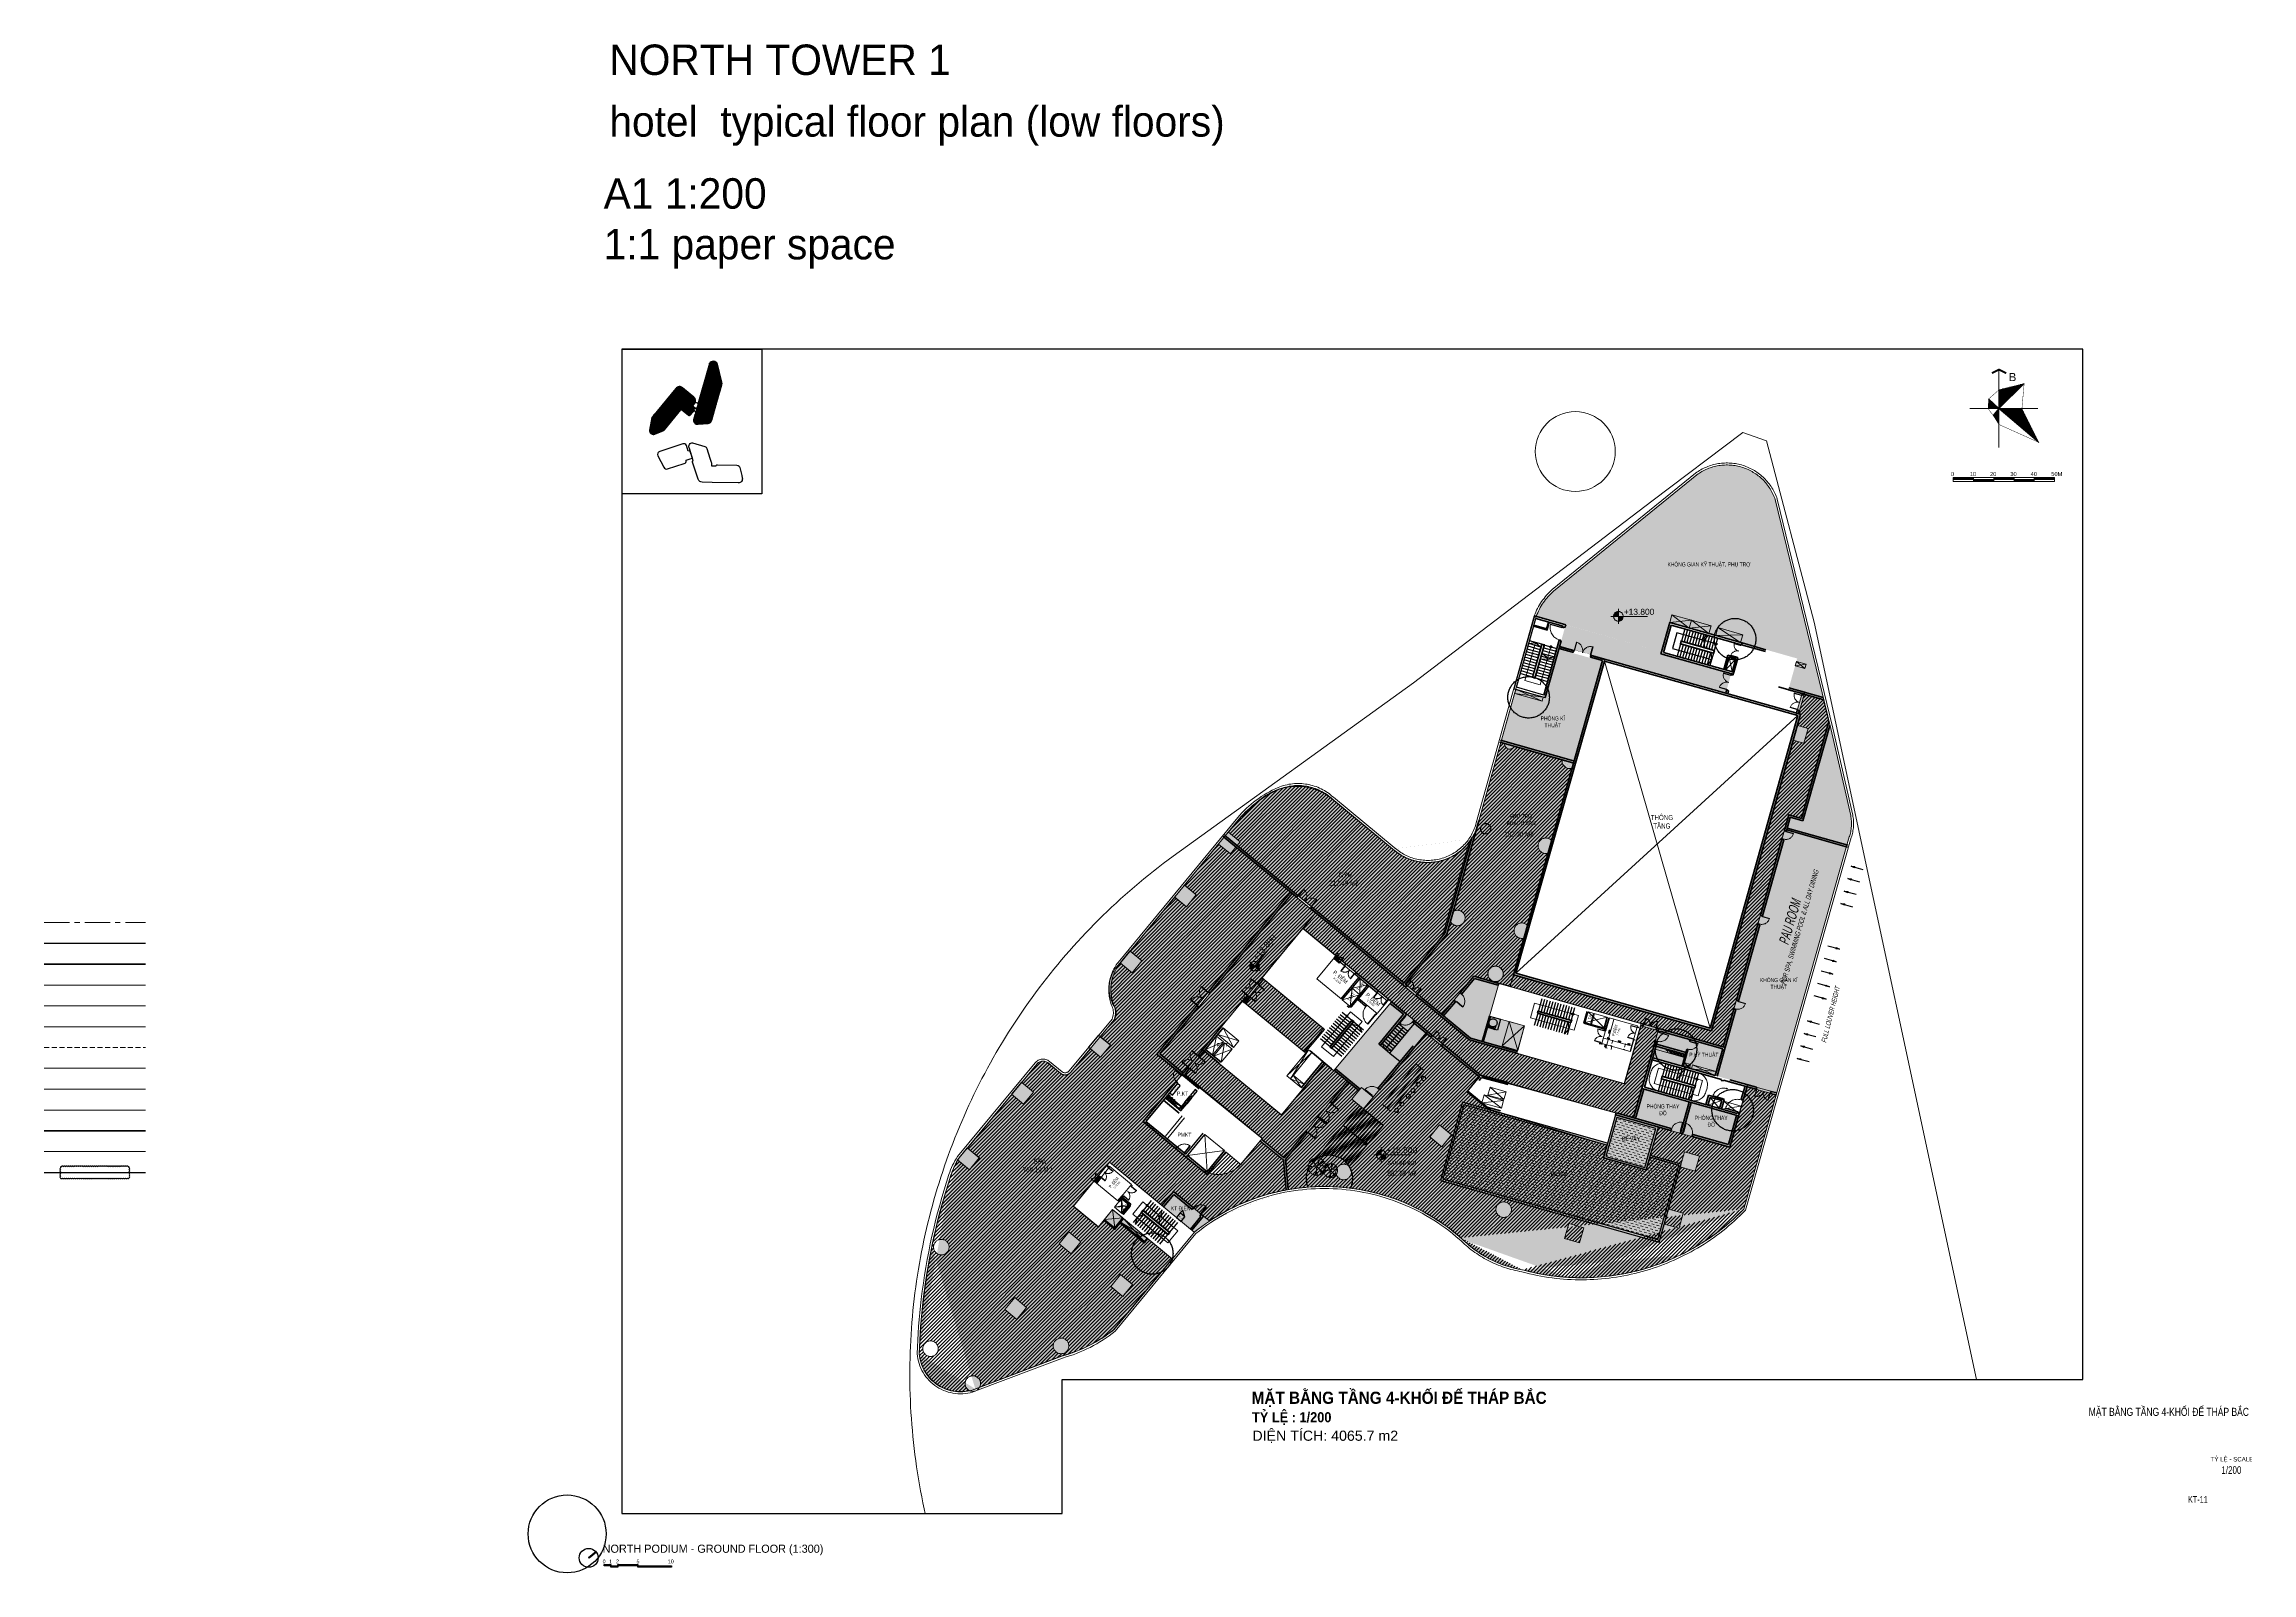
# Paper-space layout 'T4 N-P' of a CAD drawing. Header units: millimetres. Extents: x 11544 to 12632, y 12011 to 12764.
# The model-space entities are those that its viewports show. They can reach past a viewport. Long polylines and large blocks are cut down to what shows.
import ezdxf
from ezdxf.enums import TextEntityAlignment as Align
from ezdxf.xclip import XClip

# ---------------------------------------------------------------- set-up
doc = ezdxf.new("R2010")
doc.units = ezdxf.units.MM
doc.header["$MEASUREMENT"] = 0
doc.header["$XCLIPFRAME"] = 0
for name, pattern in [('CENTER', [2, 1.25, -0.25, 0.25, -0.25]), ('CENTER2', [1.125, 0.75, -0.125, 0.125, -0.125]), ('DASH2-1', [3, 2, -1]), ('DASHED', [4.5, 3, -1.5]), ('DASHED2', [0.375, 0.25, -0.125]), ('HIDDEN', [0.375, 0.25, -0.125]), ('HIDDEN2', [0.1875, 0.125, -0.0625]), ('Xref_ST_MBDV Cot vach 30.7.2022$0$HIDDEN', [0.375, 0.25, -0.125]), ('Xref_ST_MBDV Cot vach 30.7.2022$0$HIDDEN2', [0.1875, 0.125, -0.0625])]:
    doc.linetypes.add(name, pattern=pattern)
doc.layers.get('0').update_dxf_attribs({"linetype": 'CONTINUOUS', "lineweight": 13})
doc.layers.get('Defpoints').update_dxf_attribs({"color": 5, "linetype": 'CONTINUOUS', "lineweight": 13})
for name, color, linetype, lineweight in [('00-N-GHI CHU', 150, 'CONTINUOUS', 9), ('1.Tuong', 251, 'CONTINUOUS', 35), ('A-REVCLOUD', 1, 'CONTINUOUS', 9), ('CUA', 37, 'CONTINUOUS', 13), ('D-building block', 8, 'CONTINUOUS', 13), ('DO DIEN TICH THONG THUY', 141, 'CONTINUOUS', 13), ('G_Khung ten Layout', 7, 'CONTINUOUS', 5), ('KT-Chu viet', 255, 'CONTINUOUS', 20), ('KT-Ghi chu', 26, 'CONTINUOUS', 15), ('KT-Kich thuoc', 159, 'CONTINUOUS', 18), ('KT-lomo nuoc', 3, 'HIDDEN', 5), ('KT-Net cat', 1, 'CONTINUOUS', 40), ('KT-Net cot', 2, 'CONTINUOUS', 50), ('KT-Net cua', 87, 'CONTINUOUS', 9), ('KT-Net khac', 151, 'CONTINUOUS', 9), ('KT-Net khuat', 8, 'HIDDEN', 18), ('KT-Net manh', 251, 'CONTINUOUS', 13), ('KT-Net thay', 7, 'CONTINUOUS', 25), ('KT-Net to mau', 159, 'CONTINUOUS', 18), ('KT-Net truc', 18, 'CENTER', 9), ('KT-Noi that', 39, 'CONTINUOUS', 9), ('KT-Vat lieu', 250, 'CONTINUOUS', 9), ('NET-THAY', 7, 'CONTINUOUS', 30), ('SPE-MEP-Fire', 10, 'CONTINUOUS', 0), ('SPE-MEP-HVAC', 140, 'CONTINUOUS', 0)]:
    doc.layers.add(name, color=color, linetype=linetype, lineweight=lineweight)
for name, color, linetype in [('1-CAPLANH', 30, 'CONTINUOUS'), ('1-Chu thich', 8, 'CONTINUOUS'), ('A-ANNO-ROOM GEN', 50, 'CONTINUOUS'), ('A-ANNO-TTLB', 50, 'CONTINUOUS'), ('A-DRAIN', 251, 'CONTINUOUS'), ('A-FLOR-STRS', 1, 'CONTINUOUS'), ('A-FLOR-STRS-ARROW', 8, 'CONTINUOUS'), ('A-GLAZ', 135, 'CONTINUOUS'), ('KT-KT', 1, 'CONTINUOUS'), ('KT-Net cot vach', 6, 'CONTINUOUS'), ('KT-Text', 7, 'CONTINUOUS'), ('KT-Thay', 7, 'CONTINUOUS'), ('KT-Tuong', 1, 'CONTINUOUS'), ('MEP-00-TEXT', 7, 'CONTINUOUS'), ('MEP-E-P-WIRE', 7, 'P'), ('NDT Cap nuoc', 4, 'CONTINUOUS'), ('NDT Thoat nuoc rua', 3, 'CENTER2'), ('NU-1CAP LANH', 4, 'CONTINUOUS'), ('PAD', 2, 'CONTINUOUS'), ('Sao hoa', 3, 'CONTINUOUS'), ('SPE-MEP-E-SLAB OPENING', 6, 'CONTINUOUS'), ('SPE-MEP-E-SLAB TEXT', 6, 'CONTINUOUS'), ('SPE-MEP-Electric', 2, 'CONTINUOUS'), ('SPE-MEP-Updated-22 07 22', 7, 'CONTINUOUS'), ('THAY', 8, 'CONTINUOUS'), ('x_07 Level 7$0$x-Col Lvl 5$0$A-ELEV-13FINE', 8, 'CONTINUOUS'), ('Xref_ST_MBDV Cot vach 30.7.2022$0$KT-Net cot vach', 6, 'CONTINUOUS'), ('Xref_ST_MBDV Cot vach 30.7.2022$0$KT-Text', 7, 'CONTINUOUS')]:
    doc.layers.add(name, color=color, linetype=linetype)
doc.layers.add('A-AREA-NON-PLOT', color=4, linetype='CONTINUOUS', plot=False)
doc.layers.add('KT- no plot', color=6, linetype='CONTINUOUS', plot=False)
doc.layers.add('A-COLUMN UPDATE', color=7, linetype='CONTINUOUS', true_color=0xff1f1f)
doc.layers.add('A-TREES', color=7, linetype='CONTINUOUS', lineweight=5, true_color=0x4b833f)
doc.styles.add('00 Text ccu tieu de dam', font='arialbd.ttf', dxfattribs={"width": 0.7})
doc.styles.add('51KHUNG TEN$0$khung ten A1$1$Standard', font='', dxfattribs={"width": 0.9})
doc.styles.add('Arial', font='arial.ttf')
doc.styles.add('AVANT', font='vntimeh.shx')
doc.styles.add('font unicode ccu', font='arial.ttf')
doc.styles.add('Gothic', font='GOTHIC.TTF')
doc.styles.add('HBA-DimT', font='ARCHS.SHX', dxfattribs={"width": 0.8})
doc.styles.add('Site 01 Level 3$0$x_Site 1_Public area_Level 1 at +2.0$0$x_Site 1_Public area_Level 1 at +2.0$0$HBA-Text', font='GOTHIC.TTF')
doc.styles.add('SPE-EN', font='arial.ttf', dxfattribs={"width": 0.7, "oblique": 10})
doc.styles.add('xref.N.Cot vach tang N2$0$DIM', font='vnsimli.shx', dxfattribs={"width": 0.7})
doc.styles.add('Xref_ST_MBDV Cot vach 30.7.2022$0$Arial', font='arial.ttf', dxfattribs={"width": 0.7})
doc.styles.get('51KHUNG TEN$0$khung ten A1$1$Standard').set_extended_font_data('.VnArialH')
doc.linetypes.add('P', pattern='A,10,-2.5,["P",Standard,S=1.8,R=0,X=-0.8,Y=-0.77],-2.5', length=15)
doc.dimstyles.new('HBA_300', dxfattribs={"dimscale": 300, "dimtxt": 2.5, "dimasz": 2, "dimexe": 1, "dimexo": 1, "dimgap": 1, "dimtad": 1, "dimdec": 0, "dimdsep": 46, "dimtxsty": 'HBA-DimT', "dimblk": 'ARCHTICK', "dimcen": 1, "dimdle": 1, "dimclrd": 44, "dimclre": 44, "dimclrt": 256, "dimadec": 1, "dimazin": 2, "dimtfac": 1, "dimtdec": 0, "dimtix": 1, "dimtmove": 1, "dimatfit": 3, "dimldrblk": 'OPEN90', "dimfxl": 0, "dimtolj": 1, "dimtzin": 0, "dimlwd": -1, "dimlwe": -1, "dimarcsym": 0})
doc.dimstyles.new('SPE-DIM150', dxfattribs={"dimscale": 150, "dimtxt": 2.5, "dimasz": 2.5, "dimexe": 1.25, "dimexo": 0.625, "dimtad": 1, "dimdec": 0, "dimtxsty": 'Standard', "dimcen": 2.5, "dimadec": 0, "dimazin": 0, "dimtfac": 1, "dimtdec": 0, "dimtmove": 0, "dimatfit": 3, "dimldrblk": 'CLOSEDBLANK', "dimfxl": 0, "dimarcsym": 0})
doc.dimstyles.new('xref.N.Cot vach tang N2$0$CCU 1-100 A1', dxfattribs={"dimscale": 100, "dimtxt": 2.2, "dimasz": 1, "dimexe": 1, "dimexo": 0, "dimgap": 1, "dimtad": 1, "dimdec": 0, "dimdsep": 46, "dimtxsty": 'xref.N.Cot vach tang N2$0$DIM', "dimblk1": 'xref.N.Cot vach tang N2$0$_ARCHTICK', "dimblk2": 'xref.N.Cot vach tang N2$0$_ARCHTICK', "dimsah": 1, "dimcen": 0, "dimdle": 1, "dimclrd": 256, "dimclre": 256, "dimclrt": 31, "dimadec": 0, "dimazin": 0, "dimtfac": 1, "dimtdec": 0, "dimtix": 1, "dimtmove": 2, "dimatfit": 3, "dimldrblk": 'xref.N.Cot vach tang N2$0$_ARCHTICK', "dimfxl": 0, "dimtolj": 1, "dimarcsym": 0})
pattern_1 = [(45, (6127.86415, 6666.93883), (-0.176776695, 0.176776695), [])]
pattern_2 = [(0, (543.90207, 333.1919), (2e-16, 0.43226266), [])]

# ---------------------------------------------------------------- blocks, each defined once
blk = doc.blocks.new('qweqeqw')
h = blk.add_hatch()
h.set_pattern_fill('ANSI31', color=256, scale=2)
h.set_pattern_definition(pattern_1)
edge = h.paths.add_edge_path()
edge.add_line((13842.51, 12957.55), (13843.73, 12961.84))
edge.add_arc((13842.58, 12962.17), 1.19, 344.1697, 373.7862)
edge.add_line((13843.74, 12962.45), (13842.65, 12966.95))
edge.add_arc((13841.62, 12966.51), 1.12, 23.2238, 151.3296)
edge.add_line((13840.64, 12967.05), (13837.81, 12957.09))
edge.add_arc((13838.35, 12957.05), 0.542, 175.9875, 192.2508)
edge.add_arc((13837.6, 12956.89), 0.225, -16.3884, 11.8307, ccw=False)
edge.add_line((13837.82, 12956.83), (13837.21, 12954.67))
edge.add_arc((13837.11, 12954.74), 0.116, 289.117, 322.5776, ccw=False)
edge.add_arc((13837.2, 12954.53), 0.107, 115.2409, 167.305)
edge.add_line((13837.09, 12954.56), (13836.78, 12953.46))
edge.add_arc((13837.82, 12953.17), 1.07, 164.1697, 275.418)
edge.add_line((13837.92, 12952.1), (13840.32, 12952.33))
edge.add_arc((13840.21, 12953.4), 1.07, 275.6526, 344.2749)
edge.add_line((13841.25, 12953.11), (13842.51, 12957.55))
h = blk.add_hatch()
h.set_pattern_fill('ANSI31', color=256, scale=2)
h.set_pattern_definition(pattern_1)
edge = h.paths.add_edge_path()
edge.add_line((13836.92, 12956.23), (13836.49, 12956.59))
edge.add_line((13836.49, 12956.59), (13836.98, 12957.19))
edge.add_arc((13836.07, 12957.93), 1.17, 320.923, 408.2713)
edge.add_line((13836.85, 12958.8), (13834.05, 12961.12))
edge.add_arc((13833.3, 12960.22), 1.17, 50.4488, 140.4488)
edge.add_line((13832.4, 12960.96), (13826.63, 12953.98))
edge.add_arc((13827.23, 12953.48), 0.781, 140.4488, 159.8864)
edge.add_line((13826.5, 12953.75), (13825.93, 12950.62))
edge.add_arc((13826.84, 12950.52), 0.92, 174.2184, 278.2357)
edge.add_line((13826.97, 12949.61), (13828.83, 12950.33))
edge.add_arc((13827.8, 12952.78), 2.66, 292.7284, 311.085)
edge.add_line((13829.55, 12950.77), (13833.6, 12955.67))
edge.add_arc((13833.75, 12955.54), 0.195, 50.4488, 140.4488, ccw=False)
edge.add_line((13833.87, 12955.69), (13835.47, 12954.38))
edge.add_arc((13835.71, 12954.68), 0.39, 230.4488, 320.4488)
edge.add_line((13836.02, 12954.43), (13837, 12955.62))
edge.add_line((13837, 12955.62), (13836.8, 12955.38))
edge.add_line((13836.8, 12955.38), (13837.02, 12955.65))
edge.add_line((13837.02, 12955.65), (13836.68, 12955.93))
edge.add_line((13836.68, 12955.93), (13836.92, 12956.23))
blk.add_lwpolyline([(13819.12, 12970.64), (13853.55, 12970.64), (13853.55, 12934.94), (13819.12, 12934.94)], close=True)
for points in [[(13842.51, 12957.55), (13843.73, 12961.84, 0.129951), (13843.74, 12962.45), (13842.65, 12966.95, 0.625511), (13840.64, 12967.05), (13837.81, 12957.09, 0.071081), (13837.82, 12956.94, -0.123755), (13837.82, 12956.83), (13837.21, 12954.67, -0.147045), (13837.15, 12954.63, 0.231163), (13837.09, 12954.56), (13836.78, 12953.46, 0.52751), (13837.92, 12952.1), (13840.32, 12952.33, 0.308703), (13841.25, 12953.11)], [(13836.92, 12956.23), (13836.49, 12956.59), (13836.98, 12957.19, 0.400722), (13836.85, 12958.8), (13834.05, 12961.12, 0.414214), (13832.4, 12960.96), (13826.63, 12953.98, 0.085016), (13826.5, 12953.75), (13825.93, 12950.62, 0.487826), (13826.97, 12949.61), (13828.83, 12950.33, 0.080267), (13829.55, 12950.77), (13833.6, 12955.67, -0.414214), (13833.87, 12955.69), (13835.47, 12954.38, 0.414214), (13836.02, 12954.43), (13837, 12955.62), (13837, 12955.62), (13836.8, 12955.38), (13837.02, 12955.65), (13836.68, 12955.93)], [(13836.58, 12956.7, 0.421826), (13837.65, 12956.23), (13837.28, 12954.92, 0.522496), (13836.77, 12955.34), (13837.02, 12955.65), (13836.68, 12955.93), (13836.92, 12956.23), (13836.49, 12956.59)], [(13834.94, 12943.16), (13834.93, 12943.26), (13835.93, 12943.59), (13836.48, 12943.77), (13836.48, 12943.77), (13835.87, 12945.63), (13835.44, 12945.49), (13834.99, 12946.86, 0.411142), (13834.11, 12947.28), (13828.43, 12945.42, 0.458476), (13827.98, 12944.32), (13829.4, 12941.5, 0.371294), (13830.35, 12941.11), (13834.44, 12942.46, 0.355303)], [(13848.62, 12939.47), (13848.74, 12938.91, -0.503181), (13847.76, 12937.65), (13841.31, 12937.78), (13838.88, 12937.83, -0.318116), (13837.89, 12938.57), (13836.51, 12942.75, -0.441656), (13836.69, 12943.13), (13835.79, 12945.88), (13835.71, 12946.11), (13835.65, 12946.31, -0.56864), (13836.52, 12947.53, -0.062617), (13836.52, 12947.53), (13839.51, 12946.62, -0.244024), (13840.02, 12946.12), (13840.79, 12943.78), (13841.12, 12942.79, -0.085159), (13841.17, 12942.43), (13841.16, 12941.88), (13842.33, 12941.86, -0.430084), (13842.61, 12942.15), (13847.39, 12942.05, -0.321116), (13848.26, 12941.17), (13848.61, 12939.5)]]:
    blk.add_lwpolyline(points, format="xyb", close=True)
blk.add_lwpolyline([(13836.49, 12956.59), (13836.98, 12957.19, 0.0437), (13837.09, 12957.36, 0.037144), (13837.17, 12957.52), (13837.88, 12957.32), (13837.82, 12956.83), (13837.82, 12956.83), (13837.51, 12955.75), (13836.49, 12956.59)], format="xyb")
blk = doc.blocks.new('A$C4CCE69DF')
blk.add_wipeout([(0, 13), (22.1, 13), (22.1, 0), (0, 0)]).dxf.layer = 'KT-Kich thuoc'
at = {"color": 2, "style": '51KHUNG TEN$0$khung ten A1$1$Standard'}
for s, height, width, p in [('tû lÖ - scale:', 2.203, 0.9, (0.9, 8.7)), ('1/200', 3.75, 0.75, (6.2, 2.6))]:
    blk.add_text(s, height=height, dxfattribs=dict(at, width=width)).set_placement(p)
blk = doc.blocks.new('A$C26CB0A68')
blk.add_wipeout([(75.8, 72.5), (0, 72.5), (0, 0), (75.8, 0)]).dxf.layer = 'KT- no plot'
at = {"layer": 'G_Khung ten Layout'}
h = blk.add_hatch(dxfattribs=at)
h.set_pattern_fill('ANSI31', color=8, scale=3.458101, angle=315, style=0)
h.set_pattern_definition([(0, (-21356.84503, -80365.2544), (2e-16, 0.432262656), [])])
h.paths.add_polyline_path([(46.8, 55.5), (34.4, 52.4), (34.4, 43.2)])
h = blk.add_hatch(dxfattribs=at)
h.set_pattern_fill('ANSI31', color=8, scale=3.458101, angle=315, style=0)
h.set_pattern_definition(pattern_2)
h.paths.add_polyline_path([(29, 43.2), (34.4, 43.2), (29.3, 47.9)])
h = blk.add_hatch(dxfattribs=at)
h.set_pattern_fill('ANSI31', color=8, scale=3.458101, angle=315, style=0)
h.set_pattern_definition(pattern_2)
h.paths.add_polyline_path([(34.4, 43.2), (31.5, 39.8), (34.4, 35.3)])
h = blk.add_hatch(dxfattribs=at)
h.set_pattern_fill('ANSI31', color=8, scale=3.458101, angle=315, style=0)
h.set_pattern_definition(pattern_2)
h.paths.add_polyline_path([(45.7, 43.2), (34.4, 43.2), (54, 26.5)])
for points in [[(21.8, 9.2), (11.8, 9.2), (11.8, 8.2), (21.8, 8.2)], [(21.8, 8.2), (21.8, 7.2), (31.8, 7.2), (31.8, 8.2)], [(41.8, 9.2), (31.8, 9.2), (31.8, 8.2), (41.8, 8.2)], [(41.8, 8.2), (41.8, 7.2), (51.8, 7.2), (51.8, 8.2)], [(61.8, 9.2), (51.8, 9.2), (51.8, 8.2), (61.8, 8.2)]]:
    blk.add_hatch(color=256, dxfattribs=at).paths.add_polyline_path(points)
for p, q in [((34.4, 62.4), (34.4, 24)), ((34.4, 43.2), (46.8, 55.5)), ((29.3, 47.9), (34.4, 43.2)), ((20, 43.2), (53.6, 43.2)), ((34.4, 43.2), (31.5, 39.8)), ((34.4, 43.2), (54, 26.5))]:
    blk.add_line(p, q, dxfattribs=at)
at = {"layer": 'G_Khung ten Layout', "flags": 128}
for points, const_width in [([(29, 43.2), (29.3, 47.9), (34.4, 52.4), (46.8, 55.5), (45.7, 43.2), (54, 26.5), (34.4, 35.3), (31.5, 39.8), (29, 43.2)], 0.2), ([(30.9, 60.6), (34.4, 62.4), (38, 60.6)], 0.96)]:
    blk.add_lwpolyline(points, dxfattribs=dict(at, const_width=const_width))
at = {"layer": 'G_Khung ten Layout'}
for points in [[(11.8, 9.2), (61.8, 9.2), (61.8, 8.2), (11.8, 8.2)], [(11.8, 8.2), (61.8, 8.2), (61.8, 7.2), (11.8, 7.2)]]:
    blk.add_lwpolyline(points, close=True, dxfattribs=at)
for points in [[(11.8, 7.2), (11.8, 9.2)], [(21.8, 7.2), (21.8, 9.2)], [(31.8, 7.2), (31.8, 9.2)], [(41.8, 7.2), (41.8, 9.2)], [(51.8, 7.2), (51.8, 9.2)]]:
    blk.add_lwpolyline(points, dxfattribs=at)
at = {"layer": 'G_Khung ten Layout', "style": 'Arial'}
blk.add_text('B', height=4, dxfattribs=at).set_placement((39.2, 56.7))
for s, p in [('0', (12.3, 10.9)), ('10', (23.1, 10.9)), ('20', (33.1, 10.9)), ('30', (43.1, 10.9)), ('40', (53.1, 10.9)), ('50M', (65.6, 10.9))]:
    blk.add_text(s, height=2, dxfattribs=at).set_placement(p, align=Align.MIDDLE_RIGHT)
blk = doc.blocks.new('double door')
for points in [[(549901, 384015), (549001, 384015), (549001, 383975), (549901, 383975)], [(550101, 384065), (550101, 384015), (549901, 384015), (549901, 384065)], [(549901, 382215), (549001, 382215), (549001, 382255), (549901, 382255)], [(550101, 382165), (550101, 382215), (549901, 382215), (549901, 382165)]]:
    blk.add_lwpolyline(points, close=True)
at = {"color": 8}
for centre, start, end in [((549901, 384015), 180, 270), ((549901, 382215), 90, 180)]:
    blk.add_arc(centre, 900, start, end, dxfattribs=at)
blk = doc.blocks.new('Tree')
for p, q in [((487813, 311436), (486790, 311387)), ((486823, 311654), (487333, 311413)), ((487313, 311081), (486910, 310952)), ((486977, 310843), (487813, 311436)), ((487050, 312107), (487470, 311867)), ((487819, 311432), (487178, 312231)), ((487324, 312329), (487470, 311867)), ((487524, 310836), (487406, 310519)), ((487536, 311239), (487499, 310462)), ((487813, 311436), (487804, 311436)), ((487813, 311436), (488148, 312404)), ((487813, 311436), (487813, 311444)), ((487813, 311436), (487813, 311427)), ((487813, 311436), (487821, 311436)), ((487813, 311436), (488815, 311227)), ((487813, 311436), (488295, 310532)), ((487974, 311902), (487960, 312449)), ((487974, 311902), (488380, 312288)), ((488054, 310984), (488456, 310663)), ((488054, 310984), (488100, 310472)), ((488836, 311401), (488359, 311322)), ((488763, 311057), (488359, 311322))]:
    blk.add_line(p, q)
blk.add_circle((487813, 311436), 1024)
blk = doc.blocks.new('_ArchTick')
at = {"color": 0, "linetype": 'ByBlock', "const_width": 0.15}
blk.add_lwpolyline([(-0.5, -0.5), (0.5, 0.5)], dxfattribs=at)
blk = doc.blocks.new('_Open90')
at = {"color": 0, "linetype": 'ByBlock', "lineweight": -2}
for p, q in [((0, 0), (-1, 0)), ((-0.5, 0.5), (0, 0)), ((0, 0), (-0.5, -0.5))]:
    blk.add_line(p, q, dxfattribs=at)
blk = doc.blocks.new('linen')
at = {"layer": 'x_07 Level 7$0$x-Col Lvl 5$0$A-ELEV-13FINE'}
for p, q in [((187777, 255538), (188184, 256105)), ((188282, 256035), (187777, 255538)), ((188092, 255311), (187777, 255538)), ((187874, 255468), (188184, 256105)), ((187874, 255468), (188282, 256035)), ((188491, 255884), (188184, 256105))]:
    blk.add_line(p, q, dxfattribs=at)
blk.add_circle((188452, 255486), 400, dxfattribs=at)
blk = doc.blocks.new('210204_1m door')
for points in [[(0, 0), (50, 0), (50, 200), (0, 200)], [(50, 200), (50, 1100), (90, 1100), (90, 200)], [(950, 0), (1000, 0), (1000, 200), (950, 200)]]:
    blk.add_lwpolyline(points, close=True)
at = {"color": 8}
blk.add_arc((50, 200), 900, 0, 90, dxfattribs=at)
blk = doc.blocks.new('BAR')
for p, q in [((-4768, -1423), (-4605, -845)), ((236, -2837), (-4768, -1423)), ((345, -2452), (-4660, -1038)), ((-4496, -460), (-4605, -845)), ((508, -1874), (-4496, -460)), ((236, -2837), (508, -1874))]:
    blk.add_line(p, q)
for centre in [(-4465, -1957), (-3676, -2180), (-2714, -2452), (-2019, -2650), (-1244, -2876), (-497, -3119)]:
    blk.add_circle(centre, 200)
blk = doc.blocks.new('*U360')
blk.add_line((95, -76), (389, -1084))
for points in [[(-28, 96), (30, 113), (46, 55), (37, 52), (48, 14), (0, 0)], [(48, 14), (398, -1186), (437, -1175), (86, 25)], [(1268, 474), (1210, 457), (1227, 400), (1237, 403), (1248, 364), (1296, 378)], [(76, -82), (114, -71), (409, -1079), (370, -1090)]]:
    blk.add_lwpolyline(points, close=True)
at = {"linetype": 'Xref_ST_MBDV Cot vach 30.7.2022$0$HIDDEN', "ltscale": 200}
blk.add_arc((48, 14), 1250, 286.26589, 16.26589, dxfattribs=at)
blk = doc.blocks.new('*U361')
blk.add_line((-95, 77), (-285, 751))
for points in [[(-48, -14), (-293, 852), (-331, 842), (-87, -24)], [(-75, 83), (-114, 72), (-304, 745), (-266, 756)], [(27, -96), (-31, -113), (-47, -55), (-37, -52), (-48, -14), (0, 0)], [(-935, -368), (-877, -352), (-894, -294), (-903, -297), (-914, -258), (-962, -272)]]:
    blk.add_lwpolyline(points, close=True)
at = {"linetype": 'Xref_ST_MBDV Cot vach 30.7.2022$0$HIDDEN', "ltscale": 200}
blk.add_arc((-48, -14), 900, 105.77877, 195.77877, dxfattribs=at)
blk = doc.blocks.new('*U369')
blk.add_line((95, -77), (330, -910))
for points in [[(-27, 96), (31, 113), (47, 55), (37, 52), (48, 14), (0, 0)], [(48, 14), (338, -1011), (376, -1000), (87, 24)], [(1094, 413), (1036, 397), (1052, 339), (1062, 342), (1073, 303), (1121, 317)], [(75, -83), (114, -72), (349, -904), (311, -915)]]:
    blk.add_lwpolyline(points, close=True)
at = {"linetype": 'Xref_ST_MBDV Cot vach 30.7.2022$0$HIDDEN', "ltscale": 200}
blk.add_arc((48, 14), 1065, 285.77877, 15.77877, dxfattribs=at)
blk = doc.blocks.new('thang bs 1-Copy002')
at = {"layer": 'KT-Net manh'}
h = blk.add_hatch(color=256, dxfattribs=at)
edge = h.paths.add_edge_path(flags=0)
edge.add_arc((12073301, 1331886), 100, -105.82689, 254.17311, ccw=False)
blk.add_hatch(color=256, dxfattribs=at).paths.add_polyline_path([(12073401, 1331890), (12073384, 1331831), (12073336, 1331792), (12073274, 1331790), (12073222, 1331825), (12073201, 1331883), (12073218, 1331942), (12073267, 1331980), (12073328, 1331983), (12073380, 1331948)], flags=0)
at = {"layer": 'KT-Net cat'}
for p, q in [((12069477, 1336582), (12069559, 1336871)), ((12069477, 1336582), (12069669, 1336528)), ((12069559, 1336871), (12076101, 1335016)), ((12069669, 1336528), (12069697, 1336624)), ((12069697, 1336624), (12075854, 1334878)), ((12067881, 1330954), (12068700, 1333840)), ((12068686, 1333792), (12069204, 1335620)), ((12068892, 1333786), (12069396, 1335566)), ((12075104, 1332233), (12068947, 1333978)), ((12069204, 1335620), (12069396, 1335566)), ((12075854, 1334878), (12075104, 1332233)), ((12076101, 1335016), (12075295, 1332176)), ((12068128, 1331092), (12068892, 1333786)), ((12075721, 1331850), (12068892, 1333786)), ((12075694, 1331753), (12075721, 1331850)), ((12075694, 1331753), (12075884, 1331699)), ((12075886, 1331699), (12075914, 1331795)), ((12075914, 1331795), (12078058, 1331187)), ((12077408, 1328253), (12067881, 1330954)), ((12077271, 1328500), (12068128, 1331092)), ((12074449, 1330288, 0), (12074189, 1329374, 0)), ((12074600, 1330089, 0), (12074382, 1329319, 0)), ((12074449, 1330288, 0), (12075988, 1329851, 0)), ((12074600, 1330089, 0), (12075755, 1329762, 0)), ((12075755, 1329762, 0), (12075536, 1328992, 0)), ((12075988, 1329851, 0), (12075729, 1328937, 0)), ((12077871, 1329837), (12077679, 1329892)), ((12077492, 1328541), (12077299, 1328596))]:
    blk.add_line(p, q, dxfattribs=at)
at = {"layer": 'KT-Net cat', "extrusion": (-3.06658e-07, 5.48846e-07, 1)}
for p, q in [((12077679, 1329892), (12078058, 1331187)), ((12077871, 1329837), (12078250, 1331133)), ((12077271, 1328500), (12077299, 1328596)), ((12077408, 1328253), (12077492, 1328541))]:
    blk.add_line(p, q, dxfattribs=at)
at = {"layer": 'KT-Net cat'}
blk.add_lwpolyline([(12075694, 1331753), (12075886, 1331699)], dxfattribs=at)
at = {"layer": 'KT-Net manh', "linetype": 'DASHED2', "ltscale": 1000}
for p, q in [((12068757, 1332577, 0), (12068648, 1332192, 0)), ((12074299, 1331006, 0), (12074190, 1330621, 0))]:
    blk.add_line(p, q, dxfattribs=at)
at = {"layer": 'KT-Net manh'}
for p, q in [((12069530, 1332955, 0), (12069107, 1331464, 0)), ((12073840, 1331734, 0), (12069530, 1332955, 0)), ((12073840, 1331734, 0), (12073417, 1330242, 0)), ((12073417, 1330242, 0), (12069107, 1331464, 0))]:
    blk.add_line(p, q, dxfattribs=at)
at = {"layer": 'KT-Net manh', "elevation": 0}
blk.add_lwpolyline([(12072125, 1332869), (12071729, 1332397), (12071586, 1332510), (12071783, 1332179), (12071641, 1332292), (12071245, 1331820)], dxfattribs=at)
at = {"layer": 'KT-Net manh'}
blk.add_circle((12073301, 1331886, 0), 100, dxfattribs=at)
at = {"layer": 'KT-Net manh', "linetype": 'DASHED2', "ltscale": 1000}
for centre, start, end in [((12069803, 1331865, 0), 164.17316, 254.17316), ((12069912, 1332249, 0), 74.17316, 164.17316), ((12073144, 1331333, 0), 344.17316, 74.17316), ((12073035, 1330948, 0), 254.17316, 344.17316)]:
    blk.add_arc(centre, 1200, start, end, dxfattribs=at)
at = {"layer": 'KT-Net thay'}
for p, q in [((12069816, 1331913, 0), (12069475, 1330710, 0)), ((12070086, 1331836, 0), (12069745, 1330634, 0)), ((12069850, 1332215, 0), (12069768, 1331926, 0)), ((12069768, 1331926, 0), (12073097, 1330983, 0)), ((12069884, 1332153, 0), (12069830, 1331961, 0)), ((12069830, 1331961, 0), (12073062, 1331044, 0)), ((12069850, 1332215, 0), (12073179, 1331271, 0)), ((12069884, 1332153, 0), (12073117, 1331237, 0)), ((12070239, 1333404, 0), (12069898, 1332201, 0)), ((12070355, 1331760, 0), (12070014, 1330557, 0)), ((12070508, 1333328, 0), (12070167, 1332125, 0)), ((12070624, 1331684, 0), (12070283, 1330481, 0)), ((12070778, 1333251, 0), (12070437, 1332049, 0)), ((12071047, 1333175, 0), (12070706, 1331972, 0)), ((12071316, 1333099, 0), (12070976, 1331896, 0)), ((12071586, 1333022, 0), (12071245, 1331820, 0)), ((12071855, 1332946, 0), (12071514, 1331743, 0)), ((12072125, 1332869, 0), (12071784, 1331667, 0)), ((12072394, 1332793, 0), (12072053, 1331590, 0)), ((12072663, 1332717, 0), (12072322, 1331514, 0)), ((12072933, 1332640, 0), (12072592, 1331438, 0)), ((12073202, 1332564, 0), (12072861, 1331361, 0)), ((12073472, 1332488, 0), (12073131, 1331285, 0)), ((12070894, 1331607, 0), (12070553, 1330405, 0)), ((12071163, 1331531, 0), (12070822, 1330328, 0)), ((12071432, 1331455, 0), (12071092, 1330252, 0)), ((12071702, 1331378, 0), (12071361, 1330176, 0)), ((12071971, 1331302, 0), (12071630, 1330099, 0)), ((12072241, 1331225, 0), (12071900, 1330023, 0)), ((12072510, 1331149, 0), (12072169, 1329946, 0)), ((12072779, 1331073, 0), (12072438, 1329870, 0)), ((12073049, 1330996, 0), (12072708, 1329794, 0)), ((12073117, 1331237, 0), (12073062, 1331044, 0)), ((12073179, 1331271, 0), (12073097, 1330983, 0))]:
    blk.add_line(p, q, dxfattribs=at)
at = {"layer": 'KT-Net thay', "elevation": 0}
blk.add_lwpolyline([(12072779, 1331073), (12072878, 1330395), (12072438, 1329870)], dxfattribs=at)
at = {"layer": 'CUA', "rotation": 269.9519409563266}
for name, p, xscale in [('*U361', (12069669, 1336528), -1.000000000000001), ('*U369', (12075892, 1329879, 0), -1), ('*U360', (12077299, 1328596), -1.000000000000001)]:
    blk.add_blockref(name, p, dxfattribs=dict(at, xscale=xscale))
blk = doc.blocks.new('cut1')
at = {"layer": '1-CAPLANH'}
for p, q in [((-274785, 30089), (-274785, 29953)), ((-274785, 30089), (-274731, 30089)), ((-274561, 30021), (-274785, 30021)), ((-274561, 29953), (-274785, 29953)), ((-274705, 30089), (-274731, 30089)), ((-274705, 30079), (-274642, 30079)), ((-274673, 30021), (-274673, 30129)), ((-274673, 30089), (-274673, 30089)), ((-274561, 30089), (-274641, 30089)), ((-274561, 30089), (-274561, 29953))]:
    blk.add_line(p, q, dxfattribs=at)
for centre, radius, start, end in [((-274673, 30021), 47.9, 133.30255, 49.44986), ((-274674, 30020), 32, 177.23159, 2.76841), ((-274673, 30021), 47.9, 90, 90.85039), ((-274673, 30021), 33.3, 90, 91.52295)]:
    blk.add_arc(centre, radius, start, end, dxfattribs=at)
blk = doc.blocks.new('U')
at = {"layer": '00-N-GHI CHU'}
for p, q in [((-166, 79), (-164, 80)), ((-166, 72), (-166, 79)), ((-166, 79), (-158, 79)), ((-166, 72), (-164, 70)), ((-166, 72), (-158, 72)), ((-164, 70), (-164, 80)), ((-158, 80), (-164, 80)), ((-158, 70), (-164, 70)), ((-156, 80), (-150, 80)), ((-156, 70), (-150, 70)), ((-73, 80), (-150, 80)), ((-150, 79), (-122, 79)), ((-150, 72), (-122, 72)), ((-73, 70), (-150, 70)), ((-166, -72), (-164, -70)), ((-166, -72), (-158, -72)), ((-166, -72), (-166, -79)), ((-166, -79), (-158, -79)), ((-166, -79), (-164, -80)), ((-158, -70), (-164, -70)), ((-164, -70), (-164, -80)), ((-158, -80), (-164, -80)), ((-156, -70), (-150, -70)), ((-156, -80), (-150, -80)), ((-73, -70), (-148, -70)), ((-148, -72), (-122, -72)), ((-148, -79), (-122, -79)), ((-73, -80), (-148, -80)), ((-122, -70), (-122, -80))]:
    blk.add_line(p, q, dxfattribs=at)
for points in [[(-150, 65), (-157, 65), (-158, 67), (-158, 84), (-157, 86), (-150, 86)], [(-150, -65), (-157, -65), (-158, -67), (-158, -84), (-157, -86), (-150, -86)], [(-150, -89), (-150, -61), (-148, -61), (-148, -89)]]:
    blk.add_lwpolyline(points, close=True, dxfattribs=at)
for points in [[(-156, 65, -0.8), (-156, 70, -0.4), (-156, 80, -0.8), (-156, 86)], [(-156, -65, 0.8), (-156, -70, 0.4), (-156, -80, 0.8), (-156, -86)]]:
    blk.add_lwpolyline(points, format="xyb", dxfattribs=at)
for radius in [80.4, 70]:
    blk.add_arc((-73, 0), radius, 270, 90, dxfattribs=at)
blk = doc.blocks.new('A$C5D741EBD')
at = {"layer": 'NU-1CAP LANH'}
for p, q in [((-80, 0), (66, 0)), ((-80, 0), (66, 0)), ((-80, -51), (-80, 0)), ((-80, 0), (66, 0)), ((-80, 0), (66, 0)), ((-80, -51), (-80, 0)), ((-80, 0), (66, 0)), ((-80, 0), (66, 0)), ((-80, -51), (-80, 0)), ((-71, 0), (-71, 48)), ((57, 48), (-71, 48)), ((-7, 0), (-7, -51)), ((57, 0), (57, 48)), ((66, -51), (66, 0)), ((66, -51), (66, 0)), ((66, -51), (66, 0)), ((-80, -51), (66, -51)), ((-47, 0), (-47, -51)), ((33, 0), (33, -51))]:
    blk.add_line(p, q, dxfattribs=at)
blk = doc.blocks.new('co.')
at = {"layer": 'PAD', "xscale": 0.213068181818182, "yscale": 0.213068181818182, "zscale": 0.213068181818182, "rotation": 90}
blk.add_blockref('A$C5D741EBD', (-11, 1), dxfattribs=at)
blk = doc.blocks.new('noi giam- DN 32x25-PPR')
at = {"ltscale": 10}
blk.add_line((22.5, 0), (-22.5, 0), dxfattribs=at)
at = {"layer": 'Sao hoa'}
for p, q in [((-4.5, 17), (-22.5, 17)), ((-22.5, -17), (-22.5, 17)), ((22.5, 21.5), (2.5, 21.5)), ((22.5, -21.5), (22.5, 21.5)), ((-4.5, -17), (-22.5, -17)), ((22.5, -21.5), (2.5, -21.5))]:
    blk.add_line(p, q, dxfattribs=at)
for points in [[(2.5, 21.5), (-4.5, 17)], [(2.5, -21.5), (-4.5, -17)]]:
    blk.add_lwpolyline(points, dxfattribs=at)
blk = doc.blocks.new('A$C76E668D4')
for p, q in [((1, 39), (77, 39)), ((8, 46), (8, 32)), ((8, 46), (11, 46)), ((8, 39), (70, 39)), ((8, 32), (11, 32)), ((13, 86), (13, 68)), ((13, 86), (65, 86)), ((13, 56), (14, 54)), ((13, 22), (14, 24)), ((13, -8), (13, 10)), ((14, 55), (17, 55)), ((14, 23), (17, 23)), ((20, 66), (20, 59)), ((20, 50), (20, 47)), ((20, 43), (20, 28)), ((20, 19), (20, 12)), ((22, 65), (24, 64)), ((22, 13), (24, 14)), ((32, 70), (32, 67)), ((32, 8), (32, 11)), ((39, 77), (39, 1)), ((46, 70), (46, 67)), ((46, 8), (46, 11)), ((56, 65), (54, 64)), ((56, 13), (54, 14)), ((58, 66), (58, 59)), ((58, 50), (58, 47)), ((58, 43), (58, 28)), ((58, 19), (58, 12)), ((64, 55), (61, 55)), ((64, 23), (61, 23)), ((65, 56), (64, 54)), ((65, 22), (64, 24)), ((65, 86), (65, 68)), ((65, -8), (65, 10)), ((70, 46), (67, 46)), ((70, 32), (67, 32)), ((70, 46), (70, 32)), ((13, -8), (65, -8))]:
    blk.add_line(p, q)
for points in [[(32, 38, 0.2639199), (30, 39), (19, 43, 0.4706688), (18, 43, 0.2484633), (24, 23, 0.4706688), (25, 24), (32, 34, 0.2639199), (32, 36, -0.0687331)], [(35, 46, 0.2639199), (36, 47), (37, 59, 0.4706688), (36, 60, 0.2484633), (19, 49, 0.4706688), (20, 47), (32, 44, 0.2639199), (34, 44, -0.0687331)], [(38, 31, 0.2639199), (36, 31), (29, 21, 0.4706688), (29, 20, 0.2484633), (49, 20, 0.4706688), (49, 21), (42, 31, 0.2639199), (40, 31, -0.0687331)], [(44, 44, 0.2639199), (46, 44), (58, 47, 0.4706688), (58, 49, 0.2484633), (42, 60, 0.4706688), (41, 59), (42, 47, 0.2639199), (43, 46, -0.0687331)], [(46, 36, 0.2639199), (46, 34), (53, 24, 0.4706688), (54, 23, 0.2484633), (60, 43, 0.4706688), (59, 43), (48, 39, 0.2639199), (46, 38, -0.0687331)]]:
    blk.add_lwpolyline(points, format="xyb", close=True)
blk.add_lwpolyline([(37, 42), (36, 39), (37, 36), (41, 36), (42, 39), (41, 42)], close=True)
for radius in [39, 3.52, 2.82]:
    blk.add_circle((39, 39), radius)
for centre, radius, start, end in [((8, 43), 2.25, 95.66332, 163.78138), ((39, 39), 33, 171.14528, 188.96417), ((8, 35), 2.25, 196.21862, 264.33668), ((140, 39), 132, 177.11039, 182.88961), ((10, 44), 1.57, 357.90027, 80.06382), ((10, 34), 1.57, 279.93618, 2.09973), ((39, 39), 33, 126.03583, 143.85472), ((14, 57), 2.25, 151.21862, 219.33668), ((39, 39), 27.4, 169.30604, 191.05253), ((14, 21), 2.25, 140.66332, 208.78138), ((39, 39), 33, 216.14528, 233.96417), ((15, 55), 1.57, 234.93618, 317.09973), ((15, 22), 1.57, 42.90027, 125.06382), ((39, 39), 27.4, 124.30604, 145.69396), ((39, 39), 27.4, 214.30604, 235.69396), ((21, 64), 2.25, 50.66332, 118.78138), ((21, 14), 2.25, 241.21862, 309.33668), ((-13, 63), 33.3, 352.95411, 5.06192), ((-112, 39), 132, 3.5546, 4.54075), ((-112, 39), 132, 355.45925, 1.68748), ((-13, 15), 33.3, 354.93808, 7.04589), ((22, 63), 1.57, 312.90027, 35.06382), ((22, 15), 1.57, 324.93618, 47.09973), ((39, 39), 11.4, 174.3336, 221.6664), ((39, 39), 11.4, 102.3336, 149.6664), ((35, 69), 2.25, 106.21862, 174.33668), ((34, 67), 1.57, 189.93618, 272.09973), ((34, 10), 1.57, 87.90027, 170.06382), ((35, 8), 2.25, 185.66332, 253.78138), ((39, 39), 33, 81.03583, 98.85472), ((39, 39), 27.4, 78.94747, 100.69396), ((39, 39), 11.4, 246.3336, 293.6664), ((39, 39), 27.4, 259.30604, 281.05253), ((39, 39), 33, 261.14528, 278.96417), ((39, 39), 11, 246.3336, 293.6664), ((39, 39), 11.4, 30.3336, 77.6664), ((43, 69), 2.25, 5.66332, 73.78138), ((44, 67), 1.57, 267.90027, 350.06382), ((44, 10), 1.57, 9.93618, 92.09973), ((43, 8), 2.25, 286.21862, 354.33668), ((39, 39), 11.4, 318.3336, 5.6664), ((55, 63), 1.57, 144.93618, 227.09973), ((39, 39), 27.4, 34.30604, 55.69396), ((39, 39), 27.4, 304.30604, 325.69396), ((55, 15), 1.57, 132.90027, 215.06382), ((57, 64), 2.25, 61.21862, 129.33668), ((57, 14), 2.25, 230.66332, 298.78138), ((91, 63), 33.3, 174.93808, 187.04589), ((39, 39), 33, 36.03583, 53.85472), ((190, 39), 132, 175.45925, 176.4454), ((190, 39), 132, 178.31252, 184.54075), ((39, 39), 33, 306.14528, 323.96417), ((91, 15), 33.3, 172.95411, 185.06192), ((63, 55), 1.57, 222.90027, 305.06382), ((63, 22), 1.57, 54.93618, 137.09973), ((64, 57), 2.25, 320.66332, 28.78138), ((64, 21), 2.25, 331.21862, 39.33668), ((67, 44), 1.57, 99.93618, 182.09973), ((39, 39), 27.4, 348.94747, 10.69396), ((67, 34), 1.57, 177.90027, 260.06382), ((-62, 39), 132, 357.11039, 2.88961), ((69, 43), 2.25, 16.21862, 84.33668), ((69, 35), 2.25, 275.66332, 343.78138), ((39, 39), 33, 351.03583, 8.85472)]:
    blk.add_arc(centre, radius, start, end)
for centre in [(39, 65), (39, 13)]:
    blk.add_ellipse(centre, major_axis=(-8.57, 0), ratio=0.3621114, start_param=0.7137584, end_param=2.4278342)
blk = doc.blocks.new('A$C0DB83D5E')
for p, q in [((-22, 0), (31, 0)), ((0, -33), (0, 22))]:
    blk.add_line(p, q)
at = {"layer": 'THAY'}
for p, q in [((-22, 0), (-22, -31)), ((0, 22), (31, 22)), ((31, -22), (31, 22)), ((22, -31), (-22, -31)), ((0, -22), (31, -22)), ((22, -22), (22, -31))]:
    blk.add_line(p, q, dxfattribs=at)
blk.add_ellipse((0, 0), major_axis=(-15.7, -15.7), ratio=1, start_param=3.9269908, end_param=7.0685835, dxfattribs=at)
blk = doc.blocks.new('ong thoat xi')
at = {"layer": '1-Chu thich', "color": 30}
for p, q in [((-75, 62), (-75, 65)), ((-66, 67), (-74, 67)), ((-66, 60), (-74, 60)), ((-66, 67), (-66, 60)), ((-65, 69), (-62, 69)), ((-65, 66), (-62, 66)), ((-65, 61), (-62, 61)), ((-65, 58), (-62, 58)), ((-61, 70), (-61, 70)), ((-61, 70), (-61, 57)), ((-61, 70), (-61, 70)), ((-61, 70), (-61, 57)), ((-61, 57), (-61, 57)), ((-55, 70), (-54, 70)), ((-55, 70), (-55, 57)), ((-55, 70), (-54, 70)), ((-55, 57), (-54, 57)), ((-54, 70), (-54, 57)), ((-50, 69), (-54, 69)), ((-50, 66), (-54, 66)), ((-50, 61), (-54, 61)), ((-50, 58), (-54, 58)), ((-33, 67), (-50, 67)), ((-50, 67), (-50, 60)), ((-29, 60), (-50, 60)), ((2, 60), (-41, 60)), ((-41, 58), (-41, 60)), ((-41, 58), (-41, 60)), ((-41, 58), (-41, 60)), ((2, 58), (-41, 58)), ((-33, 60), (-33, 67)), ((-75, -62), (-75, -66)), ((-66, -60), (-74, -60)), ((-66, -67), (-74, -67)), ((-66, -68), (-66, -60)), ((-65, -58), (-62, -58)), ((-65, -61), (-62, -61)), ((-65, -66), (-62, -66)), ((-65, -69), (-62, -69)), ((-61, -70), (-61, -57)), ((-61, -57), (-61, -57)), ((-61, -70), (-61, -57)), ((-61, -70), (-61, -70)), ((-61, -70), (-61, -70)), ((-55, -70), (-55, -57)), ((-55, -57), (-54, -57)), ((-55, -70), (-54, -70)), ((-55, -70), (-54, -70)), ((-54, -70), (-54, -57)), ((-50, -58), (-54, -58)), ((-50, -61), (-54, -61)), ((-50, -66), (-54, -66)), ((-50, -69), (-54, -69)), ((-50, -68), (-50, -60)), ((-31, -60), (-50, -60)), ((-34, -67), (-50, -67)), ((2, -58), (-41, -58)), ((-41, -58), (-41, -60)), ((-41, -58), (-41, -60)), ((2, -60), (-41, -60)), ((-34, -60), (-34, -67))]:
    blk.add_line(p, q, dxfattribs=at)
for centre, major_axis, start_param, end_param in [((-74, 65), (1.13, 1.13), 0.811456, 2.360542), ((-74, 62), (1.1, 1.1), 2.356194, 3.926991), ((-63, 67), (1.7, -1.7), 3.370391, 4.48359), ((-56, 63), (7.09, -7.09), 3.657341, 4.196641), ((-63, 60), (1.7, -1.7), 3.370391, 4.48359), ((-64, 67), (1.7, -1.7), 0.228799, 1.341997), ((-64, 67), (1.7, -1.7), 0.228799, 1.341997), ((-72, 63), (7.09, -7.09), 0.515748, 1.055048), ((-72, 63), (7.09, -7.09), 0.515748, 1.055048), ((-64, 60), (1.7, -1.7), 0.228799, 1.341997), ((-64, 60), (1.7, -1.7), 0.228799, 1.341997), ((0, 0), (38.9, -38.9), 0.785398, 7.068583), ((-52, 67), (1.7, 1.7), 1.799595, 2.912794), ((-52, 67), (1.7, -1.7), 3.370391, 4.48359), ((-44, 63), (7.09, 7.09), 2.086544, 2.625845), ((-44, 63), (7.09, 7.09), 2.086544, 2.625845), ((-52, 60), (1.7, 1.7), 1.799595, 2.912794), ((-52, 60), (1.7, 1.7), 1.799595, 2.912794), ((-52, 67), (1.7, -1.7), 0.228799, 1.341997), ((-60, 63), (7.09, 7.09), -1.055048, -0.515748), ((-52, 60), (1.7, 1.7), -1.341997, -0.228799), ((0, 0), (34.1, -34.1), 0.785398, 7.068583), ((0, 0), (42.5, -42.5), 5.497787, 8.63938), ((0, 0), (41, -41), 5.497787, 8.63938), ((-74, -62), (1.1, 1.1), 0.785398, 2.356194), ((-74, -66), (1.13, 1.13), 2.351847, 3.900932), ((-63, -60), (1.7, -1.7), 3.370391, 4.48359), ((-56, -64), (7.09, 7.09), 2.086544, 2.625845), ((-63, -68), (1.7, 1.7), 1.799595, 2.912794), ((-64, -60), (1.7, -1.7), 0.228799, 1.341997), ((-64, -60), (1.7, -1.7), 0.228799, 1.341997), ((-72, -64), (7.09, -7.09), 0.515748, 1.055048), ((-72, -64), (7.09, -7.09), 0.515748, 1.055048), ((-64, -68), (1.7, -1.7), 0.228799, 1.341997), ((-64, -68), (1.7, -1.7), 0.228799, 1.341997), ((-52, -60), (1.7, -1.7), 3.370391, 4.48359), ((-52, -60), (1.7, -1.7), 3.370391, 4.48359), ((-44, -64), (7.09, 7.09), 2.086544, 2.625845), ((-44, -64), (7.09, 7.09), 2.086544, 2.625845), ((-52, -68), (1.7, 1.7), 1.799595, 2.912794), ((-52, -68), (1.7, 1.7), 1.799595, 2.912794), ((-52, -60), (1.7, -1.7), 0.228799, 1.341997), ((-60, -64), (7.09, -7.09), 0.515748, 1.055048), ((-52, -68), (1.7, -1.7), 0.228799, 1.341997)]:
    blk.add_ellipse(centre, major_axis=major_axis, ratio=1, start_param=start_param, end_param=end_param, dxfattribs=at)
blk = doc.blocks.new('N2200X500')
at = {"layer": 'KT-Net cat', "color": 3}
blk.add_lwpolyline([(9586872, 1032959), (9586872, 1035159), (9587021, 1035159), (9587021, 1032959)], close=True, dxfattribs=at)
at = {"layer": 'NET-THAY', "linetype": 'ByBlock', "ltscale": 7}
blk.add_lwpolyline([(9586841, 1035164), (9586841, 1032942), (9586871, 1032943), (9586871, 1035165)], close=True, dxfattribs=at)
at = {"layer": 'NDT Cap nuoc', "xscale": 2.272727272727275, "yscale": 2.272727272727275, "zscale": 2.272727272727275, "rotation": 180.279270571122}
for p in [(9586701, 1034173), (9586701, 1033812), (9586703, 1033456), (9586706, 1034550), (9586706, 1034925), (9586701, 1033102)]:
    blk.add_blockref('ong thoat xi', p, dxfattribs=at)
blk = doc.blocks.new('3000x500')
at = {"layer": 'KT-Net cat', "color": 3}
blk.add_lwpolyline([(16498, -9618), (16498, -6618), (15998, -6618), (15998, -9618)], close=True, dxfattribs=at)
at = {"layer": 'NET-THAY', "linetype": 'ByBlock', "ltscale": 7}
blk.add_lwpolyline([(16220, -9626), (16224, -6604), (16194, -6605), (16190, -9627)], close=True, dxfattribs=at)
at = {"layer": 'NDT Cap nuoc'}
for p, xscale, yscale, zscale, rotation in [((16353, -8587), 2.272727272727273, 2.272727272727273, 2.272727272727273, 0.0948768765838975), ((16355, -8212), 2.272727272727273, 2.272727272727273, 2.272727272727273, 0.0948768765838975), ((16361, -7118), 2.272727272727273, 2.272727272727273, 2.272727272727273, 0.0948768765838975), ((16360, -7835), 2.272727272727273, 2.272727272727273, 2.272727272727273, 0.0948768765838975), ((16361, -7474), 2.272727272727273, 2.272727272727273, 2.272727272727273, 0.0948768765838975), ((16364, -6764), 2.272727272727273, 2.272727272727273, 2.272727272727273, 0.0948768765838975), ((16322, -9184), 1.818181818181819, 1.818181818181819, 1.818181818181819, 0.09487687658390936), ((16323, -8910), 1.818181818181819, 1.818181818181819, 1.818181818181819, 0.09487687658390936), ((16337, -9464), 1.818181818181819, 1.818181818181819, 1.818181818181819, 0.09487687658390936)]:
    blk.add_blockref('ong thoat xi', p, dxfattribs=dict(at, xscale=xscale, yscale=yscale, zscale=zscale, rotation=rotation))
blk = doc.blocks.new('CNTPO')
at = {"layer": '1-CAPLANH'}
h = blk.add_hatch(color=256, dxfattribs=at)
h.set_gradient(color1=(0, 0, 255), one_color=1, tint=1, name='CYLINDER')
h.paths.add_polyline_path([(11410177, 1048585), (11410168, 1048585), (11410169, 1048584), (11410155, 1048579), (11410153, 1048579), (11410140, 1048575), (11410145, 1048574)])
h.paths.add_polyline_path([(11410154, 1048575), (11410156, 1048577), (11410170, 1048582), (11410170, 1048581), (11410177, 1048585), (11410145, 1048574), (11410142, 1048571)])
h = blk.add_hatch(color=256, dxfattribs=at)
h.set_gradient(color1=(0, 0, 255), one_color=1, tint=1, name='CYLINDER')
h.paths.add_polyline_path([(11446634, 1033820), (11446628, 1033816), (11446628, 1033817), (11446614, 1033811), (11446612, 1033809), (11446600, 1033805), (11446603, 1033808)])
h.paths.add_polyline_path([(11446611, 1033813), (11446613, 1033813), (11446627, 1033819), (11446626, 1033819), (11446634, 1033820), (11446603, 1033808), (11446599, 1033808)])
for p, q in [((11410049, 1050173, 0), (11410043, 1050189, 0)), ((11410079, 1050091, 0), (11410073, 1050107, 0)), ((11410085, 1050187, 0), (11410079, 1050202, 0)), ((11410110, 1050008, 0), (11410104, 1050024, 0)), ((11410115, 1050104, 0), (11410109, 1050120, 0)), ((11410141, 1049925, 0), (11410135, 1049941, 0)), ((11410146, 1050022, 0), (11410140, 1050037, 0)), ((11410172, 1049843, 0), (11410166, 1049858, 0)), ((11410177, 1049939, 0), (11410171, 1049955, 0)), ((11410202, 1049760, 0), (11410196, 1049775, 0)), ((11410208, 1049856, 0), (11410202, 1049872, 0)), ((11410233, 1049677, 0), (11410227, 1049692, 0)), ((11410238, 1049773, 0), (11410232, 1049789, 0)), ((11410264, 1049594, 0), (11410258, 1049610, 0)), ((11410269, 1049690, 0), (11410263, 1049706, 0)), ((11410295, 1049511, 0), (11410289, 1049527, 0)), ((11410300, 1049607, 0), (11410294, 1049623, 0)), ((11410326, 1049428, 0), (11410320, 1049444, 0)), ((11410331, 1049524, 0), (11410325, 1049540, 0)), ((11410356, 1049345, 0), (11410350, 1049361, 0)), ((11410362, 1049441, 0), (11410356, 1049457, 0)), ((11410389, 1049262, 0), (11410383, 1049278, 0)), ((11410392, 1049358, 0), (11410386, 1049374, 0)), ((11410419, 1049179, 0), (11410413, 1049195, 0)), ((11410425, 1049276, 0), (11410419, 1049291, 0)), ((11410450, 1049096, 0), (11410444, 1049112, 0)), ((11410455, 1049193, 0), (11410449, 1049208, 0)), ((11410571, 1048757, 0), (11410478, 1049031, 0)), ((11410486, 1049110, 0), (11410480, 1049125, 0)), ((11410601, 1048767, 0), (11410508, 1049041, 0)), ((11409944, 1048519, 0), (11409874, 1048494, 0)), ((11409954, 1048490, 0), (11409884, 1048466, 0)), ((11409983, 1048530), (11409997, 1048535)), ((11409997, 1048535), (11409983, 1048530)), ((11409983, 1048530), (11409997, 1048535)), ((11409983, 1048530), (11409997, 1048535)), ((11409992, 1048506), (11410006, 1048511)), ((11410006, 1048511), (11409992, 1048506)), ((11409992, 1048506), (11410006, 1048511)), ((11409992, 1048506), (11410006, 1048511)), ((11410056, 1048556), (11410070, 1048561)), ((11410070, 1048561), (11410058, 1048557)), ((11410079, 1048538), (11410067, 1048533)), ((11410067, 1048533), (11410078, 1048537)), ((11410091, 1048569), (11410101, 1048573)), ((11410101, 1048573), (11410091, 1048569)), ((11410099, 1048545), (11410107, 1048548)), ((11410109, 1048548), (11410099, 1048545)), ((11410101, 1048573), (11410133, 1048589)), ((11410109, 1048548), (11410145, 1048555)), ((11410140, 1048575), (11410153, 1048579)), ((11410140, 1048575), (11410145, 1048574)), ((11410142, 1048571), (11410154, 1048575)), ((11410142, 1048571), (11410145, 1048574)), ((11410151, 1048578), (11410153, 1048577)), ((11410167, 1048609), (11410152, 1048552)), ((11410171, 1048584), (11410153, 1048577)), ((11410153, 1048573), (11410154, 1048575)), ((11410172, 1048581), (11410154, 1048575)), ((11410181, 1048586), (11410170, 1048585)), ((11410170, 1048585), (11410171, 1048584)), ((11410181, 1048586), (11410172, 1048580)), ((11410172, 1048580), (11410172, 1048581)), ((11410212, 1048613), (11410178, 1048605)), ((11410221, 1048589), (11410190, 1048571)), ((11410212, 1048613), (11410221, 1048616)), ((11410212, 1048613), (11410221, 1048616)), ((11410221, 1048589), (11410230, 1048592)), ((11410221, 1048589), (11410230, 1048592)), ((11410244, 1048624), (11410258, 1048629)), ((11410244, 1048624), (11410258, 1048629)), ((11410253, 1048600), (11410267, 1048605)), ((11410253, 1048600), (11410267, 1048605)), ((11410316, 1048650), (11410324, 1048653)), ((11410316, 1048650), (11410324, 1048653)), ((11410325, 1048626), (11410333, 1048629)), ((11410325, 1048626), (11410333, 1048629)), ((11410362, 1048668, 0), (11410563, 1048734, 0)), ((11410372, 1048637, 0), (11410573, 1048704, 0)), ((11446405, 1033744, 0), (11446384, 1033736, 0)), ((11446416, 1033716, 0), (11446395, 1033708, 0)), ((11446444, 1033757), (11446457, 1033763)), ((11446444, 1033757), (11446457, 1033763)), ((11446444, 1033757), (11446457, 1033762)), ((11446457, 1033762), (11446444, 1033757)), ((11446453, 1033734), (11446467, 1033739)), ((11446467, 1033739), (11446453, 1033733)), ((11446453, 1033734), (11446467, 1033739)), ((11446453, 1033734), (11446467, 1033739)), ((11446525, 1033762), (11446538, 1033768)), ((11446539, 1033768), (11446527, 1033763)), ((11446550, 1033799), (11446558, 1033803)), ((11446559, 1033803), (11446550, 1033799)), ((11446559, 1033803), (11446590, 1033822)), ((11446559, 1033776), (11446569, 1033780)), ((11446569, 1033780), (11446559, 1033776)), ((11446569, 1033780), (11446604, 1033789)), ((11446643, 1033796), (11446593, 1033829)), ((11446599, 1033808), (11446611, 1033813)), ((11446599, 1033808), (11446603, 1033808)), ((11446600, 1033805), (11446612, 1033809)), ((11446600, 1033805), (11446603, 1033808)), ((11446608, 1033814), (11446611, 1033814)), ((11446610, 1033809), (11446612, 1033811)), ((11446628, 1033821), (11446611, 1033814)), ((11446630, 1033818), (11446612, 1033811)), ((11446638, 1033823), (11446627, 1033822)), ((11446627, 1033822), (11446628, 1033821)), ((11446638, 1033823), (11446629, 1033817)), ((11446629, 1033817), (11446630, 1033818)), ((11446670, 1033847), (11446635, 1033840)), ((11446679, 1033824), (11446648, 1033807)), ((11446670, 1033847), (11446678, 1033851)), ((11446670, 1033847), (11446678, 1033851)), ((11446679, 1033824), (11446688, 1033827)), ((11446679, 1033824), (11446688, 1033827)), ((11446701, 1033860), (11446715, 1033866)), ((11446701, 1033860), (11446715, 1033866)), ((11446711, 1033836), (11446725, 1033842)), ((11446711, 1033837), (11446725, 1033842)), ((11446772, 1033888), (11446780, 1033892)), ((11446772, 1033888), (11446780, 1033892)), ((11446782, 1033865), (11446790, 1033868)), ((11446782, 1033865), (11446790, 1033868)), ((11446813, 1033920, 0), (11447241, 1034064, 0)), ((11446829, 1033872, 0), (11447257, 1034017, 0)), ((11447006, 1033895), (11447017, 1033899)), ((11447018, 1033899), (11447006, 1033895)), ((11447344, 1034107, 0), (11447368, 1034117, 0)), ((11447365, 1034051, 0), (11447389, 1034060, 0)), ((11447473, 1034155, 0), (11447498, 1034164, 0)), ((11447494, 1034099, 0), (11447519, 1034108, 0)), ((11447603, 1034202, 0), (11447628, 1034211, 0)), ((11447624, 1034145, 0), (11447649, 1034154, 0)), ((11447733, 1034253, 0), (11447757, 1034262, 0)), ((11447754, 1034197, 0), (11447778, 1034206, 0)), ((11447862, 1034301, 0), (11447887, 1034310, 0)), ((11447883, 1034244, 0), (11447908, 1034254, 0)), ((11447992, 1034349, 0), (11448016, 1034358, 0)), ((11448013, 1034292, 0), (11448037, 1034301, 0)), ((11448122, 1034397, 0), (11448146, 1034406, 0)), ((11448142, 1034340, 0), (11448167, 1034349, 0))]:
    blk.add_line(p, q, dxfattribs=at)
at = {"layer": '1-CAPLANH', "color": 250}
for p, q in [((11410067, 1050180, 0), (11410061, 1050196, 0)), ((11410097, 1050098, 0), (11410091, 1050113, 0)), ((11410128, 1050015, 0), (11410122, 1050031, 0)), ((11410159, 1049932, 0), (11410153, 1049948, 0)), ((11410190, 1049849, 0), (11410184, 1049865, 0)), ((11410220, 1049766, 0), (11410214, 1049782, 0)), ((11410251, 1049683, 0), (11410245, 1049699, 0)), ((11410282, 1049601, 0), (11410276, 1049616, 0)), ((11410313, 1049518, 0), (11410307, 1049533, 0)), ((11410344, 1049435, 0), (11410338, 1049450, 0)), ((11410374, 1049352, 0), (11410368, 1049367, 0)), ((11410407, 1049269, 0), (11410401, 1049285, 0)), ((11410437, 1049186, 0), (11410431, 1049202, 0)), ((11410468, 1049103, 0), (11410462, 1049119, 0)), ((11410586, 1048762, 0), (11410493, 1049036, 0)), ((11409949, 1048505, 0), (11409879, 1048480, 0)), ((11410367, 1048653, 0), (11410568, 1048719, 0)), ((11446411, 1033730, 0), (11446390, 1033722, 0)), ((11446821, 1033896, 0), (11447249, 1034041, 0)), ((11447354, 1034079, 0), (11447379, 1034088, 0)), ((11447484, 1034127, 0), (11447508, 1034136, 0)), ((11447614, 1034174, 0), (11447638, 1034183, 0)), ((11447743, 1034225, 0), (11447768, 1034234, 0)), ((11447873, 1034273, 0), (11447897, 1034282, 0)), ((11448002, 1034320, 0), (11448027, 1034330, 0)), ((11448132, 1034368, 0), (11448157, 1034377, 0))]:
    blk.add_line(p, q, dxfattribs=at)
at = {"layer": '1-CAPLANH'}
for centre in [(11410161, 1048580), (11446619, 1033814)]:
    blk.add_circle(centre, 29.9, dxfattribs=at)
blk.add_arc((11410061, 1050194), 19.3, 26.02625, 194.73243, dxfattribs=at)
at = {"layer": 'SPE-MEP-HVAC'}
for p in [(11446998, 1116965), (11449955, 1116441)]:
    blk.add_line(p, (11449873, 1116152), dxfattribs=at)
at = {"layer": 'Xref_ST_MBDV Cot vach 30.7.2022$0$KT-Net cot vach'}
for p, q in [((11409313, 1048254), (11410637, 1048711)), ((11409346, 1048159), (11410669, 1048616))]:
    blk.add_line(p, q, dxfattribs=at)
at = {"layer": 'Xref_ST_MBDV Cot vach 30.7.2022$0$KT-Text'}
for centre, radius in [((11448148, 1116889, 0), 48.1), ((11448148, 1116889, 0), 42.1), ((11448306, 1116847, 0), 48.1), ((11448306, 1116847, 0), 42.1), ((11448446, 1116803, 0), 48.1), ((11448446, 1116803, 0), 42.1)]:
    blk.add_circle(centre, radius, dxfattribs=at)
at = {"xscale": -1, "rotation": 289.11169366542}
blk.add_blockref('A$C0DB83D5E', (11410596, 1048732), dxfattribs=at)
at = {"layer": '1-CAPLANH'}
for name, p, xscale, yscale, zscale, rotation in [('cut1', (11431682, 964407), 0.32, 0.32, 0.32, 290.379338487122), ('cut1', (11431713, 964324), 0.32, 0.32, 0.32, 290.379338487122), ('cut1', (11431743, 964242), 0.32, 0.32, 0.32, 290.379338487122), ('cut1', (11431774, 964159), 0.32, 0.32, 0.32, 290.379338487122), ('cut1', (11431805, 964077), 0.32, 0.32, 0.32, 290.379338487122), ('cut1', (11431835, 963994), 0.32, 0.32, 0.32, 290.379338487122), ('cut1', (11431866, 963911), 0.32, 0.32, 0.32, 290.379338487122), ('cut1', (11431897, 963828), 0.32, 0.32, 0.32, 290.379338487122), ('cut1', (11431928, 963745), 0.32, 0.32, 0.32, 290.379338487122), ('cut1', (11431959, 963662), 0.32, 0.32, 0.32, 290.379338487122), ('cut1', (11431989, 963579), 0.32, 0.32, 0.32, 290.379338487122), ('cut1', (11432022, 963496), 0.32, 0.32, 0.32, 290.379338487122), ('cut1', (11432052, 963413), 0.32, 0.32, 0.32, 290.379338487122), ('cut1', (11432083, 963330), 0.32, 0.32, 0.32, 290.379338487122), ('cut1', (11432114, 963247), 0.32, 0.32, 0.32, 290.379338487122), ('cut1', (11432145, 963164), 0.32, 0.32, 0.32, 290.379338487122), ('noi giam- DN 32x25-PPR', (11409968, 1048511), -0.9004651162876695, 0.9004651162876695, 0.9004651162876695, 19.78993712626498), ('A$C76E668D4', (11410016, 1048500), -0.684944727271796, 0.684944727271796, 0.6849447272717961, 289.7899371262649), ('co.', (11410095, 1048557), 1.056, 1.056, 1.056, 19.78993712626498), ('co.', (11410225, 1048604), -1.056, 1.056, 1.056, 19.78993712626505), ('A$C76E668D4', (11410324, 1048611), 0.6849447272717964, 0.6849447272717964, 0.6849447272717964, 109.7899371262648), ('noi giam- DN 32x25-PPR', (11410348, 1048648), 0.9004651162876698, 0.9004651162876698, 0.9004651162876698, 19.78993712626498), ('noi giam- DN 32x25-PPR', (11446430, 1033738), 0.9004651162876695, 0.9004651162876695, 0.9004651162876695, 201.7986869275994), ('A$C76E668D4', (11446458, 1033778), 0.684944727271796, 0.684944727271796, 0.684944727271796, 291.7986869275996), ('co.', (11446555, 1033787), -1.056, 1.056, 1.056, 201.7986869275996), ('co.', (11446683, 1033839), 1.056, 1.056, 1.056, 201.7986869275994), ('A$C76E668D4', (11446762, 1033899), -0.684944727271796, 0.684944727271796, 0.6849447272717961, 111.7986869275996), ('noi giam- DN 32x25-PPR', (11446804, 1033887), -0.9004651162876703, 0.9004651162876703, 0.9004651162876696, 201.7986869275996), ('cut1', (11313016, 1000446), 0.5, 0.5, 0.5, 200.2784552537923), ('cut1', (11313145, 1000494), 0.5, 0.5, 0.5, 200.2784552537923), ('cut1', (11313275, 1000542), 0.5, 0.5, 0.5, 200.2784552537923), ('cut1', (11313405, 1000590), 0.5, 0.5, 0.5, 200.2784552537923), ('cut1', (11313535, 1000636), 0.5, 0.5, 0.5, 200.2784552537923), ('cut1', (11313664, 1000687), 0.5, 0.5, 0.5, 200.2784552537923), ('cut1', (11313793, 1000735), 0.5, 0.5, 0.5, 200.2784552537923), ('cut1', (11313923, 1000783), 0.5, 0.5, 0.5, 200.2784552537923), ('cut1', (11314053, 1000831), 0.5, 0.5, 0.5, 200.2784552537923), ('cut1', (11314182, 1000879), 0.5, 0.5, 0.5, 200.2784552537923)]:
    blk.add_blockref(name, p, dxfattribs=dict(at, xscale=xscale, yscale=yscale, zscale=zscale, rotation=rotation))
at = {"layer": '1.Tuong'}
for p, xscale, yscale, zscale, rotation in [((11448136, 1116840, 0), 0.7994593806497657, 0.7994593806497657, 0.7994593806497657, 253.5359467557278), ((11448294, 1116798, 0), 0.7994593806497657, 0.7994593806497657, 0.7994593806497657, 253.5359467557278), ((11448434, 1116754, 0), 0.7994593806497657, 0.7994593806497657, 0.7994593806497657, 253.5359467557278), ((11409646, 1048495), 0.7994593806497653, 0.7994593806497653, 0.7994593806497653, 107.2222642129305), ((11409798, 1048543), 0.7994593806497653, 0.7994593806497653, 0.7994593806497653, 107.2222642129305), ((11446401, 1033717), -0.7994593806497653, 0.7994593806497652, 0.799459380649765, 200.0485585686496), ((11446460, 1033576), -0.7994593806497653, 0.7994593806497652, 0.799459380649765, 200.0485585686496)]:
    blk.add_blockref('U', p, dxfattribs=dict(at, xscale=xscale, yscale=yscale, zscale=zscale, rotation=rotation))
at = {"layer": 'KT-KT'}
for name, p, rotation in [('N2200X500', (15538774, -7671509, 0), 109.0461290211489), ('3000x500', (11396291, 1051658), 19.0471379540829)]:
    blk.add_blockref(name, p, dxfattribs=dict(at, rotation=rotation))
blk.add_blockref('N2200X500', (1879262, 0), dxfattribs=at)
at = {"layer": 'NDT Cap nuoc', "xscale": -2.272727272727274, "yscale": 2.272727272727274, "zscale": 2.272727272727274, "rotation": 73.71453603611039}
for p in [(11448678, 1116671), (11449020, 1116575), (11449361, 1116475), (11449708, 1116376)]:
    blk.add_blockref('ong thoat xi', p, dxfattribs=at)
at = {"layer": 'Defpoints', "style": 'AVANT', "width": 0.7}
for s, rotation, p in [('c4', 343.53595, (11448170, 1116857, 0)), ('c3', 343.53595, (11448327, 1116816, 0)), ('c2', 343.53595, (11448466, 1116772, 0)), ('c4', 110.04856, (11446353, 1033729)), ('c3', 110.04856, (11446412, 1033588))]:
    blk.add_text(s, height=40.5, rotation=rotation, dxfattribs=at).set_placement(p, align=Align.RIGHT)
at = {"layer": 'Defpoints', "style": 'AVANT', "text_generation_flag": 2, "width": 0.7}
for s, p in [('c2', (11409685, 1048463)), ('c4', (11409837, 1048511))]:
    blk.add_text(s, height=40.5, rotation=197.22226, dxfattribs=at).set_placement(p, align=Align.RIGHT)
blk = doc.blocks.new('AAAAW')
at = {"layer": 'KT-Net manh'}
blk.add_line((12080383, 1115076), (12079757, 1115252), dxfattribs=at)
for points in [[(12080491, 1115460), (12079757, 1115252), (12079866, 1115637), (12080383, 1115076)], [(12079866, 1115637), (12080491, 1115460), (12080383, 1115076)]]:
    blk.add_lwpolyline(points, dxfattribs=at)
blk.add_lwpolyline([(12080575, 1115021), (12080684, 1115406), (12083021, 1114746), (12082912, 1114361), (12080684, 1115406), (12080575, 1115021), (12083021, 1114746), (12082912, 1114361)], close=True, dxfattribs=at)
blk = doc.blocks.new('D_1350')
for points in [[(-213, -18), (-1368, 309), (-1379, 270), (-224, -56)], [(0, 0), (-20, -72), (-213, -18), (-192, 54)], [(-347, -1227), (-367, -1299), (-560, -1245), (-539, -1173)]]:
    blk.add_lwpolyline(points, close=True)
at = {"color": 8}
blk.add_arc((-150, 19), 1254, 168.82681, 251.73728, dxfattribs=at)
blk = doc.blocks.new('CAODOSAN')
at = {"layer": 'KT-Ghi chu'}
h = blk.add_hatch(color=256, dxfattribs=at)
edge = h.paths.add_edge_path()
edge.add_ellipse((286, 0), major_axis=(130, 130), ratio=1, start_angle=45, end_angle=135)
edge.add_line((102, 0), (286, 0))
edge.add_line((286, 0), (286, 184))
h = blk.add_hatch(color=256, dxfattribs=at)
edge = h.paths.add_edge_path()
edge.add_ellipse((286, 0), major_axis=(130, 130), ratio=1, start_angle=225, end_angle=315)
edge.add_line((469, 0), (286, 0))
edge.add_line((286, 0), (286, -184))
for p, q in [((286, 286), (286, -286)), ((1407, 0), (0, 0))]:
    blk.add_line(p, q, dxfattribs=at)
blk.add_circle((286, 0), 184, dxfattribs=at)
at = {"style": 'font unicode ccu'}
for tag, p in [('FL', (493, 59)), ('SL', (490, -292))]:
    blk.add_attdef(tag, p, '', height=230, dxfattribs=at)
blk = doc.blocks.new('*U271')
blk.add_line((70, 100), (70, 700))
for points in [[(0, -150), (60, -150), (60, -40), (50, -40), (50, 0), (0, 0)], [(50, 0), (50, 800), (90, 800), (90, 0)], [(50, 100), (90, 100), (90, 700), (50, 700)], [(900, -150), (840, -150), (840, -40), (850, -40), (850, 0), (900, 0)]]:
    blk.add_lwpolyline(points, close=True)
at = {"linetype": 'Xref_ST_MBDV Cot vach 30.7.2022$0$HIDDEN', "ltscale": 200}
blk.add_arc((50, 0), 800, 0, 90, dxfattribs=at)
blk = doc.blocks.new('*U273')
for p, q in [((-1260, 525), (-1300, 525)), ((-1260, 100), (-1300, 100)), ((-1280, 100), (-1280, 525)), ((-90, 525), (-50, 525)), ((-90, 100), (-50, 100)), ((-70, 100), (-70, 525))]:
    blk.add_line(p, q)
for points in [[(-1350, -100), (-1290, -100), (-1290, -40), (-1300, -40), (-1300, 0), (-1350, 0)], [(-1300, 0), (-1260, 0), (-1260, 625), (-1300, 625)], [(-50, 0), (-90, 0), (-90, 625), (-50, 625)], [(0, -100), (-60, -100), (-60, -40), (-50, -40), (-50, 0), (0, 0)]]:
    blk.add_lwpolyline(points, close=True)
at = {"linetype": 'Xref_ST_MBDV Cot vach 30.7.2022$0$HIDDEN2', "ltscale": 200}
for centre, start, end in [((-1300, 0), 0, 89.99996), ((-50, 0), 90.00004, 180)]:
    blk.add_arc(centre, 625, start, end, dxfattribs=at)
blk = doc.blocks.new('*U345')
blk.add_line((-100, 70), (-1150, 70))
for points in [[(0, 50), (-1250, 51), (-1250, 91), (0, 90)], [(-100, 50), (-100, 90), (-1150, 90), (-1150, 50)], [(100, 0), (100, 60), (40, 60), (40, 50), (0, 50), (0, 0)], [(101, 1350), (101, 1290), (41, 1290), (41, 1300), (1, 1300), (1, 1350)]]:
    blk.add_lwpolyline(points, close=True)
at = {"linetype": 'HIDDEN'}
blk.add_arc((0, 50), 1250, 89.97547, 179.97547, dxfattribs=at)
blk = doc.blocks.new('RTWEWF')
at = {"layer": 'A-FLOR-STRS-ARROW'}
h = blk.add_hatch(color=256, dxfattribs=at)
edge = h.paths.add_edge_path(flags=0)
edge.add_arc((-1325, 1600), 100, 180.23019, 540.23019)
blk.add_circle((-1325, 1600, 0), 100, dxfattribs=at)
at = {"layer": 'KT-Net cat'}
for p, q in [((-3700, 4100, 0), (-500, 4100, 0)), ((-3500, 3900, 0), (-700, 3900, 0)), ((-3500, 3200, 0), (-2200, 3200, 0)), ((-3500, 3100, 0), (-2100, 3100, 0)), ((-700, 3900, 0), (-700, 3800, 0)), ((-700, 3800, 0), (-500, 3800, 0)), ((-700, 2450, 0), (-700, -3160, 0)), ((-700, 2450, 0), (-500, 2450, 0)), ((-500, 3800, 0), (-500, 4100, 0)), ((-500, -3360, 0), (-500, 2450, 0))]:
    blk.add_line(p, q, dxfattribs=at)
at = {"layer": 'KT-Net manh'}
for p, q in [((-2875, 1600, 0), (-2875, -2294, 0)), ((-1325, -2295, 0), (-1325, 1600, 0)), ((-2875, -2294, 0), (-1325, -2295, 0))]:
    blk.add_line(p, q, dxfattribs=at)
at = {"layer": 'KT-Net manh', "elevation": 0}
blk.add_lwpolyline([(-1950, 200), (-1387, 326), (-1422, 482), (-1227, 198), (-1262, 354), (-700, 480)], dxfattribs=at)
at = {"layer": 'KT-Net thay'}
for p, q in [((-2250, 1600, 0), (-3500, 1600, 0)), ((-2250, 1320, 0), (-3500, 1320, 0)), ((-2250, 1040, 0), (-3500, 1040, 0)), ((-2250, 760, 0), (-3500, 760, 0)), ((-2250, 480, 0), (-3500, 480, 0)), ((-2250, 200, 0), (-3500, 200, 0)), ((-2251, -1810, 0), (-2250, 1650, 0)), ((-2250, 1650, 0), (-1950, 1650, 0)), ((-2201, -1760, 0), (-2200, 1600, 0)), ((-2200, 1600, 0), (-2000, 1600, 0)), ((-2001, -1760, 0), (-2000, 1600, 0)), ((-1951, -1810, 0), (-1950, 1650, 0)), ((-1950, 1600, 0), (-700, 1600, 0)), ((-1950, 1320, 0), (-700, 1320, 0)), ((-1950, 1040, 0), (-700, 1040, 0)), ((-1950, 760, 0), (-700, 760, 0)), ((-1950, 480, 0), (-700, 480, 0)), ((-1950, 200, 0), (-700, 200, 0)), ((-2250, -80, 0), (-3500, -80, 0)), ((-2250, -360, 0), (-3500, -360, 0)), ((-2250, -640, 0), (-3500, -640, 0)), ((-2250, -920, 0), (-3500, -920, 0)), ((-2250, -1200, 0), (-3500, -1200, 0)), ((-2250, -1480, 0), (-3500, -1480, 0)), ((-2250, -1760, 0), (-3500, -1760, 0)), ((-1951, -1810, 0), (-2251, -1810, 0)), ((-2001, -1760, 0), (-2201, -1760, 0)), ((-1950, -80, 0), (-700, -80, 0)), ((-1950, -360, 0), (-700, -360, 0)), ((-1950, -640, 0), (-700, -640, 0)), ((-1950, -920, 0), (-700, -920, 0)), ((-1950, -1200, 0), (-700, -1200, 0)), ((-1950, -1480, 0), (-700, -1480, 0)), ((-1950, -1760, 0), (-700, -1760, 0))]:
    blk.add_line(p, q, dxfattribs=at)
at = {"layer": 'KT-Net thay', "elevation": 0}
for points in [[(-3500, 1320), (-2875, 1600), (-2250, 1320)], [(-1950, 760), (-1325, 480), (-700, 760)]]:
    blk.add_lwpolyline(points, dxfattribs=at)
at = {"layer": 'KT-Tuong'}
for p, q in [((-3700, 4100, 0), (-3700, -3360, 0)), ((-3500, -3160, 0), (-3500, 3900, 0)), ((-2200, 3200, 0), (-2200, 3900, 0)), ((-2100, 3100, 0), (-2100, 3900, 0)), ((-3700, -3360, 0), (-500, -3360, 0)), ((-700, -3160, 0), (-3500, -3160, 0))]:
    blk.add_line(p, q, dxfattribs=at)
at = {"layer": 'CUA', "xscale": -1, "rotation": 179.9754687402135}
blk.add_blockref('*U345', (-700, 3800, 0), dxfattribs=at)
blk = doc.blocks.new('thangbo1')
at = {"layer": 'A-FLOR-STRS-ARROW'}
h = blk.add_hatch(color=256, dxfattribs=at)
edge = h.paths.add_edge_path(flags=0)
edge.add_arc((11753314, 1120588), 100, -465.77883, -105.77883, ccw=False)
blk.add_hatch(color=256, dxfattribs=at).paths.add_polyline_path([(11753414, 1120592), (11753397, 1120532), (11753349, 1120494), (11753287, 1120492), (11753235, 1120526), (11753214, 1120584), (11753231, 1120643), (11753279, 1120682), (11753341, 1120684), (11753393, 1120650)], flags=0)
blk.add_circle((11753314, 1120588), 100, dxfattribs=at)
at = {"layer": 'KT-Net manh'}
for p, q in [((11749542, 1121654), (11749134, 1120210)), ((11753853, 1120435), (11749542, 1121654)), ((11753445, 1118992), (11749134, 1120210)), ((11753853, 1120435), (11753445, 1118992))]:
    blk.add_line(p, q, dxfattribs=at)
at = {"layer": 'KT-Net thay'}
for p, q in [((11749843, 1120659), (11749503, 1119456)), ((11750112, 1120583), (11749772, 1119380)), ((11749863, 1120914), (11749795, 1120673)), ((11749795, 1120673), (11753124, 1119732)), ((11749897, 1120852), (11749856, 1120707)), ((11749856, 1120707), (11753090, 1119794)), ((11749863, 1120914), (11753192, 1119973)), ((11749897, 1120852), (11753130, 1119938)), ((11750251, 1122103), (11749911, 1120900)), ((11750520, 1122027), (11750180, 1120824)), ((11750789, 1121951), (11750450, 1120748)), ((11751059, 1121874), (11750719, 1120672)), ((11751328, 1121798), (11750988, 1120595)), ((11751598, 1121722), (11751258, 1120519)), ((11751867, 1121646), (11751527, 1120443)), ((11752137, 1121570), (11751797, 1120367)), ((11752406, 1121494), (11752066, 1120291)), ((11752676, 1121418), (11752336, 1120215)), ((11752945, 1121341), (11752605, 1120139)), ((11753215, 1121265), (11752875, 1120062)), ((11753484, 1121189), (11753144, 1119986)), ((11750382, 1120507), (11750042, 1119304)), ((11750651, 1120431), (11750311, 1119228)), ((11750920, 1120355), (11750581, 1119152)), ((11751190, 1120279), (11750850, 1119076)), ((11751459, 1120203), (11751119, 1119000)), ((11751729, 1120126), (11751389, 1118924)), ((11751998, 1120050), (11751658, 1118847)), ((11752268, 1119974), (11751928, 1118771)), ((11752537, 1119898), (11752197, 1118695)), ((11752807, 1119822), (11752467, 1118619)), ((11753076, 1119746), (11752736, 1118543)), ((11753130, 1119938), (11753090, 1119794)), ((11753192, 1119973), (11753124, 1119732))]:
    blk.add_line(p, q, dxfattribs=at)
blk.add_lwpolyline([(11752807, 1119822), (11752906, 1119144), (11752467, 1118619)], dxfattribs=at)
blk = doc.blocks.new('thangbo2')
at = {"layer": 'KT-Net manh'}
h = blk.add_hatch(color=256, dxfattribs=at)
edge = h.paths.add_edge_path(flags=0)
edge.add_arc((11731624, 1120209), 100, -399.55123, -39.55123, ccw=False)
blk.add_hatch(color=256, dxfattribs=at).paths.add_polyline_path([(11731661, 1120302), (11731708, 1120263), (11731724, 1120203), (11731701, 1120146), (11731649, 1120113), (11731587, 1120116), (11731539, 1120156), (11731524, 1120216), (11731547, 1120273), (11731599, 1120306)], flags=0)
for p, q in [((11731980, 1120641), (11729128, 1117187)), ((11731980, 1120641), (11733137, 1119686)), ((11733137, 1119686), (11730284, 1116232)), ((11729128, 1117187), (11730284, 1116232))]:
    blk.add_line(p, q, dxfattribs=at)
blk.add_circle((11731624, 1120209), 100, dxfattribs=at)
at = {"layer": 'KT-Net thay'}
for p, q in [((11731142, 1120607), (11732106, 1119811)), ((11729359, 1118448), (11730323, 1117652)), ((11729537, 1118664), (11730501, 1117868)), ((11729716, 1118880), (11730679, 1118084)), ((11729894, 1119096), (11730858, 1118300)), ((11729934, 1117182), (11732138, 1119850)), ((11730005, 1117189), (11732144, 1119780)), ((11730072, 1119312), (11731036, 1118516)), ((11730120, 1117093), (11732260, 1119684)), ((11730127, 1117023), (11732330, 1119691)), ((11730250, 1119528), (11731214, 1118732)), ((11730429, 1119744), (11731393, 1118948)), ((11730607, 1119960), (11731571, 1119164)), ((11730785, 1120176), (11731749, 1119380)), ((11730964, 1120392), (11731927, 1119596)), ((11731407, 1118573), (11732371, 1117777)), ((11731585, 1118789), (11732549, 1117993)), ((11731764, 1119005), (11732727, 1118209)), ((11731942, 1119220), (11732906, 1118424)), ((11732120, 1119436), (11733084, 1118640)), ((11732138, 1119850), (11732330, 1119691)), ((11732144, 1119780), (11732260, 1119684)), ((11732299, 1119652), (11733262, 1118856)), ((11729002, 1118017), (11731123, 1116266)), ((11729181, 1118233), (11730145, 1117437)), ((11729934, 1117182), (11730127, 1117023)), ((11730337, 1117277), (11731301, 1116481)), ((11730516, 1117493), (11731479, 1116697)), ((11730694, 1117709), (11731658, 1116913)), ((11730872, 1117925), (11731836, 1117129)), ((11731050, 1118141), (11732014, 1117345)), ((11731229, 1118357), (11732193, 1117561))]:
    blk.add_line(p, q, dxfattribs=at)
blk.add_lwpolyline([(11732120, 1119436), (11732780, 1119254), (11733084, 1118640)], dxfattribs=at)
blk = doc.blocks.new('thangbo3')
at = {"layer": 'KT-Net manh'}
h = blk.add_hatch(color=256, dxfattribs=at)
edge = h.paths.add_edge_path(flags=0)
edge.add_arc((1766, -26415), 100, 270.00006, 630.00006)
blk.add_hatch(color=256, dxfattribs=at).paths.add_polyline_path([(1670, -26384), (1670, -26446), (1707, -26496), (1766, -26515), (1824, -26496), (1861, -26446), (1861, -26384), (1824, -26334), (1766, -26315), (1707, -26334)], flags=0)
for p, q in [((1206, -26415), (1206, -27965)), ((1206, -26415), (5686, -26415)), ((1206, -27965), (5686, -27965)), ((5686, -26415), (5686, -27965))]:
    blk.add_line(p, q, dxfattribs=at)
blk.add_lwpolyline([(3166, -25790), (3418, -26352), (3586, -26282), (3306, -26547), (3474, -26477), (3726, -27040)], dxfattribs=at)
blk.add_circle((1766, -26415), 100, dxfattribs=at)
at = {"layer": 'KT-Net thay'}
for p, q in [((1766, -25790), (1766, -27040)), ((2046, -25790), (2046, -27040)), ((2326, -25790), (2326, -27040)), ((2606, -25790), (2606, -27040)), ((2886, -25790), (2886, -27040)), ((3166, -25790), (3166, -27040)), ((3446, -25790), (3446, -27040)), ((3726, -25790), (3726, -27040)), ((4006, -25790), (4006, -27040)), ((4286, -25790), (4286, -27040)), ((4566, -25790), (4566, -27040)), ((4846, -25790), (4846, -27040)), ((5126, -25790), (5126, -27040)), ((1716, -27040), (1716, -27340)), ((5176, -27040), (1716, -27040)), ((5176, -27340), (1716, -27340)), ((5126, -27090), (1766, -27090)), ((1766, -27090), (1766, -27290)), ((5126, -27290), (1766, -27290)), ((1766, -27340), (1766, -28590)), ((2046, -27340), (2046, -28590)), ((2326, -27340), (2326, -28590)), ((2606, -27340), (2606, -28590)), ((2886, -27340), (2886, -28590)), ((3166, -27340), (3166, -28590)), ((3446, -27340), (3446, -28590)), ((3726, -27340), (3726, -28590)), ((4006, -27340), (4006, -28590)), ((4286, -27340), (4286, -28590)), ((4566, -27340), (4566, -28590)), ((4846, -27340), (4846, -28590)), ((5126, -27090), (5126, -27290)), ((5126, -27340), (5126, -28590)), ((5176, -27040), (5176, -27340))]:
    blk.add_line(p, q, dxfattribs=at)
blk.add_lwpolyline([(2046, -27340), (1766, -27965), (2046, -28590)], dxfattribs=at)
blk = doc.blocks.new('*U438')
at = {"linetype": 'HIDDEN', "ltscale": 500}
for p, q in [((-218, 770), (1925, 544)), ((1707, 1314), (0, 0))]:
    blk.add_line(p, q, dxfattribs=at)
blk.add_lwpolyline([(-218, 770), (1707, 1314), (1925, 544), (0, 0)], close=True, dxfattribs=at)
blk = doc.blocks.new('*U439')
at = {"linetype": 'HIDDEN', "ltscale": 500}
for p, q in [((-218, 770), (1578, 446)), ((1361, 1216), (0, 0))]:
    blk.add_line(p, q, dxfattribs=at)
blk.add_lwpolyline([(-218, 770), (1361, 1216), (1578, 446), (0, 0)], close=True, dxfattribs=at)
blk = doc.blocks.new('*U31')
for p, q in [((-1260, -100), (-1300, -100)), ((-1260, -525), (-1300, -525)), ((-1280, -100), (-1280, -525)), ((-90, -100), (-50, -100)), ((-90, -525), (-50, -525)), ((-70, -100), (-70, -525))]:
    blk.add_line(p, q)
for points in [[(-1350, 100), (-1290, 100), (-1290, 40), (-1300, 40), (-1300, 0), (-1350, 0)], [(-1300, 0), (-1260, 0), (-1260, -625), (-1300, -625)], [(-50, 0), (-90, 0), (-90, -625), (-50, -625)], [(0, 100), (-60, 100), (-60, 40), (-50, 40), (-50, 0), (0, 0)]]:
    blk.add_lwpolyline(points, close=True)
at = {"linetype": 'HIDDEN2'}
for centre, start, end in [((-1300, 0), 270.00004, 0), ((-50, 0), 180, 269.99996)]:
    blk.add_arc(centre, 625, start, end, dxfattribs=at)
blk = doc.blocks.new('*U454')
blk.add_line((-70, 100), (-70, 1150))
for points in [[(-1350, -100), (-1290, -100), (-1290, -40), (-1300, -40), (-1300, 0), (-1350, 0)], [(-50, 0), (-50, 1250), (-90, 1250), (-90, 0)], [(-50, 100), (-90, 100), (-90, 1150), (-50, 1150)], [(0, -100), (-60, -100), (-60, -40), (-50, -40), (-50, 0), (0, 0)]]:
    blk.add_lwpolyline(points, close=True)
at = {"linetype": 'HIDDEN'}
blk.add_arc((-50, 0), 1250, 90, 180, dxfattribs=at)
blk = doc.blocks.new('*U147')
for p, q in [((-1260, 525), (-1300, 525)), ((-1260, 100), (-1300, 100)), ((-1280, 100), (-1280, 525)), ((-90, 525), (-50, 525)), ((-90, 100), (-50, 100)), ((-70, 100), (-70, 525))]:
    blk.add_line(p, q)
for points in [[(-1350, -100), (-1290, -100), (-1290, -40), (-1300, -40), (-1300, 0), (-1350, 0)], [(-1300, 0), (-1260, 0), (-1260, 625), (-1300, 625)], [(-50, 0), (-90, 0), (-90, 625), (-50, 625)], [(0, -100), (-60, -100), (-60, -40), (-50, -40), (-50, 0), (0, 0)]]:
    blk.add_lwpolyline(points, close=True)
at = {"linetype": 'HIDDEN2'}
for centre, start, end in [((-1300, 0), 0, 89.99996), ((-50, 0), 90.00004, 180)]:
    blk.add_arc(centre, 625, start, end, dxfattribs=at)
blk = doc.blocks.new('gjkgf')
at = {"layer": 'Defpoints', "ltscale": 0.5}
for points in [[(11728659, 1123883), (11730410, 1126003), (11732801, 1124029), (11731050, 1121909)], [(11733803, 1123201), (11735615, 1121705), (11734596, 1120471), (11732784, 1121968)]]:
    blk.add_lwpolyline(points, close=True, dxfattribs=at)
at = {"layer": 'KT-Net cat'}
blk.add_line((11730410, 1126003), (11730538, 1126158), dxfattribs=at)
at = {"layer": 'KT-Tuong', "ltscale": 0.5}
for p, q in [((11730410, 1126003), (11731375, 1125207)), ((11730538, 1126158), (11731502, 1125361)), ((11731375, 1125207), (11731502, 1125361)), ((11731050, 1121909), (11732801, 1124029)), ((11731166, 1121813), (11732917, 1123934)), ((11732008, 1121263), (11733688, 1123297)), ((11732084, 1121120), (11733803, 1123201)), ((11732415, 1124348), (11732543, 1124502)), ((11732415, 1124348), (11734574, 1122565)), ((11732543, 1124502), (11734701, 1122719)), ((11731648, 1121220), (11731803, 1121093)), ((11731744, 1121336), (11731850, 1121248)), ((11731803, 1121093), (11732084, 1121120)), ((11731850, 1121248), (11732008, 1121263)), ((11732689, 1121852), (11733460, 1121215)), ((11732784, 1121968), (11733555, 1121331)), ((11734701, 1122719), (11734574, 1122565))]:
    blk.add_line(p, q, dxfattribs=at)
at = {"layer": 'CUA', "rotation": 320.448827452168}
blk.add_blockref('*U31', (11732415, 1124348), dxfattribs=at)
at = {"layer": 'CUA', "xscale": -0.9999999999999997, "rotation": 140.4488274522185}
for name, p in [('*U454', (11734501, 1120356)), ('*U147', (11735647, 1121744))]:
    blk.add_blockref(name, p, dxfattribs=at)
at = {"layer": 'KT-Text', "color": 1, "style": 'Arial', "width": 0.7}
for s, p in [('8.53 M2', (11730585, 1123646)), ('3.76 M2', (11733893, 1121448))]:
    blk.add_text(s, height=200, rotation=320, dxfattribs=at).set_placement(p, align=Align.CENTER)
at = {"layer": 'KT-Text', "style": 'Arial', "width": 0.7}
for s, height, rotation, p in [('P. ĐỆM', 400, 320, (11730844, 1123919)), ('TAPĐ', 300, 50, (11733079, 1123058)), ('TABT', 300, 50, (11732158, 1122020)), ('P. ĐỆM', 400, 320, (11734064, 1121704))]:
    blk.add_text(s, height=height, rotation=rotation, dxfattribs=at).set_placement(p, align=Align.CENTER)
blk = doc.blocks.new('*U442')
at = {"linetype": 'HIDDEN', "ltscale": 500}
for p, q in [((-299, 1059), (1877, 530)), ((1577, 1589), (0, 0))]:
    blk.add_line(p, q, dxfattribs=at)
blk.add_lwpolyline([(-299, 1059), (1577, 1589), (1877, 530), (0, 0)], close=True, dxfattribs=at)
blk = doc.blocks.new('xref.N.Cot vach tang N2$0$_Open90')
at = {"color": 0, "linetype": 'ByBlock', "lineweight": -2}
for p, q in [((0, 0), (-1, 0)), ((-0.5, 0.5), (0, 0)), ((0, 0), (-0.5, -0.5))]:
    blk.add_line(p, q, dxfattribs=at)
blk = doc.blocks.new('*D347')
at = {"layer": 'Defpoints', "color": 5, "transparency": 16777216}
for p, q in [((11757263, 1117056), (11757095, 1117103)), ((11757211, 1117330), (11757157, 1117138)), ((11757344, 1117345), (11757177, 1117392))]:
    blk.add_line(p, q, dxfattribs=at)
at = {"layer": 'Defpoints', "color": 0, "transparency": 16777216}
for p in [(11757143, 1117090), (11757263, 1117056), (11757344, 1117345)]:
    blk.add_point(p, dxfattribs=at)
at = {"layer": 'Defpoints', "color": 5, "transparency": 16777216, "xscale": 50, "yscale": 50, "zscale": 50}
for p, rotation in [((11757143, 1117090), 254.2212266564183), ((11757225, 1117378), 74.22122665641825)]:
    blk.add_blockref('xref.N.Cot vach tang N2$0$_Open90', p, dxfattribs=dict(at, rotation=rotation))
at = {"layer": 'Defpoints', "color": 5, "transparency": 16777216, "insert": (11757083, 1117263), "char_height": 110, "attachment_point": 5, "rotation": 74.22123, "style": 'xref.N.Cot vach tang N2$0$DIM'}
blk.add_mtext('\\A1;300', dxfattribs=at)
blk = doc.blocks.new('xref.N.Cot vach tang N2$0$_ARCHTICK')
at = {"color": 0, "linetype": 'ByBlock', "const_width": 0.15}
blk.add_lwpolyline([(-0.5, -0.5), (0.5, 0.5)], dxfattribs=at)
blk = doc.blocks.new('*D348')
at = {"layer": 'Defpoints', "color": 5, "transparency": 16777216}
for p, q in [((11758989, 1117167), (11759081, 1117493)), ((11759645, 1117282), (11759116, 1117431)), ((11759615, 1116990), (11759707, 1117316))]:
    blk.add_line(p, q, dxfattribs=at)
at = {"layer": 'Defpoints', "color": 0, "transparency": 16777216}
for p in [(11758989, 1117167), (11759068, 1117445), (11759615, 1116990)]:
    blk.add_point(p, dxfattribs=at)
at = {"layer": 'Defpoints', "color": 5, "transparency": 16777216, "xscale": 50, "yscale": 50, "zscale": 50}
for p, rotation in [((11759068, 1117445), 164.2212266655602), ((11759693, 1117268), 344.2212266655602)]:
    blk.add_blockref('xref.N.Cot vach tang N2$0$_Open90', p, dxfattribs=dict(at, rotation=rotation))
at = {"layer": 'Defpoints', "color": 5, "transparency": 16777216, "insert": (11759409, 1117457), "char_height": 110, "attachment_point": 5, "rotation": 344.22123, "style": 'xref.N.Cot vach tang N2$0$DIM'}
blk.add_mtext('\\A1;650', dxfattribs=at)
blk = doc.blocks.new('*D349')
at = {"layer": 'Defpoints', "color": 5, "transparency": 16777216}
for p, q in [((11757738, 1117521), (11757830, 1117846)), ((11759020, 1117458), (11757865, 1117785)), ((11758989, 1117167), (11759081, 1117493))]:
    blk.add_line(p, q, dxfattribs=at)
at = {"layer": 'Defpoints', "color": 0, "transparency": 16777216}
for p in [(11757738, 1117521), (11757817, 1117798), (11758989, 1117167)]:
    blk.add_point(p, dxfattribs=at)
at = {"layer": 'Defpoints', "color": 5, "transparency": 16777216, "xscale": 50, "yscale": 50, "zscale": 50}
for p, rotation in [((11757817, 1117798), 164.2212266655602), ((11759068, 1117445), 344.2212266655602)]:
    blk.add_blockref('xref.N.Cot vach tang N2$0$_Open90', p, dxfattribs=dict(at, rotation=rotation))
at = {"layer": 'Defpoints', "color": 5, "transparency": 16777216, "insert": (11758471, 1117723), "char_height": 110, "attachment_point": 5, "rotation": 344.22123, "style": 'xref.N.Cot vach tang N2$0$DIM'}
blk.add_mtext('\\A1;1300', dxfattribs=at)
blk = doc.blocks.new('*D350')
at = {"layer": 'Defpoints', "color": 5, "transparency": 16777216}
for p, q in [((11756824, 1117779), (11756916, 1118105)), ((11757769, 1117812), (11756951, 1118043)), ((11757738, 1117521), (11757830, 1117846))]:
    blk.add_line(p, q, dxfattribs=at)
at = {"layer": 'Defpoints', "color": 0, "transparency": 16777216}
for p in [(11756824, 1117779), (11756903, 1118057), (11757738, 1117521)]:
    blk.add_point(p, dxfattribs=at)
at = {"layer": 'Defpoints', "color": 5, "transparency": 16777216, "xscale": 50, "yscale": 50, "zscale": 50}
for p, rotation in [((11756903, 1118057), 164.2212266655602), ((11757817, 1117798), 344.2212266655602)]:
    blk.add_blockref('xref.N.Cot vach tang N2$0$_Open90', p, dxfattribs=dict(at, rotation=rotation))
at = {"layer": 'Defpoints', "color": 5, "transparency": 16777216, "insert": (11757388, 1118028), "char_height": 110, "attachment_point": 5, "rotation": 344.22123, "style": 'xref.N.Cot vach tang N2$0$DIM'}
blk.add_mtext('\\A1;950', dxfattribs=at)
blk = doc.blocks.new('*U144')
for p, q in [((-1260, 525), (-1300, 525)), ((-1260, 100), (-1300, 100)), ((-1280, 100), (-1280, 525)), ((-90, 525), (-50, 525)), ((-90, 100), (-50, 100)), ((-70, 100), (-70, 525))]:
    blk.add_line(p, q)
for points in [[(-1350, -150), (-1290, -150), (-1290, -40), (-1300, -40), (-1300, 0), (-1350, 0)], [(-1300, 0), (-1260, 0), (-1260, 625), (-1300, 625)], [(-50, 0), (-90, 0), (-90, 625), (-50, 625)], [(0, -150), (-60, -150), (-60, -40), (-50, -40), (-50, 0), (0, 0)]]:
    blk.add_lwpolyline(points, close=True)
at = {"linetype": 'HIDDEN2'}
for centre, start, end in [((-1300, 0), 0, 89.99996), ((-50, 0), 90.00004, 180)]:
    blk.add_arc(centre, 625, start, end, dxfattribs=at)
blk = doc.blocks.new('*D351')
at = {"layer": 'Defpoints', "color": 5, "transparency": 16777216}
for p, q in [((11757238, 1117427), (11757932, 1119880)), ((11758065, 1119895), (11757897, 1119942)), ((11757344, 1117345), (11757177, 1117392))]:
    blk.add_line(p, q, dxfattribs=at)
at = {"layer": 'Defpoints', "color": 0, "transparency": 16777216}
for p in [(11757945, 1119929), (11758065, 1119895), (11757344, 1117345)]:
    blk.add_point(p, dxfattribs=at)
at = {"layer": 'Defpoints', "color": 5, "transparency": 16777216, "xscale": 50, "yscale": 50, "zscale": 50}
for p, rotation in [((11757945, 1119929), 74.2212266564183), ((11757225, 1117378), 254.2212266564183)]:
    blk.add_blockref('xref.N.Cot vach tang N2$0$_Open90', p, dxfattribs=dict(at, rotation=rotation))
at = {"layer": 'Defpoints', "color": 5, "transparency": 16777216, "insert": (11757484, 1118682), "char_height": 110, "attachment_point": 5, "rotation": 74.22123, "style": 'xref.N.Cot vach tang N2$0$DIM'}
blk.add_mtext('\\A1;2650', dxfattribs=at)
blk = doc.blocks.new('*U145')
for p, q in [((-1260, 525), (-1300, 525)), ((-1260, 100), (-1300, 100)), ((-1280, 100), (-1280, 525)), ((-90, 525), (-50, 525)), ((-90, 100), (-50, 100)), ((-70, 100), (-70, 525))]:
    blk.add_line(p, q)
for points in [[(-1350, -150), (-1290, -150), (-1290, -40), (-1300, -40), (-1300, 0), (-1350, 0)], [(-1300, 0), (-1260, 0), (-1260, 625), (-1300, 625)], [(-50, 0), (-90, 0), (-90, 625), (-50, 625)], [(0, -150), (-60, -150), (-60, -40), (-50, -40), (-50, 0), (0, 0)]]:
    blk.add_lwpolyline(points, close=True)
at = {"linetype": 'HIDDEN2'}
for centre, start, end in [((-1300, 0), 0, 89.99996), ((-50, 0), 90.00004, 180)]:
    blk.add_arc(centre, 625, start, end, dxfattribs=at)
blk = doc.blocks.new('*U158')
for p, q in [((-1260, 525), (-1300, 525)), ((-1260, 100), (-1300, 100)), ((-1280, 100), (-1280, 525)), ((-90, 525), (-50, 525)), ((-90, 100), (-50, 100)), ((-70, 100), (-70, 525))]:
    blk.add_line(p, q)
for points in [[(-1350, -100), (-1290, -100), (-1290, -40), (-1300, -40), (-1300, 0), (-1350, 0)], [(-1300, 0), (-1260, 0), (-1260, 625), (-1300, 625)], [(-50, 0), (-90, 0), (-90, 625), (-50, 625)], [(0, -100), (-60, -100), (-60, -40), (-50, -40), (-50, 0), (0, 0)]]:
    blk.add_lwpolyline(points, close=True)
at = {"linetype": 'HIDDEN2'}
for centre, start, end in [((-1300, 0), 0, 89.99996), ((-50, 0), 90.00004, 180)]:
    blk.add_arc(centre, 625, start, end, dxfattribs=at)
blk = doc.blocks.new('*U146')
for p, q in [((-1260, 525), (-1300, 525)), ((-1260, 100), (-1300, 100)), ((-1280, 100), (-1280, 525)), ((-90, 525), (-50, 525)), ((-90, 100), (-50, 100)), ((-70, 100), (-70, 525))]:
    blk.add_line(p, q)
for points in [[(-1350, -100), (-1290, -100), (-1290, -40), (-1300, -40), (-1300, 0), (-1350, 0)], [(-1300, 0), (-1260, 0), (-1260, 625), (-1300, 625)], [(-50, 0), (-90, 0), (-90, 625), (-50, 625)], [(0, -100), (-60, -100), (-60, -40), (-50, -40), (-50, 0), (0, 0)]]:
    blk.add_lwpolyline(points, close=True)
at = {"linetype": 'HIDDEN2'}
for centre, start, end in [((-1300, 0), 0, 89.99996), ((-50, 0), 90.00004, 180)]:
    blk.add_arc(centre, 625, start, end, dxfattribs=at)
blk = doc.blocks.new('lyuyjtgj')
at = {"layer": 'Defpoints', "ltscale": 0.5}
blk.add_lwpolyline([(11706925, 1103768), (11708262, 1105387), (11710382, 1103636), (11709395, 1102441), (11709395, 1102441), (11709045, 1102017)], close=True, dxfattribs=at)
at = {"layer": 'KT-Net cat', "ltscale": 0.5}
for p, q in [((11708031, 1105578), (11707967, 1105501)), ((11707967, 1105501), (11708121, 1105374)), ((11708185, 1105451), (11708121, 1105374)), ((11707107, 1104460), (11707261, 1104333)), ((11710319, 1103559), (11710434, 1103463)), ((11710498, 1103540), (11710434, 1103463)), ((11709459, 1102518), (11709045, 1102017)), ((11709575, 1102422), (11709161, 1101921)), ((11709409, 1100809, 0), (11710110, 1101657, 0)), ((11710110, 1101657, 0), (11709416, 1102230, 0)), ((11709459, 1102518), (11709575, 1102422)), ((11710321, 1101677, 0), (11709511, 1102346, 0)), ((11709525, 1100713, 0), (11710321, 1101677, 0))]:
    blk.add_line(p, q, dxfattribs=at)
at = {"layer": 'KT-Net cat'}
for p, q in [((11706693, 1103959), (11707107, 1104460)), ((11707261, 1104333), (11706848, 1103832))]:
    blk.add_line(p, q, dxfattribs=at)
at = {"layer": 'KT-Net cat', "extrusion": (-3.6179e-08, -4.38238e-08, 1)}
blk.add_line((11710319, 1103559), (11710382, 1103636), dxfattribs=at)
at = {"layer": 'CUA', "xscale": -0.9999999999999991, "rotation": 230.4488274522181}
for name, p in [('*U158', (11708121, 1105374)), ('*U146', (11710434, 1103463))]:
    blk.add_blockref(name, p, dxfattribs=at)
at = {"layer": 'KT-Text', "style": 'Arial', "width": 0.7}
blk.add_text('P. ĐỆM', height=300, rotation=50, dxfattribs=at).set_placement((11708760, 1103719), align=Align.CENTER)
at = {"layer": 'KT-Text', "color": 1, "style": 'Arial', "width": 0.7}
blk.add_text('5.78 M2', height=200, rotation=50, dxfattribs=at).set_placement((11709031, 1103511), align=Align.CENTER)
blk = doc.blocks.new('*U420')
at = {"linetype": 'HIDDEN', "ltscale": 500}
for p, q in [((-218, 770), (1155, 326)), ((937, 1096), (0, 0))]:
    blk.add_line(p, q, dxfattribs=at)
blk.add_lwpolyline([(-218, 770), (937, 1096), (1155, 326), (0, 0)], close=True, dxfattribs=at)
blk = doc.blocks.new('*U344')
for p, q in [((-1260, -100), (-1300, -100)), ((-1260, -525), (-1300, -525)), ((-1280, -100), (-1280, -525)), ((-90, -100), (-50, -100)), ((-90, -525), (-50, -525)), ((-70, -100), (-70, -525))]:
    blk.add_line(p, q)
for points in [[(-1350, 100), (-1290, 100), (-1290, 40), (-1300, 40), (-1300, 0), (-1350, 0)], [(-1300, 0), (-1260, 0), (-1260, -625), (-1300, -625)], [(-50, 0), (-90, 0), (-90, -625), (-50, -625)], [(0, 100), (-60, 100), (-60, 40), (-50, 40), (-50, 0), (0, 0)]]:
    blk.add_lwpolyline(points, close=True)
at = {"linetype": 'HIDDEN2'}
for centre, start, end in [((-1300, 0), 270.00004, 0), ((-50, 0), 180, 269.99996)]:
    blk.add_arc(centre, 625, start, end, dxfattribs=at)
blk = doc.blocks.new('werwrerer')
at = {"layer": 'A-FLOR-STRS-ARROW'}
h = blk.add_hatch(color=256, dxfattribs=at)
edge = h.paths.add_edge_path(flags=0)
edge.add_arc((-12332, 7014), 100, -269.99995, 90.00005, ccw=False)
at = {"layer": 'A-FLOR-STRS-ARROW', "elevation": 0}
for points in [[(-12332, 7014), (-9172, 7014), (-8922, 7014), (-8322, 7014), (-8322, 8614), (-12332, 8614)], [(-11372, 7664), (-11122, 7014), (-11372, 6414)], [(-11122, 6414), (-11011, 6942), (-10878, 6966), (-11118, 7063), (-10982, 7084), (-10872, 7664)]]:
    blk.add_lwpolyline(points, dxfattribs=at)
at = {"layer": 'A-FLOR-STRS-ARROW'}
blk.add_circle((-12332, 7014), 100, dxfattribs=at)
at = {"layer": 'KT-Net cat'}
for p, q in [((-14772, 7761, 0), (-14774, 9211, 0)), ((-14623, 7912, 0), (-14624, 9212, 0)), ((-13923, 7912, 0), (-13924, 9212, 0)), ((-13772, 7762, 0), (-13774, 9212, 0)), ((-7571, 6418, 0), (-7574, 9218, 0)), ((-7371, 6218, 0), (-7374, 9218, 0)), ((-14772, 7761, 0), (-13772, 7762, 0)), ((-14623, 7912, 0), (-13923, 7912, 0)), ((-14771, 6411, 0), (-7571, 6418, 0)), ((-14771, 6211, 0), (-14771, 6411, 0)), ((-14771, 6211, 0), (-7371, 6218, 0))]:
    blk.add_line(p, q, dxfattribs=at)
at = {"layer": 'KT-Net thay', "elevation": 0}
blk.add_lwpolyline([(-12082, 7964), (-12332, 8614), (-12082, 9214)], dxfattribs=at)
for points in [[(-12382, 7964), (-12382, 7664), (-8922, 7664), (-8922, 7964)], [(-12332, 7914), (-12332, 7714), (-8972, 7714), (-8972, 7914)]]:
    blk.add_lwpolyline(points, close=True, dxfattribs=at)
at = {"layer": 'KT-Thay'}
for p, q in [((-12332, 7964), (-12332, 9214)), ((-12052, 7964), (-12052, 9214)), ((-11772, 7964), (-11772, 9214)), ((-11492, 7964), (-11492, 9214)), ((-11212, 7964), (-11212, 9214)), ((-10932, 7964), (-10932, 9214)), ((-10652, 7964), (-10652, 9214)), ((-10372, 7964), (-10372, 9214)), ((-10092, 7964), (-10092, 9214)), ((-9812, 7964), (-9812, 9214)), ((-9532, 7964), (-9532, 9214)), ((-9252, 7964), (-9252, 9214)), ((-8972, 7964), (-8972, 9214)), ((-12332, 6414), (-12332, 7664)), ((-12052, 6414), (-12052, 7664)), ((-11772, 6414), (-11772, 7664)), ((-11492, 6414), (-11492, 7664)), ((-11212, 6414), (-11212, 7664)), ((-10932, 6414), (-10932, 7664)), ((-10652, 6414), (-10652, 7664)), ((-10372, 6414), (-10372, 7664)), ((-10092, 6414), (-10092, 7664)), ((-9812, 6414), (-9812, 7664)), ((-9532, 6414), (-9532, 7664)), ((-9252, 6414), (-9252, 7664)), ((-8972, 6414), (-8972, 7664))]:
    blk.add_line(p, q, dxfattribs=at)
at = {"layer": 'CUA', "zscale": -1, "rotation": 89.97301380553962}
blk.add_blockref('*U344', (-14672, 7761, 0), dxfattribs=at)
blk = doc.blocks.new('*U435')
at = {"linetype": 'HIDDEN', "ltscale": 500}
for p, q in [((-354, 1251), (674, 190)), ((320, 1441), (0, 0))]:
    blk.add_line(p, q, dxfattribs=at)
blk.add_lwpolyline([(-354, 1251), (320, 1441), (674, 190), (0, 0)], close=True, dxfattribs=at)
blk = doc.blocks.new('*U437')
at = {"linetype": 'HIDDEN', "ltscale": 500}
for p, q in [((-218, 770), (1925, 544)), ((1707, 1314), (0, 0))]:
    blk.add_line(p, q, dxfattribs=at)
blk.add_lwpolyline([(-218, 770), (1707, 1314), (1925, 544), (0, 0)], close=True, dxfattribs=at)
blk = doc.blocks.new('*U436')
at = {"linetype": 'HIDDEN', "ltscale": 500}
for p, q in [((-122, 433), (962, 272)), ((840, 705), (0, 0))]:
    blk.add_line(p, q, dxfattribs=at)
blk.add_lwpolyline([(-122, 433), (840, 705), (962, 272), (0, 0)], close=True, dxfattribs=at)
blk = doc.blocks.new('*U317')
for p, q in [((-444, -483), (-469, -452)), ((-33, -118), (-457, -468)), ((-20, -133), (-45, -102)), ((460, -1578), (486, -1609)), ((897, -1243), (473, -1594)), ((884, -1228), (910, -1259))]:
    blk.add_line(p, q)
for points in [[(77, 64), (115, 17), (69, -21), (63, -13), (32, -39), (0, 0)], [(32, -39), (57, -69), (-521, -547), (-546, -516)], [(987, -1195), (962, -1164), (383, -1642), (409, -1673)], [(1096, -1170), (1058, -1124), (1011, -1162), (1018, -1170), (987, -1195), (1019, -1234)]]:
    blk.add_lwpolyline(points, close=True)
at = {"linetype": 'Xref_ST_MBDV Cot vach 30.7.2022$0$HIDDEN2', "ltscale": 200}
for centre, start, end in [((32, -39), 219.55086, 309.55082), ((987, -1195), 129.55082, 219.55078)]:
    blk.add_arc(centre, 750, start, end, dxfattribs=at)
blk = doc.blocks.new('*U365')
for p, q in [((-211, -621), (-247, -603)), ((18, -121), (-229, -612)), ((36, -130), (0, -112)), ((1057, -1259), (1093, -1277)), ((1322, -776), (1075, -1268)), ((1304, -767), (1340, -785))]:
    blk.add_line(p, q)
for points in [[(45, 89), (99, 62), (72, 9), (63, 13), (45, -22), (0, 0)], [(45, -22), (80, -40), (-256, -711), (-292, -693)], [(1385, -696), (1349, -678), (1013, -1348), (1048, -1366)], [(1475, -629), (1421, -602), (1394, -656), (1403, -660), (1385, -696), (1430, -718)]]:
    blk.add_lwpolyline(points, close=True)
at = {"linetype": 'Xref_ST_MBDV Cot vach 30.7.2022$0$HIDDEN2', "ltscale": 200}
for centre, start, end in [((45, -22), 243.32361, 333.32357), ((1385, -696), 153.32357, 243.32353)]:
    blk.add_arc(centre, 750, start, end, dxfattribs=at)
blk = doc.blocks.new('*U174')
at = {"layer": 'CUA'}
for p, q in [((11380183, 1109892), (11380157, 1109861)), ((11380671, 1109463), (11380170, 1109877)), ((11381214, 1111141), (11381240, 1111172)), ((11381728, 1110743), (11381227, 1111157)), ((11381716, 1110727), (11381741, 1110758)), ((11380684, 1109478), (11380658, 1109447))]:
    blk.add_line(p, q, dxfattribs=at)
for points in [[(11380736, 1109384), (11380761, 1109415), (11380106, 1109956), (11380080, 1109925)], [(11381818, 1110695), (11381793, 1110664), (11381137, 1111205), (11381163, 1111236)], [(11382004, 1110606), (11381966, 1110559), (11381843, 1110661), (11381849, 1110669), (11381818, 1110695), (11381850, 1110733)], [(11380858, 1109218), (11380896, 1109264), (11380773, 1109366), (11380766, 1109358), (11380736, 1109384), (11380704, 1109345)]]:
    blk.add_lwpolyline(points, close=True, dxfattribs=at)
at = {"layer": 'CUA', "linetype": 'HIDDEN2'}
for centre, start, end in [((11380736, 1109384), 50.44646, 140.44642), ((11381818, 1110695), 140.4465, 230.44646)]:
    blk.add_arc(centre, 850, start, end, dxfattribs=at)
blk = doc.blocks.new('KHHFG-flat-6')
blk.add_wipeout([(-1138, -1504), (-1384, -1301), (-257, 103), (1, -110)]).dxf.layer = 'KT-Kich thuoc'
at = {"layer": 'KT-Net cat'}
for p, q in [((-208, 62), (-54, -65)), ((-1354, -1325), (-1200, -1453))]:
    blk.add_line(p, q, dxfattribs=at)
at = {"layer": 'CUA'}
blk.add_blockref('*U174', (-11382058, -1110671), dxfattribs=at)
blk = doc.blocks.new('*U444')
at = {"linetype": 'HIDDEN', "ltscale": 500}
for p, q in [((-680, 2406), (1540, 435)), ((860, 2841), (0, 0))]:
    blk.add_line(p, q, dxfattribs=at)
blk.add_lwpolyline([(-680, 2406), (860, 2841), (1540, 435), (0, 0)], close=True, dxfattribs=at)
blk = doc.blocks.new('*U447')
at = {"linetype": 'HIDDEN', "ltscale": 500}
for p, q in [((-796, 964), (1002, 828)), ((206, 1792), (0, 0))]:
    blk.add_line(p, q, dxfattribs=at)
blk.add_lwpolyline([(-796, 964), (206, 1792), (1002, 828), (0, 0)], close=True, dxfattribs=at)
blk = doc.blocks.new('*U443')
at = {"linetype": 'HIDDEN', "ltscale": 500}
for p, q in [((-700, 848), (694, 573)), ((-6, 1421), (0, 0))]:
    blk.add_line(p, q, dxfattribs=at)
blk.add_lwpolyline([(-700, 848), (-6, 1421), (694, 573), (0, 0)], close=True, dxfattribs=at)
blk = doc.blocks.new('*U440')
at = {"linetype": 'HIDDEN', "ltscale": 500}
for p, q in [((-955, 1157), (771, 637)), ((-184, 1793), (0, 0))]:
    blk.add_line(p, q, dxfattribs=at)
blk.add_lwpolyline([(-955, 1157), (-184, 1793), (771, 637), (0, 0)], close=True, dxfattribs=at)
blk = doc.blocks.new('*U441')
at = {"linetype": 'HIDDEN', "ltscale": 500}
for p, q in [((-796, 964), (771, 637)), ((-25, 1600), (0, 0))]:
    blk.add_line(p, q, dxfattribs=at)
blk.add_lwpolyline([(-796, 964), (-25, 1600), (771, 637), (0, 0)], close=True, dxfattribs=at)
blk = doc.blocks.new('*U445')
at = {"linetype": 'HIDDEN', "ltscale": 500}
for p, q in [((208, 3674), (0, 0)), ((-1719, 2082), (1928, 1592))]:
    blk.add_line(p, q, dxfattribs=at)
blk.add_lwpolyline([(-1719, 2082), (208, 3674), (1928, 1592), (0, 0)], close=True, dxfattribs=at)
blk = doc.blocks.new('*U450')
at = {"linetype": 'HIDDEN', "ltscale": 500}
for p, q in [((850, 2000), (0, 0)), ((0, 2000), (850, 0))]:
    blk.add_line(p, q, dxfattribs=at)
blk.add_lwpolyline([(0, 2000), (850, 2000), (850, 0), (0, 0)], close=True, dxfattribs=at)
blk = doc.blocks.new('*U448')
at = {"linetype": 'HIDDEN', "ltscale": 500}
for p, q in [((1700, 900), (0, 0)), ((0, 900), (1700, 0))]:
    blk.add_line(p, q, dxfattribs=at)
blk.add_lwpolyline([(0, 900), (1700, 900), (1700, 0), (0, 0)], close=True, dxfattribs=at)
blk = doc.blocks.new('*U449')
at = {"linetype": 'HIDDEN', "ltscale": 500}
for p, q in [((1700, 950), (0, 0)), ((0, 950), (1700, 0))]:
    blk.add_line(p, q, dxfattribs=at)
blk.add_lwpolyline([(0, 950), (1700, 950), (1700, 0), (0, 0)], close=True, dxfattribs=at)
blk = doc.blocks.new('*U401')
at = {"layer": 'KT-lomo nuoc', "ltscale": 500}
for p, q in [((-2866, 1783), (0, 0)), ((-287, -347), (-2579, 2130))]:
    blk.add_line(p, q, dxfattribs=at)
blk.add_lwpolyline([(-287, -347), (-2866, 1783), (-2579, 2130), (0, 0)], close=True, dxfattribs=at)
blk = doc.blocks.new('*U402')
at = {"layer": 'KT-lomo nuoc', "ltscale": 500}
for p, q in [((-892, -1080), (-347, 287)), ((-1239, -793), (0, 0))]:
    blk.add_line(p, q, dxfattribs=at)
blk.add_lwpolyline([(-892, -1080), (-1239, -793), (-347, 287), (0, 0)], close=True, dxfattribs=at)
blk = doc.blocks.new('Busway 1600A')
at = {"color": 3, "ltscale": 0.6}
for p, q in [((-115, 53), (-115, 51)), ((-114, 50), (-112, 50)), ((-95, 57), (-111, 57)), ((-111, 51), (-111, 53)), ((-110, 54), (-106, 54)), ((-106, 54), (-106, 53)), ((-102, 54), (-102, 53)), ((-102, 54), (-95, 54)), ((-98, 49), (-98, 49)), ((-98, 45), (-98, 31)), ((98, 31), (-98, 31)), ((98, 31), (-98, 31)), ((-98, 31), (-98, -31)), ((-98, 30), (-98, -11)), ((-94, 55), (-94, 56)), ((-94, 45), (-94, 31)), ((94, 27), (-94, 27)), ((-94, 27), (-94, -27)), ((94, -27), (94, 27)), ((98, -31), (98, 31)), ((-115, -54), (-115, -51)), ((-114, -50), (-112, -50)), ((-111, -51), (-111, -53)), ((-95, -58), (-111, -58)), ((-110, -54), (-106, -54)), ((-106, -54), (-106, -53)), ((-102, -54), (-102, -53)), ((-102, -54), (-95, -54)), ((-98, -20), (-98, -11)), ((-98, -11), (-98, -11)), ((-98, -11), (-98, -11)), ((-98, -11), (-98, -20)), ((-98, -30), (-98, -20)), ((-98, -20), (-98, -20)), ((-98, -20), (-98, -20)), ((-98, -30), (-98, -30)), ((98, -31), (-98, -31)), ((-98, -31), (98, -31)), ((-98, -45), (-98, -31)), ((-98, -49), (-98, -49)), ((-94, -27), (94, -27)), ((-94, -45), (-94, -31)), ((-94, -55), (-94, -57))]:
    blk.add_line(p, q, dxfattribs=at)
at = {"color": 1, "lineweight": -3, "ltscale": 0.6}
for p, q in [((88, 24), (-88, 24)), ((-90, -20), (-90, -21)), ((86, -16), (-86, -16)), ((-86, -25), (86, -25)), ((90, -21), (90, -20))]:
    blk.add_line(p, q, dxfattribs=at)
for points in [[(-86, 9), (86, 9, 0.4142136), (90, 13), (90, 13, 0.4142136), (86, 17), (-86, 17, 0.4142136), (-90, 13), (-90, 13, 0.4142136)], [(-86, -3), (86, -3, 0.4142136), (90, 1), (90, 2, 0.4142136), (86, 6), (-86, 6, 0.4142136), (-90, 2), (-90, 1, 0.4142136)], [(-86, -14), (86, -14, 0.4142136), (90, -10), (90, -9, 0.4142136), (86, -5), (-86, -5, 0.4142136), (-90, -9), (-90, -10, 0.4142136)]]:
    blk.add_lwpolyline(points, format="xyb", close=True, dxfattribs=at)
blk.add_lwpolyline([(88, 20), (-88, 20)], dxfattribs=at)
at = {"color": 3, "ltscale": 0.6}
for points in [[(102, 54), (95, 54, -0.4137009), (94, 55), (94, 56, -0.4142136), (95, 57), (111, 57)], [(102, 54), (102, 53, -0.4142136), (98, 49), (98, 49, 0.4142136), (94, 45), (94, 31)], [(106, 54), (106, 53, -0.4107864), (98, 45), (98, 31)], [(115, 53), (115, 51, -0.4142136), (114, 50), (112, 50, -0.4142136), (111, 51), (111, 53, 0.4137009), (110, 54), (106, 54)], [(102, -54), (102, -53, 0.4142136), (98, -49), (98, -49, -0.4142136), (94, -45), (94, -31)], [(102, -54), (95, -54, 0.4137009), (94, -55), (94, -57, 0.4142136), (95, -58), (111, -58)], [(106, -54), (106, -53, 0.4107864), (98, -45), (98, -31)], [(115, -54), (115, -51, 0.4142136), (114, -50), (112, -50, 0.4142136), (111, -51), (111, -53, -0.4137009), (110, -54), (106, -54)]]:
    blk.add_lwpolyline(points, format="xyb", dxfattribs=at)
for centre, radius, start, end in [((-111, 53), 4, 90, 180), ((-114, 51), 1, 180, 270), ((-112, 51), 1, 270, 0), ((-110, 53), 1, 90.10031, 180), ((-98, 53), 8.09, 180, 269.32876), ((-98, 53), 4, 180, 270), ((-98, 45), 4, 0, 90), ((-95, 56), 1, 0, 90), ((-95, 55), 1, 270.10031, 0), ((111, 53), 4, 0, 90), ((-114, -51), 1, 90, 180), ((-111, -54), 4, 180, 270), ((-112, -51), 1, 0, 90), ((-110, -53), 1, 180, 269.89969), ((-98, -53), 8.09, 90.67124, 180), ((-98, -53), 4, 90, 180), ((-98, -45), 4, 270, 0), ((-95, -55), 1, 360, 89.89969), ((-95, -57), 1, 270, 0), ((111, -54), 4, 270, 0)]:
    blk.add_arc(centre, radius, start, end, dxfattribs=at)
at = {"color": 1, "lineweight": -3, "ltscale": 0.6}
for centre, radius, start, end in [((-88, 22), 2, 90, 270), ((88, 22), 2, 270, 90), ((-86, -20), 4, 90, 180), ((-86, -21), 4, 180, 270), ((86, -20), 4, 0, 90), ((86, -21), 4, 270, 0)]:
    blk.add_arc(centre, radius, start, end, dxfattribs=at)
blk = doc.blocks.new('GJKGGHJGH')
at = {"layer": 'SPE-MEP-E-SLAB OPENING', "extrusion": (-5.62605e-08, -1.19439e-07, 1), "elevation": 0, "flags": 128}
for points in [[(-193138, 252635), (-193368, 252635), (-193368, 252486), (-193138, 252486)], [(-192938, 252635), (-193138, 252635), (-193138, 252486), (-192938, 252486)], [(-193138, 252336), (-193368, 252336), (-193368, 252187), (-193138, 252187)], [(-193138, 252037), (-193368, 252037), (-193368, 251888), (-193138, 251888)], [(-192938, 252336), (-193138, 252336), (-193138, 252187), (-192938, 252187)], [(-192938, 252037), (-193138, 252037), (-193138, 251888), (-192938, 251888)]]:
    blk.add_lwpolyline(points, close=True, dxfattribs=at)
at = {"layer": 'SPE-MEP-Electric', "elevation": 0}
for points in [[(-193367, 251034), (-193017, 251034), (-193018, 252785), (-193368, 252785)], [(-192715, 252406), (-191515, 252406), (-191515, 252756), (-192715, 252756)], [(-190871, 251036), (-191571, 251036), (-191570, 250786), (-190870, 250786)]]:
    blk.add_lwpolyline(points, close=True, dxfattribs=at)
for points in [[(-193017, 251034), (-193368, 252785)], [(-193367, 251034), (-193018, 252785)]]:
    blk.add_lwpolyline(points, dxfattribs=at)
at = {"layer": 'SPE-MEP-Electric', "extrusion": (-3.7482e-08, 1.74555e-11, 1), "elevation": 0}
blk.add_lwpolyline([(-192471, 251034), (-193367, 251034), (-193367, 250785), (-192471, 250784)], close=True, dxfattribs=at)
at = {"layer": 'SPE-MEP-Electric', "extrusion": (4.99138e-05, 9.6422e-09, 1), "elevation": -10}
for points in [[(-192471, 251034), (-193367, 250785)], [(-192471, 250785), (-193367, 251034)], [(-191670, 250786), (-192471, 251034)], [(-191671, 251034), (-192470, 250784)]]:
    blk.add_lwpolyline(points, dxfattribs=at)
at = {"layer": 'SPE-MEP-Electric', "const_width": 50, "elevation": 0}
blk.add_lwpolyline([(-193162, 251757), (-193312, 251757), (-193312, 251157), (-193162, 251157)], dxfattribs=at)
at = {"layer": 'SPE-MEP-Electric', "extrusion": (-3.7482e-08, 1.74555e-11, 1), "const_width": 50}
for points, elevation in [([(-192567, 250985), (-192567, 250835), (-193167, 250840), (-193167, 250988)], 0), ([(-191770, 250985), (-191770, 250835), (-192370, 250841), (-192370, 250989)], 200)]:
    blk.add_lwpolyline(points, dxfattribs=dict(at, elevation=elevation))
at = {"layer": 'SPE-MEP-Electric', "extrusion": (4.99138e-05, 9.6422e-09, 1), "elevation": -10}
blk.add_lwpolyline([(-191670, 250784), (-192470, 250784), (-192471, 251034), (-191671, 251034)], close=True, dxfattribs=at)
at = {"layer": 'MEP-E-P-WIRE', "color": 3, "linetype": 'Continuous', "extrusion": (-5.62605e-08, -1.19439e-07, 1), "rotation": 179.9759931171744}
for p in [(-193253, 252562, 0), (-193253, 252263, 0), (-193253, 251964, 0)]:
    blk.add_blockref('Busway 1600A', p, dxfattribs=at)
at = {"layer": 'MEP-00-TEXT', "ltscale": 0.25, "extrusion": (-5.62605e-08, -1.19439e-07, 1), "width": 0.6}
for p in [(-192950, 252585, 0), (-192950, 252286, 0), (-192950, 251987, 0)]:
    blk.add_text('PLUG IN', height=50, rotation=179.97599, dxfattribs=at).set_placement(p)
at = {"layer": 'SPE-MEP-E-SLAB TEXT', "oblique": 10, "width": 0.6}
for s, p in [('DB-LEVEL', (-192311, 252474, 0)), ('DB-CD', (-191314, 250859, 0))]:
    blk.add_text(s, height=125, rotation=359.82127, dxfattribs=at).set_placement(p)
blk = doc.blocks.new('*U446')
at = {"linetype": 'HIDDEN', "ltscale": 500}
for p, q in [((-700, 848), (887, 732)), ((186, 1580), (0, 0))]:
    blk.add_line(p, q, dxfattribs=at)
blk.add_lwpolyline([(-700, 848), (186, 1580), (887, 732), (0, 0)], close=True, dxfattribs=at)
blk = doc.blocks.new('*U408')
at = {"layer": 'KT-lomo nuoc', "ltscale": 500}
for p, q in [((-1910, -2313), (-347, 287)), ((-2257, -2027), (0, 0))]:
    blk.add_line(p, q, dxfattribs=at)
blk.add_lwpolyline([(-1910, -2313), (-2257, -2027), (-347, 287), (0, 0)], close=True, dxfattribs=at)
blk = doc.blocks.new('*U409')
blk.add_line((9, -122), (390, -584))
for points in [[(-64, 77), (-110, 39), (-72, -7), (-64, -1), (-39, -32), (0, 0)], [(-758, -494), (-712, -456), (-673, -502), (-681, -508), (-656, -539), (-694, -571)], [(-39, -32), (469, -649), (438, -674), (-70, -57)], [(25, -109), (-6, -134), (375, -597), (405, -572)]]:
    blk.add_lwpolyline(points, close=True)
at = {"linetype": 'Xref_ST_MBDV Cot vach 30.7.2022$0$HIDDEN', "ltscale": 200}
blk.add_arc((-39, -32), 799, 219.43817, 309.43817, dxfattribs=at)
blk = doc.blocks.new('*U413')
for p, q in [((100, -90), (100, -50)), ((100, -70), (600, -70)), ((100, -1410), (100, -1450)), ((100, -1430), (600, -1430)), ((600, -90), (600, -50)), ((600, -1410), (600, -1450))]:
    blk.add_line(p, q)
for points in [[(-150, 0), (-150, -60), (-40, -60), (-40, -50), (0, -50), (0, 0)], [(-150, -1500), (-150, -1440), (-40, -1440), (-40, -1450), (0, -1450), (0, -1500)], [(0, -50), (0, -90), (700, -90), (700, -50)], [(0, -1450), (0, -1410), (700, -1410), (700, -1450)]]:
    blk.add_lwpolyline(points, close=True)
at = {"linetype": 'Xref_ST_MBDV Cot vach 30.7.2022$0$HIDDEN2', "ltscale": 200}
for centre, start, end in [((0, -50), 269.99999, 359.99995), ((0, -1450), 0.00003, 89.99999)]:
    blk.add_arc(centre, 700, start, end, dxfattribs=at)
blk = doc.blocks.new('_ClosedBlank')
at = {"linetype": 'ByBlock', "lineweight": -2}
for p, q in [((-1, 0.17), (0, 0)), ((-1, 0.17), (-1, -0.17)), ((0, 0), (-1, -0.17))]:
    blk.add_line(p, q, dxfattribs=at)
blk = doc.blocks.new('Fire cabinet 700x350')
at = {"layer": 'SPE-MEP-Fire'}
h = blk.add_hatch(dxfattribs=at)
h.set_pattern_fill('ANSI31', color=256, scale=5)
h.set_pattern_definition([(45, (0, 0), (-11.2253, 11.2253), [])])
edge = h.paths.add_edge_path()
edge.add_line((350, 350), (-350, 0))
edge.add_line((-350, 0), (-350, 350))
edge.add_line((-350, 350), (350, 350))
for p, q in [((-350, 350), (-350, 700)), ((350, 350), (350, 700))]:
    blk.add_line(p, q, dxfattribs=at)
blk.add_lwpolyline([(350, 350), (-350, 350), (-350, 0), (350, 0)], close=True, dxfattribs=at)
blk.add_lwpolyline([(350, 350), (-350, 0), (-350, 350), (350, 350)], dxfattribs=at)
for centre, start, end in [((-619, 81), 23.50152, 66.49848), ((619, 81), 113.50152, 156.49848)]:
    blk.add_arc(centre, 675, start, end, dxfattribs=at)
at = {"color": 1, "width": 0.7}
blk.add_text('FIRE CABINET', height=50, dxfattribs=at).set_placement((-124, 25))
blk = doc.blocks.new('*U407')
blk.add_line((122, 10), (661, 455))
for points in [[(-77, -64), (-39, -110), (7, -72), (1, -64), (32, -39), (0, 0)], [(32, -39), (726, 535), (751, 504), (57, -69)], [(109, 25), (134, -6), (674, 440), (649, 471)], [(560, -835), (521, -788), (568, -750), (574, -758), (605, -733), (637, -771)]]:
    blk.add_lwpolyline(points, close=True)
at = {"linetype": 'Xref_ST_MBDV Cot vach 30.7.2022$0$HIDDEN', "ltscale": 200}
blk.add_arc((32, -39), 900, 309.55117, 39.55117, dxfattribs=at)
blk = doc.blocks.new('WWW')
at = {"layer": 'Defpoints', "linetype": 'DASH2-1', "lineweight": 13, "ltscale": 1000, "flags": 128}
blk.add_lwpolyline([(11429817, 1022160), (11450185, 1019986), (11488616, 1021167), (11491469, 1024811), (11462656, 1159054), (11457975, 1176931), (11455626, 1177745), (11446686, 1170981), (11423167, 1153070), (11399484, 1135983, 0.684877), (11429817, 1022160)], format="xyb", dxfattribs=at)
blk = doc.blocks.new('l4 hatch')
at = {"true_color": 0xabb2b5}
h = blk.add_hatch(color=253, dxfattribs=at)
h.dxf.hatch_style = 1
edge = h.paths.add_edge_path()
edge.add_line((12380276, 1159626), (12383170, 1158814))
edge.add_line((12383170, 1158814), (12392623, 1156136))
edge.add_line((12392623, 1156136), (12393409, 1159041))
edge.add_line((12393409, 1159041), (12405997, 1155474))
edge.add_line((12405997, 1155474), (12405127, 1152397))
edge.add_line((12405127, 1152397), (12408612, 1151410))
edge.add_line((12408612, 1151410), (12409129, 1149275))
edge.add_line((12409129, 1149275), (12406427, 1139713))
edge.add_line((12406427, 1139713), (12405176, 1140067))
edge.add_line((12405176, 1140067), (12398714, 1117197))
edge.add_line((12398714, 1117197), (12392363, 1118992))
edge.add_line((12392363, 1118992), (12391561, 1116153))
edge.add_line((12391561, 1116153), (12397912, 1114359))
edge.add_line((12397912, 1114359), (12403976, 1112645))
edge.add_line((12403976, 1112645), (12410949, 1137236))
edge.add_line((12410949, 1137236), (12411190, 1138065))
edge.add_arc((12406218, 1139374), 5142, 345.25224, 367.13205)
edge.add_line((12411320, 1140013), (12409129, 1149275))
edge.add_line((12409129, 1149275), (12408612, 1151410))
edge.add_line((12408612, 1151410), (12403885, 1171147))
edge.add_arc((12399089, 1169457), 5086, 19.40977, 128.90447)
edge.add_line((12395895, 1173415), (12381984, 1162115))
edge.add_arc((12386099, 1157459), 6214, 131.47646, 159.58909)
h = blk.add_hatch(color=253, dxfattribs=at)
h.dxf.hatch_style = 1
h.paths.add_polyline_path([(12383185, 1158803), (12382580, 1156663), (12398954, 1152062), (12399494, 1153986), (12392569, 1155943), (12392623, 1156136), (12383185, 1158803)])
h = blk.add_hatch(color=253, dxfattribs=at)
h.dxf.hatch_style = 1
h.paths.add_polyline_path([(12382548, 1156586), (12387034, 1155328), (12384143, 1145133), (12383899, 1145196), (12376793, 1147204), (12378257, 1152445), (12381166, 1151633)])
at = {"true_color": 0xd0c825}
h = blk.add_hatch(color=52, dxfattribs=at)
h.dxf.hatch_style = 1
h.paths.add_polyline_path([(12376793, 1147204), (12384143, 1145133), (12378278, 1124445), (12397405, 1119022), (12406069, 1149855), (12405876, 1149907), (12406472, 1152015), (12408612, 1151410), (12409129, 1149275), (12406427, 1139713), (12405176, 1140067), (12398714, 1117197), (12376581, 1123452), (12375670, 1120228), (12379134, 1119249), (12378373, 1116554), (12388958, 1113563), (12390631, 1119482), (12392363, 1118992), (12389876, 1110187), (12374790, 1114385), (12369558, 1118706), (12364206, 1112226), (12363054, 1113186), (12362797, 1112875), (12360366, 1114878), (12366025, 1121624), (12357259, 1128862), (12358533, 1130405), (12367092, 1123337), (12371052, 1128132), (12373683, 1137412), (12374048, 1137967), (12374407, 1138741), (12374500, 1139019), (12374530, 1139123)])
at = {"true_color": 0xf1f36d}
h = blk.add_hatch(color=51, dxfattribs=at)
h.dxf.hatch_style = 1
edge = h.paths.add_edge_path()
edge.add_line((12400220, 1110383), (12401089, 1113461))
edge.add_line((12401089, 1113461), (12403982, 1112643))
edge.add_line((12403982, 1112643), (12400732, 1101202))
edge.add_arc((12384747, 1116684), 22252, 295.9132, 315.91602, ccw=False)
edge.add_arc((12384747, 1116684), 22252, 266.68001, 295.9132, ccw=False)
edge.add_arc((12384747, 1116684), 22252, 254.79262, 266.68001, ccw=False)
edge.add_arc((12380762, 1106171), 11116, 225.8946, 260.4133, ccw=False)
edge.add_arc((12359370, 1082995), 20429, 48.05329, 128.77289)
edge.add_line((12346577, 1098922), (12338222, 1105809))
edge.add_line((12338222, 1105809), (12334656, 1101491))
edge.add_line((12334656, 1101491), (12337123, 1099454))
edge.add_line((12337123, 1099454), (12338524, 1101150))
edge.add_line((12338524, 1101150), (12344409, 1096290))
edge.add_line((12344409, 1096290), (12338634, 1089296))
edge.add_arc((12329799, 1100390), 14182, 285.1943, 308.53142, ccw=False)
edge.add_line((12333516, 1086704), (12324997, 1083466))
edge.add_arc((12323542, 1087297), 4098, 185.00095, 290.80877, ccw=False)
edge.add_arc((12381728, 1084938), 62301, 168.37126, 178.15899, ccw=False)
edge.add_arc((12381868, 1084914), 62443, 161.68368, 168.37542, ccw=False)
edge.add_arc((12328856, 1102604), 6559, 146.23774, 162.84938, ccw=False)
edge.add_line((12323403, 1106249), (12331045, 1115494))
edge.add_arc((12331662, 1114984), 800, 50.4846, 140.42208, ccw=False)
edge.add_line((12332172, 1115601), (12333430, 1114562))
edge.add_arc((12333857, 1115078), 670, 230.44883, 324.90109)
edge.add_line((12334405, 1114693), (12338635, 1119815))
edge.add_arc((12337784, 1120517), 1103, 320.44883, 392.35749)
edge.add_arc((12341621, 1122948), 3439, 132.69614, 212.35749, ccw=False)
edge.add_line((12339289, 1125476), (12351005, 1139670))
edge.add_line((12351005, 1139670), (12352791, 1141344))
edge.add_arc((12356647, 1137229), 5639, 51.52005, 133.1427, ccw=False)
edge.add_line((12360156, 1141644), (12366317, 1136549))
edge.add_arc((12369587, 1140504), 5132, 230.41411, 322.94455)
edge.add_line((12373683, 1137412), (12371052, 1128132))
edge.add_line((12371052, 1128132), (12367219, 1123491))
edge.add_line((12367219, 1123491), (12367092, 1123336))
edge.add_line((12367092, 1123336), (12358533, 1130405))
edge.add_line((12358533, 1130405), (12353249, 1124006))
edge.add_line((12353249, 1124006), (12359302, 1119008))
edge.add_line((12359302, 1119008), (12357392, 1116695))
edge.add_line((12357392, 1116695), (12351339, 1121693))
edge.add_line((12351339, 1121693), (12341533, 1109819))
edge.add_line((12341533, 1109819), (12345774, 1106317))
edge.add_line((12345774, 1106317), (12347006, 1105299))
edge.add_arc((12348918, 1107619), 3007, 230.50108, 318.41501)
edge.add_line((12351167, 1105624), (12353267, 1108169))
edge.add_line((12353267, 1108169), (12345414, 1114518))
edge.add_line((12345414, 1114518), (12347391, 1116912))
edge.add_line((12347391, 1116912), (12355177, 1110483))
edge.add_line((12355177, 1110483), (12359410, 1115605))
edge.add_line((12359410, 1115605), (12360335, 1114840))
edge.add_line((12360335, 1114840), (12360367, 1114879))
edge.add_line((12360367, 1114879), (12362796, 1112874))
edge.add_line((12362796, 1112874), (12363054, 1113186))
edge.add_line((12363054, 1113186), (12364206, 1112226))
edge.add_line((12364206, 1112226), (12369558, 1118706))
edge.add_line((12369558, 1118706), (12374790, 1114385))
edge.add_line((12374790, 1114385), (12373518, 1112844))
edge.add_line((12373518, 1112844), (12375832, 1110934))
edge.add_line((12375832, 1110934), (12387300, 1107693))
edge.add_line((12387300, 1107693), (12388141, 1110670))
edge.add_line((12388141, 1110670), (12389874, 1110181))
edge.add_line((12389874, 1110181), (12390692, 1113073))
edge.add_line((12390692, 1113073), (12400219, 1110381))
edge.add_line((12400219, 1110381), (12400220, 1110383))
at = {"elevation": 0}
for points in [[(12382548, 1156586), (12387034, 1155328), (12384143, 1145133), (12383899, 1145196), (12376793, 1147204), (12378257, 1152445), (12381166, 1151633)], [(12376793, 1147204), (12384143, 1145133), (12378278, 1124445), (12397405, 1119022), (12406069, 1149855), (12405876, 1149907), (12406472, 1152015), (12408612, 1151410), (12409129, 1149275), (12406427, 1139713), (12405176, 1140067), (12398714, 1117197), (12376581, 1123452), (12375670, 1120228), (12379134, 1119249), (12378373, 1116554), (12388958, 1113563), (12390631, 1119482), (12392363, 1118992), (12389876, 1110187), (12374790, 1114385), (12369558, 1118706), (12364206, 1112226), (12363054, 1113186), (12362797, 1112875), (12360366, 1114878), (12366025, 1121624), (12357259, 1128862), (12358533, 1130405), (12367092, 1123337), (12371052, 1128132), (12373683, 1137412), (12374048, 1137967), (12374407, 1138741), (12374500, 1139019), (12374530, 1139123), (12376793, 1147204)]]:
    blk.add_lwpolyline(points, close=True, dxfattribs=at)
blk.add_lwpolyline([(12400220, 1110383), (12401089, 1113461), (12403982, 1112643), (12400732, 1101202, -0.0875011), (12394472, 1096668, -0.1282501), (12383459, 1094468, -0.0519151), (12378910, 1095210, -0.1517656), (12373025, 1098189, 0.3675301), (12346577, 1098922), (12338222, 1105809), (12334656, 1101491), (12337123, 1099454), (12338524, 1101150), (12344409, 1096290), (12338634, 1089296, -0.1021808), (12333516, 1086704), (12324997, 1083466, -0.497535), (12319459, 1086940, -0.042733), (12320706, 1097496, -0.0292065), (12322589, 1104538, -0.0726092), (12323403, 1106249), (12331045, 1115494, -0.413894), (12332172, 1115601), (12333430, 1114562, 0.4371609), (12334405, 1114693), (12338635, 1119815, 0.3244791), (12338716, 1121108, -0.3622978), (12339289, 1125476), (12351005, 1139670), (12352791, 1141344, -0.3720092), (12360156, 1141644), (12366317, 1136549, 0.427209), (12373683, 1137412), (12371052, 1128132), (12367219, 1123491), (12367092, 1123336), (12358533, 1130405), (12353249, 1124006), (12359302, 1119008), (12357392, 1116695), (12351339, 1121693), (12341533, 1109819), (12345774, 1106317), (12347006, 1105299, 0.4035894), (12351167, 1105624), (12353267, 1108169), (12345414, 1114518), (12347391, 1116912), (12355177, 1110483), (12359410, 1115605), (12360335, 1114840), (12360367, 1114879), (12362796, 1112874), (12363054, 1113186), (12364206, 1112226), (12369558, 1118706), (12374790, 1114385), (12373518, 1112844), (12375832, 1110934), (12387300, 1107693), (12388141, 1110670), (12389874, 1110181), (12390692, 1113073), (12400219, 1110381)], format="xyb", close=True)
blk = doc.blocks.new('l3 hatch s')
at = {"true_color": 0xf28888}
h = blk.add_hatch(color=11, dxfattribs=at)
h.dxf.hatch_style = 1
edge = h.paths.add_edge_path()
edge.add_line((12427744, 1045159), (12427744, 1043199))
edge.add_line((12427744, 1043199), (12423483, 1043199))
edge.add_line((12423483, 1043199), (12423483, 1035889))
edge.add_line((12423483, 1035889), (12425833, 1035889))
edge.add_line((12425833, 1035889), (12425833, 1032759))
edge.add_line((12425833, 1032759), (12420083, 1032759))
edge.add_line((12420083, 1032759), (12420083, 1043199))
edge.add_line((12420083, 1043199), (12411783, 1043199))
edge.add_line((12411783, 1043199), (12402983, 1043199))
edge.add_line((12402983, 1043199), (12402983, 1032759))
edge.add_line((12402983, 1032759), (12391427, 1032759))
edge.add_line((12391427, 1032759), (12387312, 1044677))
edge.add_line((12387312, 1044677), (12396016, 1047682))
edge.add_line((12396016, 1047682), (12395888, 1047958))
edge.add_line((12395888, 1047958), (12394156, 1052964))
edge.add_line((12394156, 1052964), (12390416, 1063777))
edge.add_arc((12386995, 1062582), 3623, 19.24482, 77.73997)
edge.add_line((12387765, 1066123), (12372717, 1070471))
edge.add_arc((12370014, 1044358), 26252, 84.09168, 110.07895)
edge.add_line((12361002, 1069015), (12346965, 1064164))
edge.add_line((12346965, 1064164), (12331570, 1058865))
edge.add_arc((12332695, 1055598), 3455, 108.99275, 207.69015)
edge.add_line((12329635, 1053992), (12337592, 1040614))
edge.add_arc((12340282, 1042214), 3130, 210.74031, 249.86525)
edge.add_line((12339204, 1039275), (12340372, 1038821))
edge.add_arc((12341928, 1043760), 5178, 252.51952, 282.64904)
edge.add_line((12343062, 1038707), (12357371, 1043644))
edge.add_line((12357371, 1043644), (12357075, 1044499))
edge.add_line((12357075, 1044499), (12354442, 1043590))
edge.add_line((12354442, 1043590), (12351309, 1052665))
edge.add_line((12351309, 1052665), (12358021, 1054982))
edge.add_line((12358021, 1054982), (12362490, 1056517))
edge.add_line((12362490, 1056517), (12364554, 1050535))
edge.add_line((12364554, 1050535), (12367392, 1051515))
edge.add_line((12367392, 1051515), (12365328, 1057488))
edge.add_line((12365328, 1057488), (12379313, 1062330))
edge.add_line((12379313, 1062330), (12382231, 1053880))
edge.add_line((12382231, 1053880), (12376933, 1052051))
edge.add_line((12376933, 1052051), (12376663, 1052830))
edge.add_line((12376663, 1052830), (12370424, 1050695))
edge.add_line((12370424, 1050695), (12365816, 1049104))
edge.add_line((12365816, 1049104), (12365240, 1050772))
edge.add_line((12365240, 1050772), (12364554, 1050535))
edge.add_line((12364554, 1050535), (12362490, 1056517))
edge.add_line((12362490, 1056517), (12358021, 1054982))
edge.add_line((12358021, 1054982), (12359065, 1051957))
edge.add_line((12359065, 1051957), (12358025, 1051598))
edge.add_line((12358025, 1051598), (12360302, 1045615))
edge.add_line((12360302, 1045615), (12360114, 1045549))
edge.add_line((12360114, 1045549), (12360409, 1044692))
edge.add_line((12360409, 1044692), (12360714, 1044797))
edge.add_arc((12364266, 1030916), 14329, 63.15882, 104.35085, ccw=False)
edge.add_arc((12364266, 1030916), 14329, 31.65257, 63.15882, ccw=False)
edge.add_line((12376463, 1038435), (12379305, 1030222))
edge.add_line((12379305, 1030222), (12382458, 1031311))
edge.add_line((12382458, 1031311), (12381969, 1032729))
edge.add_line((12381969, 1032729), (12386412, 1034263))
edge.add_line((12386412, 1034263), (12387358, 1031522))
edge.add_line((12387358, 1031522), (12382915, 1029988))
edge.add_line((12382915, 1029988), (12382458, 1031311))
edge.add_line((12382458, 1031311), (12379305, 1030222))
edge.add_line((12379305, 1030222), (12380977, 1025391))
edge.add_arc((12385658, 1026868), 4909, 197.51289, 269.92825)
edge.add_line((12385652, 1021959), (12430433, 1021959))
edge.add_line((12430433, 1021959), (12430932, 1021964))
edge.add_arc((12430700, 1026901), 4942, 272.69132, 368.0842)
edge.add_line((12435593, 1027596), (12432234, 1043175))
edge.add_arc((12429149, 1041814), 3373, 23.81485, 82.75901)
edge.add_line((12429574, 1045159), (12428473, 1045159))
edge.add_line((12428473, 1045159), (12427744, 1045159))
at = {"elevation": 0}
blk.add_lwpolyline([(12387765, 1066123), (12372717, 1070471, 0.1138794), (12361002, 1069015)], format="xyb", dxfattribs=at)
blk = doc.blocks.new('*U489')
blk.add_line((70, 100), (70, 700))
for points in [[(0, -100), (60, -100), (60, -40), (50, -40), (50, 0), (0, 0)], [(50, 0), (50, 800), (90, 800), (90, 0)], [(50, 100), (90, 100), (90, 700), (50, 700)], [(900, -100), (840, -100), (840, -40), (850, -40), (850, 0), (900, 0)]]:
    blk.add_lwpolyline(points, close=True)
at = {"linetype": 'Xref_ST_MBDV Cot vach 30.7.2022$0$HIDDEN', "ltscale": 200}
blk.add_arc((50, 0), 800, 0, 90, dxfattribs=at)
blk = doc.blocks.new('*U478')
blk.add_line((-122, -10), (-661, -455))
for points in [[(-32, 39), (-726, -535), (-751, -504), (-57, 69)], [(-109, -25), (-134, 6), (-674, -440), (-649, -471)], [(-560, 835), (-521, 788), (-568, 750), (-574, 758), (-605, 733), (-637, 771)], [(77, 64), (39, 110), (-7, 72), (-1, 64), (-32, 39), (0, 0)]]:
    blk.add_lwpolyline(points, close=True)
at = {"linetype": 'Xref_ST_MBDV Cot vach 30.7.2022$0$HIDDEN', "ltscale": 200}
blk.add_arc((-32, 39), 900, 129.55082, 219.55082, dxfattribs=at)
blk = doc.blocks.new('A$C59794006')
at = {"layer": 'NDT Thoat nuoc rua'}
for centre in [(-31959, 132072, 0), (-52309, 126337, 0), (-37783, 91622, 0), (-32195, 85633, 0), (-89398, 71509, 0)]:
    blk.add_circle(centre, 2044, dxfattribs=at)
blk = doc.blocks.new('*U493')
at = {"layer": 'KT-lomo nuoc', "ltscale": 500}
for p, q in [((-1608, -808), (-359, 715)), ((-1968, -93), (0, 0))]:
    blk.add_line(p, q, dxfattribs=at)
blk.add_lwpolyline([(-1608, -808), (-1968, -93), (-359, 715), (0, 0)], close=True, dxfattribs=at)
blk = doc.blocks.new('*U494')
at = {"layer": 'KT-lomo nuoc', "ltscale": 500}
for p, q in [((-1608, -808), (-135, 268)), ((-1743, -540), (0, 0))]:
    blk.add_line(p, q, dxfattribs=at)
blk.add_lwpolyline([(-1608, -808), (-1743, -540), (-135, 268), (0, 0)], close=True, dxfattribs=at)
blk = doc.blocks.new('*U499')
at = {"layer": 'KT-lomo nuoc', "ltscale": 500}
for p, q in [((193, -384), (-2502, -1257)), ((-2309, -1641), (0, 0))]:
    blk.add_line(p, q, dxfattribs=at)
blk.add_lwpolyline([(193, -384), (-2309, -1641), (-2502, -1257), (0, 0)], close=True, dxfattribs=at)
blk = doc.blocks.new('*U498')
at = {"layer": 'KT-lomo nuoc', "ltscale": 500}
for p, q in [((-2279, -1145), (-359, 715)), ((-2638, -430), (0, 0))]:
    blk.add_line(p, q, dxfattribs=at)
blk.add_lwpolyline([(-2279, -1145), (-2638, -430), (-359, 715), (0, 0)], close=True, dxfattribs=at)
blk = doc.blocks.new('jhklf')
at = {"layer": 'A-REVCLOUD'}
for p, q in [((11755400.6, 1120647.6, 0), (11755101.5, 1119589.1, 0)), ((11755101.5, 1119589.1), (11755636.7, 1119437.8)), ((11755636.7, 1119437.8), (11755935.8, 1120496.4)), ((11755732.9, 1119410.6), (11756032.1, 1120469.2)), ((11756978, 1119058.8), (11755732.9, 1119410.6))]:
    blk.add_line(p, q, dxfattribs=at)
at = {"layer": 'Defpoints'}
blk.add_lwpolyline([(11756749, 1117512.8), (11757469.6, 1120063), (11760260.3, 1119274.4), (11759539.7, 1116724.2)], close=True, dxfattribs=at)
at = {"layer": 'KT-Net cat'}
for p, q in [((11755304.4, 1120674.8, 0), (11754978.1, 1119520, 0)), ((11754978.1, 1119520, 0), (11756950.8, 1118962.6)), ((11756923.6, 1118866.3), (11757277.1, 1120117.4)), ((11757116.1, 1118812), (11756923.6, 1118866.3)), ((11757116.1, 1118812), (11757469.6, 1120063)), ((11756529.4, 1117471), (11756556.5, 1117567.2)), ((11756749, 1117512.8), (11756556.5, 1117567.2)), ((11756721.8, 1117416.6), (11756749, 1117512.8))]:
    blk.add_line(p, q, dxfattribs=at)
at = {"layer": 'KT-Net cot vach'}
blk.add_lwpolyline([(11759866, 1117879), (11759539.7, 1116724.2)], dxfattribs=at)
at = {"layer": 'KT-Net manh'}
for p, q in [((11757621.9, 1117318.1), (11757718, 1117291)), ((11757672.9, 1116940), (11757712.9, 1117287.2)), ((11757677.9, 1116938.6), (11757718, 1117291)), ((11758982.7, 1116933.6), (11758886.7, 1116960.7))]:
    blk.add_line(p, q, dxfattribs=at)
for points in [[(11757621.9, 1117318.1), (11757608.3, 1117270)], [(11757712.9, 1117287.2), (11757625.4, 1117312), (11757613.1, 1117268.6)], [(11758889, 1116954.9), (11758976.5, 1116930.2), (11758964.3, 1116886.8)], [(11758982.7, 1116933.6), (11758969.1, 1116885.5)]]:
    blk.add_lwpolyline(points, dxfattribs=at)
at = {"layer": 'CUA', "rotation": 74.22122668239332}
for name, p in [('*U145', (11756971.8, 1118852.7)), ('*U144', (11760233.1, 1119178.2))]:
    blk.add_blockref(name, p, dxfattribs=at)
at = {"layer": 'SPE-MEP-HVAC', "linetype": 'HIDDEN', "ltscale": 1000, "xscale": -1}
blk.add_blockref('*U442', (11756978, 1119058.8, 0), dxfattribs=at)
at = {"layer": 'KT-Text', "style": 'Arial', "width": 0.7}
for s, p in [('TA', (11755718.1, 1120064.2)), ('P.ĐỆM', (11758170.3, 1118771.4))]:
    blk.add_text(s, height=300, rotation=74.221227, dxfattribs=at).set_placement(p, align=Align.CENTER)
at = {"layer": 'KT-Text', "color": 1, "style": 'Arial', "width": 0.7}
blk.add_text('7.7 m2', height=200, rotation=74.221227, dxfattribs=at).set_placement((11758467.8, 1118648.1), align=Align.CENTER)
at = {"layer": 'Defpoints', "color": 5}
for base, p1, p2, angle, picture, middle in [((11757945.2, 1119928.6), (11757344.2, 1117344.6), (11758064.8, 1119894.8), 74.221227, '*D351', (11757483.9, 1118682.1)), ((11756902.7, 1118056.6), (11757738.4, 1117520.6), (11756824.2, 1117779), 344.221227, '*D350', (11757388.3, 1118028.5)), ((11757143.1, 1117089.7), (11757344.2, 1117344.6), (11757262.7, 1117055.9), 254.221227, '*D347', (11757082.8, 1117262.6)), ((11757816.9, 1117798.3), (11758989.4, 1117167.1), (11757738.4, 1117520.6), 344.221227, '*D349', (11758470.9, 1117722.6)), ((11759067.9, 1117444.8), (11759614.9, 1116990.4), (11758989.4, 1117167.1), 344.221227, '*D348', (11759409.2, 1117457.5))]:
    dim = blk.add_linear_dim(base=base, p1=p1, p2=p2, angle=angle, dimstyle='xref.N.Cot vach tang N2$0$CCU 1-100 A1', override={"dimscale": 50, "dimblk1": 'xref.N.Cot vach tang N2$0$_Open90', "dimblk2": 'xref.N.Cot vach tang N2$0$_Open90', "dimclrd": 5, "dimclre": 5, "dimclrt": 5, "dimlwd": 65535, "dimlwe": 65535}, dxfattribs=at)
    dim.commit()
    dim.dimension.update_dxf_attribs({"geometry": picture, "text_midpoint": middle})

msp = doc.modelspace()

# ---------------------------------------------------------------- hatches: boundary and pattern name
at = {"layer": 'DO DIEN TICH THONG THUY'}
h = msp.add_hatch(dxfattribs=at)
h.set_pattern_fill('ANSI31', color=256, scale=2000)
edge = h.paths.add_edge_path(flags=16)
edge.add_arc((12376270.1, 1124383.6), 765, 0, 360)
edge = h.paths.add_edge_path()
edge.add_arc((12381223.9, 1137015.1), 765, 43.987224, 284.437868, ccw=False)
edge.add_line((12381774.4, 1137546.4), (12383781.9, 1144646.8))
edge.add_arc((12383589.7, 1145387.3), 765, 172.867084, 284.552186, ccw=False)
edge.add_line((12382830.6, 1145482.3), (12378113.6, 1146815.1))
edge.add_arc((12377661.8, 1147062.3), 515, 177.124207, 331.318233, ccw=False)
edge.add_line((12377147.5, 1147088.2), (12376803.9, 1147185.2))
edge.add_line((12376803.9, 1147185.2), (12372110.5, 1130546.8))
edge.add_arc((12372505.6, 1129891.8), 765, -152.744503, 121.097558, ccw=False)
edge.add_line((12371825.6, 1129541.4), (12371475.6, 1128306.8))
edge.add_line((12371475.6, 1128306.8), (12367394.8, 1123365.4))
edge.add_line((12367394.8, 1123365.4), (12370995.5, 1120391.7))
edge.add_line((12370995.5, 1120391.7), (12374113.1, 1124166.8))
edge.add_line((12374113.1, 1124166.8), (12377708, 1123164.2))
edge.add_line((12377708, 1123164.2), (12379047.5, 1127901.7))
edge.add_arc((12378858.2, 1128642.9), 765, 44.101429, 284.323664, ccw=False)
edge.add_line((12379407.6, 1129175.3), (12381414.7, 1136274.3))
h = msp.add_hatch(dxfattribs=at)
h.set_pattern_fill('ANSI31', color=256, scale=2000)
edge = h.paths.add_edge_path(flags=16)
edge.add_arc((12361298.3, 1104856.8), 764.8, 0, 360)
h.paths.add_polyline_path([(12370756.9, 1109502.2), (12369782.7, 1108322.5), (12370962.4, 1107348.3), (12371936.6, 1108528)], flags=16)
edge = h.paths.add_edge_path(flags=16)
edge.add_arc((12377068, 1101143.5), 764.8, 0, 360)
h.paths.add_polyline_path([(12383484, 1099761.8), (12383068, 1098289.4), (12384540.4, 1097873.4), (12384956.4, 1099345.7)], flags=16)
h.paths.add_polyline_path([(12393299.2, 1101196.8), (12392883.2, 1099724.5), (12394355.5, 1099308.5), (12394771.6, 1100780.8)], flags=16)
h.paths.add_polyline_path([(12394890, 1106826.4), (12394473.9, 1105354.1), (12395946.3, 1104938), (12396362.3, 1106410.4)], flags=16)
edge = h.paths.add_edge_path()
edge.add_arc((12380761.5, 1106171.1), 11116.1, 224.645756, 260.413304, ccw=False)
edge.add_arc((12359377.5, 1082961.6), 20461.7, 48.809544, 99.955909)
edge.add_line((12355839.8, 1103115.2), (12355557.8, 1106071.7))
edge.add_line((12355557.8, 1106071.7), (12361832.3, 1113669.4))
edge.add_line((12361832.3, 1113669.4), (12362795.9, 1112873.6))
edge.add_line((12362795.9, 1112873.6), (12362098.7, 1112029.2))
edge.add_line((12362098.7, 1112029.2), (12363255.3, 1111074.1))
edge.add_line((12363255.3, 1111074.1), (12369430.1, 1118552))
edge.add_line((12369430.1, 1118552), (12374673.8, 1114221.6))
edge.add_line((12374673.8, 1114221.6), (12373465.2, 1112758.1))
edge.add_line((12373465.2, 1112758.1), (12375592.7, 1111001.1))
edge.add_line((12375592.7, 1111001.1), (12387245.2, 1107500.6))
edge.add_line((12387245.2, 1107500.6), (12386892, 1106250.9))
edge.add_line((12386892, 1106250.9), (12391126.2, 1105054.5))
edge.add_line((12391126.2, 1105054.5), (12392322.7, 1109288.7))
edge.add_line((12392322.7, 1109288.7), (12399349.4, 1107303.1))
edge.add_line((12399349.4, 1107303.1), (12401059.4, 1113261))
edge.add_line((12401059.4, 1113261), (12403921.8, 1112452.5))
edge.add_line((12403921.8, 1112452.5), (12400731.8, 1101202.2))
edge.add_arc((12384748, 1116681.2), 22250.4, 254.789558, 315.919088, ccw=False)
h = msp.add_hatch(dxfattribs=at)
h.set_pattern_fill('ANSI31', color=256, scale=2000)
edge = h.paths.add_edge_path()
edge.add_line((12363996.3, 1068682.4), (12364128.1, 1068729))
edge.add_line((12364128.1, 1068729), (12364635.5, 1067285))
edge.add_line((12364635.5, 1067285), (12364384.3, 1067198.2))
edge.add_line((12364384.3, 1067198.2), (12365954.7, 1062649.5))
edge.add_line((12365954.7, 1062649.5), (12367183.5, 1063073.7))
edge.add_line((12367183.5, 1063073.7), (12367682.8, 1061627.5))
edge.add_line((12367682.8, 1061627.5), (12366454, 1061203.3))
edge.add_line((12366454, 1061203.3), (12366887.3, 1059947.4))
edge.add_line((12366887.3, 1059947.4), (12380402.5, 1064609.9))
edge.add_line((12380402.5, 1064609.9), (12380579.9, 1065275.5))
edge.add_line((12380579.9, 1065275.5), (12379960.9, 1065446.6))
edge.add_line((12379960.9, 1065446.6), (12380368.5, 1066921.3))
edge.add_line((12380368.5, 1066921.3), (12381017.3, 1066742))
edge.add_line((12381017.3, 1066742), (12381372.1, 1067969.9))
edge.add_line((12381372.1, 1067969.9), (12372716.5, 1070470.9))
edge.add_arc((12370014.2, 1044358.4), 26252, 84.091678, 104.437441)
edge.add_line((12363469, 1069781.3), (12363864.7, 1068635.9))
edge.add_line((12363864.7, 1068635.9), (12363996.3, 1068682.4))
h.paths.add_polyline_path([(12372441.8, 1069120.5), (12373916.5, 1068712.9), (12373509, 1067238.2), (12372034.2, 1067645.8)], flags=16)
at = {"layer": 'KT-Vat lieu', "true_color": 0x2776bb}
h = msp.add_hatch(dxfattribs=at)
h.set_pattern_fill('DASH', color=152, scale=2000, angle=164)
h.paths.add_polyline_path([(12387245.2, 1107500.6), (12373152.1, 1111482.9), (12371085.5, 1104169.3), (12392256.5, 1098187), (12394323.1, 1105500.6), (12391479.4, 1106304.2), (12391126.2, 1105054.5), (12386892, 1106250.9)])
h = msp.add_hatch(dxfattribs=at)
h.set_pattern_fill('DASH', color=152, scale=2000, angle=164)
h.paths.add_polyline_path([(12388226.6, 1110238.3), (12387138.9, 1106389), (12390988.2, 1105301.3), (12392075.8, 1109150.6)])

# ---------------------------------------------------------------- linework, layer by layer
at = {"layer": 'A-AREA-NON-PLOT'}
msp.add_lwpolyline([(12364206.6, 1112225.5, 0.3, 0.3, 1), (12364205.8, 1112225.5, 0, 0, 0)], format="xyseb", dxfattribs=at)
at = {"layer": 'A-COLUMN UPDATE'}
msp.add_line((12397911.9, 1114358.5), (12391755.4, 1116098.2), dxfattribs=at)
at = {"layer": 'A-FLOR-STRS'}
for p, q in [((12345746.7, 1106598.2), (12347466, 1108680.1)), ((12345773.6, 1106316.7), (12347620.2, 1108552.7)), ((12353077.4, 1107936.7), (12355358.7, 1106052.8)), ((12353204.8, 1108091), (12355440.9, 1106244.3))]:
    msp.add_line(p, q, dxfattribs=at)
at = {"layer": 'A-GLAZ', "flags": 128}
for points in [[(12360934.6, 1069203.3, -0.1140331), (12372754.9, 1070668), (12387813.7, 1066316.9, -0.26046729), (12390604.7, 1063842.3), (12396075.1, 1048030.1, 0.29086334), (12399939.4, 1045359.3), (12429586.4, 1045359.3, -0.26552759), (12432425.5, 1043237.2), (12435790, 1027630.9, -0.4513715), (12430789.1, 1021759.3), (12385651.7, 1021759.3, -0.32678099), (12380786.9, 1025328.1), (12376281.1, 1038348.6, 0.32770177), (12360771.6, 1044605.5), (12343116.5, 1038514.4, -0.1330764), (12340305.8, 1038631.8), (12339133.6, 1039088.2, -0.18372099), (12337346.9, 1040640.8), (12332876.4, 1048143.1, -0.02215701), (12329458.7, 1053898.7, -0.46209186), (12331535.2, 1059064.4), (12360934.6, 1069203.3)], [(12430743.3, 1021885.1, 0.44075577), (12435601.1, 1027551.8), (12432233.1, 1043177.2, 0.26312455), (12429571.9, 1045159.8), (12399925.9, 1045156.9, -0.29017143), (12395888, 1047957.5), (12390428.8, 1063726.5, 0.26719364), (12387757.4, 1066124.4), (12372716.6, 1070470.8, 0.11510176), (12360883.7, 1068971.4), (12331535.5, 1058852.9, 0.44323856), (12329569.2, 1054125.4, 0.02325547), (12333035.5, 1048265.6), (12337498.1, 1040783, 0.18491127), (12339165.5, 1039289.8), (12340371, 1038820.3, 0.13195667), (12343062.2, 1038707), (12360714.1, 1044797.3, -0.328326), (12376463, 1038434), (12381007.2, 1025283.8, 0.31780429), (12385613.8, 1021959.6), (12430743.9, 1021885.1)]]:
    msp.add_lwpolyline(points, format="xyb", dxfattribs=at)
at = {"layer": 'D-building block'}
msp.add_line((12354903.4, 1126009.1), (12357259.4, 1128862), dxfattribs=at)
at = {"layer": 'DO DIEN TICH THONG THUY'}
for points in [[(12378041.3, 1124288.3), (12377718.4, 1123145.7), (12398703.7, 1117215.9), (12405166, 1140085.4), (12406417, 1139731.9), (12409113.7, 1149275.4), (12408599.8, 1151397.9), (12406674.5, 1151941.9), (12406142.1, 1150057.6), (12406334.6, 1150003.5), (12406018.6, 1148885.1), (12407079.4, 1148585.3), (12406663.4, 1147113), (12405606.3, 1147411.7), (12397554, 1118756.4)], [(12351514.5, 1121567.7), (12357505.4, 1116620.1), (12359396.6, 1118910.2), (12353405.5, 1123857.9)], [(12345659.3, 1114478.1), (12347547.3, 1116764.1), (12355180.7, 1110460.2), (12359412, 1115583.5), (12360337.1, 1114819.5), (12360369.1, 1114858.3), (12361656.9, 1113794.7), (12355438.9, 1106265.4), (12353225.9, 1108093), (12353289.6, 1108170.1)], [(12393299.2, 1101196.8), (12392883.2, 1099724.5), (12394355.5, 1099308.5), (12394771.6, 1100780.8)]]:
    msp.add_lwpolyline(points, close=True, dxfattribs=at)
for points in [[(12381414.7, 1136274.3, -1.73994291), (12381774.4, 1137546.4), (12383781.9, 1144646.8, -0.52994826), (12382830.6, 1145482.3), (12378113.6, 1146815.1, -0.79681911), (12377147.5, 1147088.2), (12376803.9, 1147185.2), (12372110.5, 1130546.8, -2.5335264), (12371825.6, 1129541.4), (12371475.6, 1128306.8), (12367394.8, 1123365.4), (12370995.5, 1120391.7), (12374113.1, 1124166.8), (12377708, 1123164.2), (12379047.5, 1127901.7, -1.73593607), (12379407.6, 1129175.3), (12381414.7, 1136274.3)], [(12363996.3, 1068682.4), (12364128.1, 1068729), (12364635.5, 1067285), (12364384.3, 1067198.2), (12365954.7, 1062649.5), (12367183.5, 1063073.7), (12367682.8, 1061627.5), (12366454, 1061203.3), (12366887.3, 1059947.4), (12380402.5, 1064609.9), (12380579.9, 1065275.5), (12379960.9, 1065446.6), (12380368.5, 1066921.3), (12381017.3, 1066742), (12381372.1, 1067969.9), (12372716.5, 1070470.9, 0.08900909), (12363469, 1069781.3), (12363864.7, 1068635.9), (12363996.3, 1068682.4, 0.00256835)]]:
    msp.add_lwpolyline(points, format="xyb", dxfattribs=at)
at = {"layer": 'DO DIEN TICH THONG THUY', "elevation": 0}
msp.add_lwpolyline([(12349925.3, 1138362), (12349923.4, 1138360.4)], dxfattribs=at)
for points in [[(12345595, 1133135.4), (12344620.7, 1131955.7), (12345800.4, 1130981.4), (12346774.7, 1132161.1)], [(12340238.4, 1126656.8), (12339264.1, 1125477.1), (12340443.9, 1124502.8), (12341418.1, 1125682.5)], [(12337133.3, 1118334.8), (12336159, 1117155.1), (12337338.7, 1116180.9), (12338313, 1117360.6)], [(12329548.4, 1113704.8), (12328574.2, 1112525.1), (12329753.9, 1111550.8), (12330728.1, 1112730.5)], [(12370756.9, 1109502.2), (12369782.7, 1108322.5), (12370962.4, 1107348.3), (12371936.6, 1108528)], [(12324199.5, 1107227.7), (12323225.3, 1106048), (12324405, 1105073.7), (12325379.2, 1106253.5)], [(12394890, 1106826.4), (12394473.9, 1105354.1), (12395946.3, 1104938), (12396362.3, 1106410.4)], [(12334223.3, 1098949.7), (12333249, 1097770), (12334428.7, 1096795.8), (12335403, 1097975.5)], [(12383484, 1099761.8), (12383068, 1098289.4), (12384540.4, 1097873.4), (12384956.4, 1099345.7)], [(12339312.2, 1094747.1), (12338338, 1093567.4), (12339517.7, 1092593.1), (12340491.9, 1093772.8)], [(12328874.4, 1092472.9), (12327900.2, 1091293.2), (12329079.9, 1090318.9), (12330054.1, 1091498.6)]]:
    msp.add_lwpolyline(points, close=True, dxfattribs=at)
at = {"layer": 'DO DIEN TICH THONG THUY'}
msp.add_lwpolyline([(12378910.3, 1095210.3, -0.1573449), (12372852.8, 1098359.6, 0.22694833), (12355839.8, 1103115.2), (12355557.8, 1106071.7), (12361832.3, 1113669.4), (12362795.9, 1112873.6), (12362098.7, 1112029.2), (12363255.3, 1111074.1), (12369430.1, 1118552), (12374673.8, 1114221.6), (12373465.2, 1112758.1), (12375592.7, 1111001.1), (12387245.2, 1107500.6), (12386892, 1106250.9), (12391126.2, 1105054.5), (12392322.7, 1109288.7), (12399349.4, 1107303.1), (12401059.4, 1113261), (12403921.8, 1112452.5), (12400731.8, 1101202.2, -0.27323857)], format="xyb", close=True, dxfattribs=at)
for centre, radius in [((12375296.1, 1138690.1, 0), 515), ((12375296.1, 1138690.1, 0), 500), ((12376270.1, 1124383.6, 0), 765), ((12376270.1, 1124383.6, 0), 750), ((12361298.3, 1104856.8, 0), 764.8), ((12377068, 1101143.5, 0), 764.8), ((12321644.4, 1097451.5, 0), 764.8), ((12320582.7, 1087434.4, 0), 764.8), ((12333441.6, 1087709, 0), 764.8), ((12324746.3, 1083995.7, 0), 764.8)]:
    msp.add_circle(centre, radius, dxfattribs=at)
at = {"layer": 'KT-KT'}
for p, q in [((12337728, 1100186.3), (12338730.4, 1099358.6)), ((12338730.4, 1099358.6), (12339526.3, 1100322.4))]:
    msp.add_line(p, q, dxfattribs=at)
at = {"layer": 'KT-Net cat'}
for p, q in [((12382526.1, 1156470.5, 0), (12386808.9, 1155267, 0)), ((12382580.4, 1156662.9, 0), (12406316.1, 1149993.2, 0)), ((12392622.9, 1156135.9, 0), (12392568.5, 1155943.5, 0)), ((12392568.5, 1155943.5, 0), (12399689.7, 1153931.2, 0)), ((12392815.4, 1156081.6, 0), (12399744, 1154123.7, 0)), ((12400505.4, 1156818.2, 0), (12402863.1, 1156152, 0)), ((12400559.8, 1157010.7, 0), (12402917.5, 1156344.5, 0)), ((12387000.9, 1155213), (12378277.9, 1124444.7)), ((12382194.2, 1138992.8), (12386808.9, 1155267)), ((12387000.9, 1155213, 0), (12406069.4, 1149854.7, 0)), ((12399497.2, 1153985.6), (12399470, 1153889.4)), ((12399470, 1153889.4, 0), (12399662.5, 1153835, 0)), ((12399744, 1154123.7, 0), (12399662.5, 1153835, 0)), ((12399034.9, 1152349.7), (12398953.4, 1152061)), ((12399034.9, 1152349.7, 0), (12399227.4, 1152295.3, 0)), ((12399227.4, 1152295.3), (12399145.8, 1152006.6)), ((12404164.4, 1152666.8), (12408612.3, 1151410)), ((12405127.3, 1152397.5), (12406472.4, 1152017.4)), ((12405181.1, 1152587.4), (12408558.3, 1151633.1)), ((12405181.7, 1152590), (12406719.3, 1152155.5)), ((12406472.4, 1152017.4), (12406444.5, 1151918.6)), ((12406444.5, 1151918.6, 0), (12406637, 1151864.2, 0)), ((12406719.3, 1152155.5), (12406637, 1151864.2)), ((12406069.4, 1149854.7), (12397405.3, 1119022)), ((12406316.1, 1149993.2), (12397543.7, 1118774.9)), ((12406009.4, 1150378.9), (12405927.9, 1150090.2)), ((12406009.4, 1150378.9, 0), (12406201.9, 1150324.5, 0)), ((12406201.9, 1150324.5), (12406120.3, 1150035.8)), ((12383899.5, 1145195.8), (12376697.1, 1147231)), ((12383953.9, 1145388.3), (12376751.4, 1147423.5)), ((12360742.5, 1128839.6), (12349562.2, 1138072.7)), ((12371462, 1128314, 0), (12374621.7, 1139460.4, 0)), ((12378030.9, 1124306.9), (12382194.2, 1138992.8)), ((12404741.3, 1138527.1), (12404934.2, 1138472.6)), ((12404961.1, 1138569.7), (12410942.8, 1136873.6)), ((12405015.7, 1138762.1), (12410997.3, 1137066)), ((12360615.2, 1128685.3), (12349434.9, 1137918.5)), ((12371281.1, 1128408.9), (12373938.3, 1137783.1, 0)), ((12404496.5, 1137661.1), (12404689.5, 1137606.5)), ((12342890.1, 1116486.8), (12356066.4, 1132441.9)), ((12343171.7, 1116513.7), (12356220.6, 1132314.5)), ((12402130.8, 1129288.9), (12402323.8, 1129234.4)), ((12402375.5, 1130155), (12402568.5, 1130100.5)), ((12360615.2, 1128685.3), (12367246.3, 1123209.1)), ((12360742.5, 1128839.6), (12367219.4, 1123490.7)), ((12362361.5, 1127502.6), (12362234.2, 1127348.3)), ((12367219.4, 1123490.7), (12371281.1, 1128408.9)), ((12367373.6, 1123363.3), (12371462, 1128314)), ((12352803.5, 1123466.6), (12353249.3, 1124006.3)), ((12352803.5, 1123466.6), (12352957.8, 1123339.2)), ((12352957.8, 1123339.2), (12353403.5, 1123879)), ((12353249.3, 1124006.3), (12353403.5, 1123879)), ((12367527.8, 1123236), (12367400.5, 1123081.8)), ((12372789.8, 1122540.8, 0), (12374118.5, 1124149.8, 0)), ((12372944, 1122413.5, 0), (12374189.6, 1123921.7, 0)), ((12374118.5, 1124149.8, 0), (12376580.8, 1123451.6)), ((12374189.6, 1123921.7), (12376526.2, 1123259.2)), ((12397543.7, 1118774.9), (12378030.9, 1124306.9)), ((12397405.3, 1119022), (12378277.9, 1124444.7)), ((12351339, 1121693.2), (12351784.7, 1122232.9)), ((12351339, 1121693.2), (12351493.2, 1121565.8)), ((12351493.2, 1121565.8), (12351938.9, 1122105.6)), ((12351784.7, 1122232.9), (12351938.9, 1122105.5)), ((12368568.7, 1122376.4), (12368441.4, 1122222.2)), ((12368595.6, 1122094.9), (12373708.5, 1117872.4)), ((12368877.1, 1122121.7), (12373803.4, 1118053.4)), ((12370997.5, 1120370.6, 0), (12372153, 1121769.8, 0)), ((12371151.7, 1120243.3, 0), (12372307.2, 1121642.4, 0)), ((12372307.2, 1121642.4, 0), (12372153, 1121769.8, 0)), ((12372944, 1122413.5, 0), (12372789.8, 1122540.8, 0)), ((12399765.1, 1120916.7), (12399958, 1120862.2)), ((12400009.8, 1121782.8), (12400202.8, 1121728.3)), ((12346948.9, 1116377.3), (12349269.5, 1119187.2)), ((12347103.1, 1116249.9), (12349423.7, 1119059.9)), ((12364815.3, 1112963.2), (12369427.7, 1118548.3)), ((12368245.4, 1119789.6), (12368118.1, 1119635.4)), ((12368118.1, 1119635.4), (12369908.6, 1118156.9)), ((12370035.9, 1118311.1), (12368245.4, 1119789.6)), ((12368282.6, 1119494), (12368282.4, 1119494)), ((12375669.8, 1120227.8), (12374962.8, 1117725.8)), ((12375766, 1120200.6), (12375059, 1117698.6)), ((12390792.7, 1119227.9), (12390576.2, 1119289)), ((12390847.1, 1119420.3), (12390630.6, 1119481.5)), ((12390847.1, 1119420.3), (12390792.7, 1119227.9)), ((12392146.3, 1119053.2), (12392091.9, 1118860.8)), ((12392308.4, 1118799.6), (12392091.9, 1118860.8)), ((12392362.8, 1118992), (12392146.3, 1119053.2)), ((12345357, 1114449.6), (12342890.1, 1116486.8)), ((12345484.3, 1114603.8), (12343171.7, 1116513.7)), ((12346948.9, 1116377.3), (12347103.1, 1116249.9)), ((12347545.2, 1116785.3), (12349085.8, 1115513)), ((12347672.6, 1116939.5), (12349213.1, 1115667.3)), ((12357983.6, 1116783), (12360104, 1115031.8)), ((12364661.1, 1113090.5), (12368131.5, 1117292.8)), ((12369908.6, 1118156.9), (12370035.9, 1118311.1)), ((12371076.9, 1117451.5), (12371600.4, 1117019.3)), ((12372256.5, 1116218.1), (12372256.4, 1116218.2)), ((12378372.8, 1116554.4), (12373708.5, 1117872.4)), ((12378427.2, 1116746.9), (12373803.4, 1118053.4)), ((12394986.5, 1116432.1), (12392079.4, 1117253.6)), ((12395040.9, 1116624.6), (12392133.8, 1117446.1)), ((12394660.8, 1115279.5), (12395128.1, 1116933.4)), ((12394757, 1115252.3), (12395224.4, 1116906.2)), ((12395128.1, 1116933.4), (12395224.4, 1116906.2)), ((12395372.9, 1117799.5), (12395408, 1117923.7)), ((12395372.9, 1117799.5), (12395469.1, 1117772.3)), ((12395469.1, 1117772.3), (12395504.2, 1117896.5)), ((12345352.2, 1114453.6), (12347047.7, 1113046)), ((12345484.3, 1114603.8), (12345930.1, 1115143.6)), ((12345638.2, 1114476.1), (12346084.3, 1115016.2)), ((12345638.2, 1114476.1), (12347175.5, 1113199.9)), ((12345930.1, 1115143.6), (12346084.3, 1115016.2)), ((12341532.8, 1109818.9), (12344815.7, 1113794.2)), ((12341814.3, 1109845.8), (12344937.8, 1113627.9)), ((12345074.1, 1110655.4), (12343533.6, 1111927.6)), ((12345265.2, 1110886.7), (12343724.6, 1112158.9)), ((12344783.9, 1113755.7), (12344937.8, 1113627.9)), ((12361678, 1113796.8), (12359993.7, 1111757.2)), ((12361832.3, 1113669.4), (12360147.9, 1111629.8)), ((12373528.9, 1112835.2, 0), (12373465.2, 1112758.1, 0)), ((12373465.2, 1112758.1, 0), (12375592.7, 1111001.1, 0)), ((12373528.9, 1112835.2, 0), (12375448.9, 1111249.6, 0)), ((12389876, 1110187.2), (12390690.5, 1113073.8)), ((12390068.5, 1110132.9), (12390884, 1113019.1)), ((12399299.3, 1113758.6), (12401937.1, 1113013.3)), ((12399353.7, 1113951.1), (12401991.4, 1113205.8)), ((12401937.1, 1113013.3), (12401991.4, 1113205.8)), ((12403380.5, 1112605.4), (12403434.9, 1112797.9)), ((12403380.5, 1112605.4), (12403927.7, 1112450.8)), ((12403434.9, 1112797.9), (12403982.1, 1112643.2)), ((12403931, 1112110.9), (12403929.9, 1112111.2)), ((12341532.8, 1109818.9), (12345773.6, 1106316.7)), ((12341814.3, 1109845.8), (12345746.7, 1106598.2)), ((12359993.7, 1111757.2), (12360147.9, 1111629.8)), ((12376768.4, 1110876.7, 0), (12375448.9, 1111249.6, 0)), ((12376714, 1110684.3, 0), (12375592.7, 1111001.1, 0)), ((12388142.5, 1110676.4), (12388088.2, 1110483.9)), ((12388088.2, 1110483.9), (12393527.3, 1108949.1)), ((12388142.5, 1110676.4), (12393581.6, 1109141.6)), ((12394489.7, 1108677.5), (12395359.2, 1111754.3)), ((12394682.2, 1108623.2), (12395551.7, 1111699.9)), ((12400026.6, 1110435.2), (12399212.1, 1107552.7)), ((12400219.1, 1110380.8), (12399350.2, 1107306)), ((12403767.8, 1111533.5), (12403766.2, 1111534)), ((12357574, 1108827.2), (12355440.9, 1106244.3)), ((12357728.2, 1108699.8), (12355557.8, 1106071.7)), ((12357574, 1108827.2), (12357728.2, 1108699.8)), ((12393581.6, 1109141.6), (12393527.3, 1108949.1)), ((12394489.7, 1108677.5), (12394682.2, 1108623.2)), ((12395699, 1108544.1), (12395644.7, 1108351.6)), ((12395644.7, 1108351.6), (12399350.2, 1107306)), ((12395699, 1108544.1), (12399212.1, 1107552.7)), ((12344870.7, 1107321.7, 0), (12344743.4, 1107167.5)), ((12345641.8, 1106684.9, 0), (12345514.4, 1106530.7)), ((12345773.6, 1106316.7), (12347855.4, 1104597.4)), ((12345900.9, 1106470.9), (12347828.6, 1104879)), ((12347828.6, 1104879), (12349547.8, 1106960.8)), ((12347855.4, 1104597.4), (12349702.1, 1106833.5)), ((12355358.7, 1106052.8), (12355642.3, 1103079.6)), ((12355557.8, 1106071.7), (12355839.8, 1103115.2)), ((12343387.7, 1101543.1, 0), (12344533.9, 1102931, 0)), ((12343541.9, 1101415.7, 0), (12344560.7, 1102649.4, 0)), ((12344535.4, 1102929.7, 0), (12346484.6, 1101320, 0)), ((12344562.2, 1102648.2, 0), (12346357.3, 1101165.8, 0)), ((12346357.3, 1101165.8, 0), (12346484.6, 1101320)), ((12339253.2, 1099834.6), (12341643.6, 1097860.6)), ((12339316.9, 1099911.7), (12341630.1, 1098001.4)), ((12346186.6, 1099231.7), (12347205.4, 1100465.3, 0)), ((12346340.8, 1099104.3), (12347487, 1100492.2, 0)), ((12347128.3, 1100529, 0), (12347255.7, 1100683.2)), ((12347128.3, 1100529, 0), (12347205.4, 1100465.3, 0)), ((12347255.7, 1100683.2, 0), (12347487, 1100492.2, 0)), ((12341630.1, 1098001.4), (12341916.7, 1098348.3)), ((12341643.6, 1097860.6), (12341993.8, 1098284.7))]:
    msp.add_line(p, q, dxfattribs=at)
for points in [[(12406427.4, 1139713.4), (12409129.2, 1149275.1)], [(12406565.4, 1139466.5), (12409225.2, 1148879)], [(12406427.4, 1139713.4), (12405176.4, 1140066.9), (12404741.3, 1138527.1)], [(12406565.4, 1139466.5), (12405314.4, 1139820), (12404933.8, 1138472.8)], [(12404496.5, 1137661.1), (12402375.5, 1130155)], [(12404689.1, 1137606.7), (12402568.3, 1130100.5)], [(12402130.8, 1129288.9), (12400009.8, 1121782.8)], [(12402323.6, 1129234.4), (12400202.8, 1121728.3)], [(12367400.5, 1123081.8), (12367246.3, 1123209.1)], [(12367527.8, 1123236), (12367373.6, 1123363.3)], [(12376526.4, 1123259.1), (12376580.8, 1123451.6)], [(12364773, 1117469.3), (12367192.6, 1120399.6), (12365845, 1121512.3)], [(12364927.2, 1117341.9), (12367474.2, 1120426.4), (12365972.4, 1121666.6)], [(12368595.6, 1122094.9), (12368441.4, 1122222.2)], [(12368722.9, 1122249.1), (12368568.7, 1122376.4)], [(12399765.1, 1120916.7), (12398714.1, 1117197.4)], [(12399958, 1120862.2), (12398907.2, 1117142.8)], [(12364927.2, 1117341.9), (12364773, 1117469.3)], [(12374674, 1114221.9), (12370949.6, 1117297.3), (12371076.9, 1117451.5)], [(12377557, 1113667.5), (12374790.1, 1114385.1), (12371600.4, 1117019.3)], [(12357123.8, 1113154.8), (12359253.8, 1115734)], [(12357278, 1113027.4), (12359408, 1115606.6)], [(12360494.5, 1115033.6), (12362923.3, 1113027.8), (12362795.9, 1112873.6), (12360367.1, 1114879.4)], [(12374484, 1113991.8), (12374674, 1114221.9)], [(12374638.2, 1113864.5), (12374878.6, 1114155.5)], [(12377506.8, 1113473.9), (12374878.6, 1114155.5)], [(12337664.3, 1100109.2), (12338743.8, 1099217.8), (12339603.4, 1100258.7)]]:
    msp.add_lwpolyline(points, dxfattribs=at)
at = {"layer": 'KT-Net cua', "elevation": 0}
msp.add_lwpolyline([(12360934.6, 1069203.3, -0.1140331), (12372754.9, 1070668), (12387813.7, 1066316.9, -0.26046729), (12390604.7, 1063842.3), (12396075.1, 1048030.1, 0.29086334), (12399939.4, 1045359.3), (12429586.4, 1045359.3, -0.26552759), (12432425.5, 1043237.2), (12435790, 1027630.9, -0.4513715), (12430789.1, 1021759.3), (12385651.7, 1021759.3, -0.32678099), (12380786.9, 1025328.1), (12376281.1, 1038348.6, 0.32770177), (12360771.6, 1044605.5), (12343116.5, 1038514.4, -0.1330764), (12340305.8, 1038631.8), (12339133.6, 1039088.2, -0.18372099), (12337346.9, 1040640.8), (12332876.4, 1048143.1, -0.02215701), (12329458.7, 1053898.7, -0.46209186), (12331535.2, 1059064.4), (12360934.6, 1069203.3)], format="xyb", dxfattribs=at)
at = {"layer": 'KT-Net manh', "linetype": 'DASHED', "ltscale": 1000}
for p, q in [((12387000.9, 1155213, 0), (12397405.3, 1119022)), ((12378277.9, 1124444.7), (12406069.4, 1149854.7, 0))]:
    msp.add_line(p, q, dxfattribs=at)
at = {"layer": 'KT-Net manh'}
for p, q in [((12345384.1, 1110399.4), (12343728.5, 1108394.6)), ((12345615.5, 1110208.3), (12343959.9, 1108203.6))]:
    msp.add_line(p, q, dxfattribs=at)
at = {"layer": 'KT-Net thay'}
for p, q in [((12367173.5, 1119118.2), (12365390.6, 1116959.2)), ((12365818.7, 1118421.4), (12366745.5, 1117656)), ((12365854, 1116576.5), (12368401.2, 1119660.9)), ((12365997, 1118637.3), (12366923.8, 1117871.9)), ((12366175.2, 1118853.2), (12367102.1, 1118087.8)), ((12366353.5, 1119069.1), (12367280.4, 1118303.7)), ((12366531.8, 1119285), (12367458.7, 1118519.6)), ((12366710.1, 1119500.9), (12367637, 1118735.5)), ((12364927.2, 1117341.9), (12365854, 1116576.5)), ((12365105.5, 1117557.8), (12366032.3, 1116792.4)), ((12365390.6, 1116959.2), (12365107, 1117556.5)), ((12365283.8, 1117773.7), (12366210.6, 1117008.3)), ((12365390.6, 1116959.2), (12366032.3, 1116792.4)), ((12365462.1, 1117989.6), (12366388.9, 1117224.2)), ((12365640.4, 1118205.5), (12366567.2, 1117440.1)), ((12365854, 1116576.5), (12366856.4, 1115748.7)), ((12362869.1, 1111395.8), (12358338.3, 1105909.5)), ((12363100.4, 1111204.7), (12359100.4, 1106361.2)), ((12363330.4, 1111012.1), (12359580.3, 1106471.2)), ((12363561.7, 1110821.1), (12359977.9, 1106481.5)), ((12363793, 1110630), (12360345.9, 1106455.9)), ((12364024.3, 1110439), (12360662.9, 1106368.7)), ((12364255.6, 1110248), (12360949.6, 1106244.7)), ((12364486.9, 1110056.9), (12361209.3, 1106088.1)), ((12364718.3, 1109865.9), (12361443.7, 1105900.8)), ((12363255.3, 1111074.1), (12365180.9, 1109483.8)), ((12364949.6, 1109674.9), (12361653, 1105683.1)), ((12365180.9, 1109483.8), (12361835.9, 1105433.5))]:
    msp.add_line(p, q, dxfattribs=at)
for points in [[(12375669.8, 1120227.8), (12376766.2, 1119918), (12376458.6, 1118829.7), (12375362.3, 1119139.5)], [(12388088.5, 1110485.2), (12386892, 1106250.9), (12391126.2, 1105054.5), (12392322.7, 1109288.7)], [(12388226.6, 1110238.3), (12387138.9, 1106389), (12390988.2, 1105301.3), (12392075.8, 1109150.6)]]:
    msp.add_lwpolyline(points, close=True, dxfattribs=at)
for points in [[(12387299.5, 1107693.1), (12373014, 1111729.8), (12370838.6, 1104031.2), (12392394.6, 1097940.1), (12394570, 1105638.7), (12391533.7, 1106496.6)], [(12387245.2, 1107500.6), (12373152.1, 1111482.9), (12371085.5, 1104169.3), (12392256.5, 1098187), (12394323.1, 1105500.6), (12391479.4, 1106304.2), (12391126.2, 1105054.5), (12386892, 1106250.9), (12387245.2, 1107500.6)]]:
    msp.add_lwpolyline(points, dxfattribs=at)
msp.add_arc((12359896.7, 1104204.3), 2296, 335.611087, 201.588752, dxfattribs=at)
at = {"layer": 'SPE-MEP-Electric', "extrusion": (4.2258e-09, 4.03572e-10, 1), "elevation": 0}
msp.add_lwpolyline([(12345657.9, 1100446.6), (12345457.7, 1101062.9)], dxfattribs=at)
msp.add_lwpolyline([(12345195.2, 1100828.5), (12344813.2, 1100365.8), (12345275.9, 1099983.8), (12345657.9, 1100446.5)], close=True, dxfattribs=at)
at = {"layer": 'SPE-MEP-Electric'}
msp.add_arc((12346088.7, 1100092.2, 0), 1157.7, 123.026896, 140.510033, dxfattribs=at)

# ---------------------------------------------------------------- block references
for name, p, rotation in [('werwrerer', (12388043.4, 1167015.9, 0), 164.1697029378736), ('linen', (12677925.1, 1021387.8), 108.4009599428624)]:
    msp.add_blockref(name, p, dxfattribs=dict(rotation=rotation))
at = {"layer": 'A-DRAIN', "rotation": 0.0480590436733855}
msp.add_blockref('thang bs 1-Copy002', (323929.7, -228002.2), dxfattribs=at)
at = {"layer": 'A-TREES', "rotation": 71.72236063323176}
for p, xscale, yscale, zscale in [((12735575.8, 1412428.2), -0.8400000000000001, 0.8400000000000001, 0.8400000000000001), ((12661548.6, 1350630.1), -0.672, 0.6720000000000002, 0.6720000000000002)]:
    msp.add_blockref('Tree', p, dxfattribs=dict(at, xscale=xscale, yscale=yscale, zscale=zscale))
at = {"layer": 'CUA'}
for name, p, rotation in [('*U365', (12399470, 1153889.4, 0), 280.8976534761976), ('*U365', (12406444.5, 1151918.6), 280.8976534761976), ('*U271', (12404885.6, 1138486.4), 254.2212262593835), ('*U271', (12402519.9, 1130114.2), 254.2212262593835), ('*U271', (12402519.9, 1130114.2), 254.2212262593835), ('*U317', (12352803.6, 1123466.6), 280.8976534761976), ('*U271', (12400154.1, 1121742), 254.2212262593835), ('*U317', (12346948.9, 1116377.3), 280.8976534761976), ('*U489', (12395469.1, 1117772.3), 254.2212262593835), ('210204_1m door', (12364210.4, 1112230.7), 50.44882643896691), ('*U413', (12403380.5, 1112605.4), 254.2212262593835), ('double door', (13026292.7, 1054676.3), 140.448826731031), ('double door', (13027502.6, 1056141.3), 140.448826731031)]:
    msp.add_blockref(name, p, dxfattribs=dict(at, rotation=rotation))
at = {"layer": 'CUA', "xscale": -1}
for name, p in [('*U317', (12352957.8, 1123339.2)), ('*U478', (12372307.2, 1121642.4, 0)), ('*U317', (12347103.1, 1116249.9))]:
    msp.add_blockref(name, p, dxfattribs=at)
for name, p, rotation in [('*U273', (12367527.8, 1123236), 320.4488264562739), ('210204_1m door', (12367471.6, 1120423), 140.448826737064), ('*U273', (12370033.2, 1118307.7), 320.4488264562739), ('*U273', (12390847.1, 1119420.3), 344.2212266826571), ('*U409', (12345356.7, 1114448.7), 270), ('*U407', (12345641.8, 1106684.9, 0), 270), ('*U407', (12347255.7, 1100683.2, 0), 270)]:
    msp.add_blockref(name, p, dxfattribs=dict(at, rotation=rotation))
at = {"layer": 'CUA'}
for p, xscale, yscale, zscale, rotation in [((12394503.9, 1108727.4), 0.740740971124165, 0.740740971124165, 0.740740971124165, 270.0463587361958), ((12394696.1, 1108673.1), -0.7407409711241645, 0.7407409711241646, 0.7407409711241649, 58.39060452015476)]:
    msp.add_blockref('D_1350', p, dxfattribs=dict(at, xscale=xscale, yscale=yscale, zscale=zscale, rotation=rotation))
at = {"layer": 'KT-Chu viet'}
ref = msp.add_blockref('CAODOSAN', (12387636.9, 1159628.1), dxfattribs=dict(at, xscale=2.571428571428571, yscale=2.571428571428571, zscale=2.571428571428571))
ref.add_attrib('FL', '+13.800', (12388905.9, 1159780.8), dxfattribs={"layer": '0', "height": 591.43, "style": 'font unicode ccu'})
ref = msp.add_blockref('CAODOSAN', (12352041, 1124589.4), dxfattribs=dict(at, xscale=2.571428571428571, yscale=2.571428571428571, zscale=2.571428571428571, rotation=49.45934579168365))
ref.add_attrib('FL', '+13.800', (12352749.8, 1125653.1, 0), dxfattribs={"layer": '0', "height": 591.43, "rotation": 49.459346, "style": 'font unicode ccu'})
ref = msp.add_blockref('CAODOSAN', (12364264.9, 1106557.1), dxfattribs=dict(at, xscale=2.571428571428571, yscale=2.571428571428571, zscale=2.571428571428571))
ref.add_attrib('FL', '+15.800', (12365533.9, 1106709.8), dxfattribs={"layer": '0', "height": 591.43, "style": 'font unicode ccu'})
at = {"layer": 'KT-Kich thuoc'}
for name, p, rotation in [('RTWEWF', (12382551.4, 1154721.3, 0), 344.2212203921205), ('GJKGGHJGH', (12661763.9, 1100291.8, 0), 50.44882673788359), ('thangbo3', (12357386.2, 1123041, 0), 320.4488269761849)]:
    msp.add_blockref(name, p, dxfattribs=dict(at, rotation=rotation))
for name, p in [('gjkgf', (630000, 0)), ('thangbo1', (630579, -163.6)), ('jhklf', (630000, 0)), ('lyuyjtgj', (630000, 0))]:
    msp.add_blockref(name, p, dxfattribs=at)
at = {"layer": 'KT-KT'}
msp.add_blockref('CNTPO', (945000, 0), dxfattribs=at)
at = {"layer": 'KT-lomo nuoc', "linetype": 'HIDDEN', "xscale": -1, "rotation": 10.89765347559021}
for name, p in [('*U498', (12397961.6, 1157744.9, 0)), ('*U499', (12378269.6, 1152439.7, 0)), ('*U401', (12355699.4, 1114331.1, 0)), ('*U494', (12393172.7, 1116632.9, 0)), ('*U402', (12356046.3, 1114044.6, 0)), ('*U493', (12398539.6, 1111063.5, 0)), ('*U408', (12339316.9, 1099911.7, 0))]:
    msp.add_blockref(name, p, dxfattribs=at)
at = {"layer": 'KT-Net cat'}
msp.add_blockref('AAAAW', (315000, 0), dxfattribs=at)
at = {"layer": 'KT-Net thay'}
msp.add_blockref('thangbo2', (630000, 0), dxfattribs=at)
at = {"layer": 'KT-Net to mau'}
for name in ['l4 hatch', 'l3 hatch s']:
    msp.add_blockref(name, (0, 0, 0), dxfattribs=at)
at = {"layer": 'KT-Noi that', "rotation": 66.27458277826035}
msp.add_blockref('BAR', (12366518.5, 1115795.7), dxfattribs=at)
at = {"layer": 'SPE-MEP-HVAC', "linetype": 'HIDDEN', "ltscale": 1000, "xscale": -1}
for name, p in [('*U437', (12395363.3, 1158479.1, 0)), ('*U437', (12397287.9, 1157935.2, 0)), ('*U435', (12399599.7, 1154164.5, 0)), ('*U436', (12406755.3, 1154480.6, 0)), ('*U440', (12361936.7, 1121176.6, 0)), ('*U441', (12362891.9, 1122333.2)), ('*U444', (12378454.3, 1116843.1, 0)), ('*U438', (12376840.5, 1111131.7, 0)), ('*U439', (12377085.2, 1111997.8, 0)), ('*U420', (12398347.2, 1111118.1, 0)), ('*U445', (12347828.6, 1104879, 0)), ('*U447', (12338730.4, 1099358.6, 0)), ('*U446', (12339601.7, 1100649.2, 0)), ('*U443', (12339409.4, 1100808.9, 0))]:
    msp.add_blockref(name, p, dxfattribs=at)
at = {"layer": 'SPE-MEP-HVAC', "linetype": 'HIDDEN', "ltscale": 1000, "xscale": -1, "rotation": 230.4488267378189}
for name, p in [('*U450', (12348882.5, 1118404.5, 0)), ('*U448', (12347672.6, 1116939.5, 0)), ('*U449', (12348482, 1116271, 0))]:
    msp.add_blockref(name, p, dxfattribs=at)
at = {"layer": 'SPE-MEP-Updated-22 07 22'}
for p, rotation in [((12360584.8, 1125664.8), 320.4541214674656), ((12351831.7, 1121740.2), 50.45412146746565), ((12337186.1, 1104005.9), 50.45412146746565)]:
    msp.add_blockref('Fire cabinet 700x350', p, dxfattribs=dict(at, rotation=rotation))

# ---------------------------------------------------------------- texts
at = {"layer": 'Defpoints', "char_height": 15625, "attachment_point": 1}
for s, insert in [('L4', (12353967, 1167066.7)), ('L3', (12037992.8, 1164806.4)), ('GF', (11384083.2, 1163412.9)), ('L2', (11714396.1, 1163780))]:
    msp.add_mtext_dynamic_manual_height_columns(s, width=11565718605.99, gutter_width=156250, heights=[0], dxfattribs=dict(at, insert=insert))
at = {"layer": 'KT-Chu viet', "style": 'Xref_ST_MBDV Cot vach 30.7.2022$0$Arial', "width": 0.7}
for s, p in [('GYM', (12360793.5, 1133897.8)), ('SPA', (12330738.1, 1105655.7))]:
    msp.add_text(s, height=500, dxfattribs=at).set_placement(p)
at = {"layer": 'KT-Chu viet', "attachment_point": 2, "style": 'Xref_ST_MBDV Cot vach 30.7.2022$0$Arial'}
for s, insert, char_height, width in [('KHÔNG GIAN KỸ THUẬT, PHỤ TRỢ', (12397302.5, 1164947.5), 400, 9081.518), ('PHÒNG {\\fArial|b0|i0|c163|p34;KĨ THUẬT}', (12381909.9, 1149765), 400, 2669.726), ('{\\fArial|b0|i0|c163|p34;THÔNG TẦNG}', (12392660.5, 1140046.8), 500, 2669.726), ('182.30 M2', (12378575.5, 1138403.2), 500, 5339.453), ('{\\fArial|b0|i0|c163|p34;PHỤ TRỢ KHÁCH SẠN}', (12378787.8, 1140136.2), 400, 2669.726), ('217.49 M2', (12361331.7, 1133577.2), 500, 5339.453), ('{\\fArial|b0|i0|c163|p34;KHÔNG GIAN KĨ THUẬT} ', (12404178, 1123973.1), 400, 3711.876), ('PHÒNG THAY ĐỒ ', (12392768, 1111517.3), 400, 2669.726), ('PHÒNG THAY ĐỒ ', (12397522.3, 1110392.6), 400, 2669.726), ('{\\fArial|b0|i0|c163|p34;BỂ }VẦY', (12389619.7, 1108335.9), 400, 2669.726), ('SÀN {\\fArial|b0|i0|c163|p34;BỂ BƠI}', (12367054.2, 1105931.3), 400, 2669.726), ('769.19 M2', (12331113.9, 1105314.8), 500, 5339.453), ('552.22 M2', (12367043.9, 1104982.6), 500, 5339.453), ('{\\fArial|b0|i0|c163|p34;BỂ BƠI}', (12382529.9, 1104855.2), 400, 2669.726)]:
    msp.add_mtext(s, dxfattribs=dict(at, insert=insert, char_height=char_height, width=width))
at = {"layer": 'KT-Chu viet', "char_height": 400, "attachment_point": 2, "style": 'Xref_ST_MBDV Cot vach 30.7.2022$0$Arial'}
for s, insert in [('P.KT', (12349319.6, 1117562.2)), ('P.KỸ THUẬT', (12396795.3, 1116608.2)), ('P.KT', (12345421.2, 1112772.1)), ('{\\fArial|b0|i0|c163|p34;PMKT}', (12345607.6, 1108727)), ('KT ĐIỆN', (12345229.3, 1101475.2, 0))]:
    msp.add_mtext(s, dxfattribs=dict(at, insert=insert))
at = {"layer": 'SPE-MEP-E-SLAB TEXT', "oblique": 10, "width": 0.6}
msp.add_text('ELV-RACK', height=125, rotation=140.270149, dxfattribs=at).set_placement((12345464.1, 1100273.3, 36.1))
at = {"layer": 'SPE-MEP-HVAC', "style": 'SPE-EN', "oblique": 10, "width": 0.6}
for s, height, rotation, p in [('PAU ROOM', 1000, 73.686148, (12405751.8, 1129372.1, 0)), ('FOR SPA, SWIMMING POOL & ALL DAY DINING', 500, 73.686148, (12406480, 1128923.5, 0)), ('FULL LOUVER HEIGHT', 500, 75.88047, (12409530.8, 1120319.4, 0))]:
    msp.add_text(s, height=height, rotation=rotation, dxfattribs=at).set_placement(p, align=Align.CENTER)

# ---------------------------------------------------------------- leaders
at = {"layer": 'KT-Net thay'}
msp.add_leader([(12363570.1, 1107533.3, 0), (12361256.9, 1109443.6, 0)], dimstyle='HBA_300', override={"dimgap": 1, "dimtad": 0, "dimfxl": 4}, dxfattribs=at)
at = {"layer": 'SPE-MEP-HVAC'}
for points in [[(12410970.7, 1133775.1, 0), (12412128.6, 1133459.9, 0)], [(12411305.7, 1135005.3, 0), (12412463.5, 1134690.1, 0)], [(12410635.8, 1132544.9, 0), (12411793.6, 1132229.7, 0)], [(12410300.8, 1131314.7, 0), (12411458.6, 1130999.4, 0)], [(12410180.3, 1126812.7, 0), (12409022.4, 1127127.9, 0)], [(12409845.4, 1125582.5, 0), (12408687.5, 1125897.7, 0)], [(12409175.6, 1123122, 0), (12408017.7, 1123437.2, 0)], [(12409510.5, 1124352.3, 0), (12408352.6, 1124667.5, 0)], [(12408840.7, 1121891.8, 0), (12407682.8, 1122207, 0)], [(12406678, 1118516.4, 0), (12407835.8, 1118201.1, 0)], [(12407012.9, 1119746.6, 0), (12408170.8, 1119431.3, 0)], [(12406343, 1117286.2, 0), (12407500.8, 1116970.9, 0)], [(12406008, 1116056, 0), (12407165.9, 1115740.7, 0)]]:
    msp.add_leader(points, dimstyle='SPE-DIM150', override={"dimgap": 0.625, "dimtad": 0, "dimfxl": 2}, dxfattribs=at)

# ---------------------------------------------------------------- next in the draw order: block references
at = {"layer": 'KT-Net cat'}
for p, rotation in [((12385719.4, 1155573.1, 0), 293.8580312964354), ((12358097.5, 1130764.4), 269.9999999999883)]:
    msp.add_blockref('KHHFG-flat-6', p, dxfattribs=dict(at, rotation=rotation))
msp.add_blockref('KHHFG-flat-6', (12348173.3, 1122569.9), dxfattribs=at)

# ---------------------------------------------------------------- next in the draw order: hatches: boundary and pattern name
at = {"layer": 'DO DIEN TICH THONG THUY'}
h = msp.add_hatch(dxfattribs=at)
h.set_pattern_fill('ANSI31', color=256, scale=2000)
h.paths.add_polyline_path([(12345659.3, 1114478.1), (12347547.3, 1116764.1), (12355180.7, 1110460.2), (12359412, 1115583.5), (12360337.1, 1114819.5), (12360369.1, 1114858.3), (12361656.9, 1113794.7), (12355438.9, 1106265.4), (12353225.9, 1108093), (12353289.6, 1108170.1)])
h.paths.add_polyline_path([(12351514.5, 1121567.7), (12357505.4, 1116620.1), (12359396.6, 1118910.2), (12353405.5, 1123857.9)], flags=17)
h.paths.add_polyline_path([(12343192.8, 1116515.7), (12345482.3, 1114625), (12357258.9, 1128885.1), (12374963.8, 1114263.8), (12389865.6, 1110205.6), (12392291, 1118788.9), (12390586.6, 1119270.5), (12388968.6, 1113544.7), (12373701.4, 1117858.8), (12356222.6, 1132293.4)])
h.paths.add_polyline_path([(12378041.3, 1124288.3), (12377718.4, 1123145.7), (12398703.7, 1117215.9), (12405166, 1140085.4), (12406417, 1139731.9), (12409113.7, 1149275.4), (12408599.8, 1151397.9), (12406674.5, 1151941.9), (12406142.1, 1150057.6), (12406334.6, 1150003.5), (12406018.6, 1148885.1), (12407079.4, 1148585.3), (12406663.4, 1147113), (12405606.3, 1147411.7), (12397554, 1118756.4)])
h = msp.add_hatch(dxfattribs=at)
h.set_pattern_fill('ANSI31', color=256, scale=2000)
edge = h.paths.add_edge_path()
edge.add_arc((12358786.9, 1133278.4), 10055.3, 112.64826, 140.604484)
edge.add_line((12351016.3, 1139660.2), (12349948.1, 1138359.5))
edge.add_line((12349948.1, 1138359.5), (12351104.7, 1137404.3))
edge.add_line((12351104.7, 1137404.3), (12350817, 1137055.9))
edge.add_line((12350817, 1137055.9), (12367217.3, 1123511.9))
edge.add_line((12367217.3, 1123511.9), (12371267.6, 1128416.3))
edge.add_line((12371267.6, 1128416.3), (12373896.1, 1137689.2))
edge.add_arc((12369587.5, 1140504), 5146.6, 227.962548, 326.843798, ccw=False)
edge.add_line((12366141.2, 1136681.6), (12359945.6, 1141807.9))
edge.add_arc((12356808.7, 1138016.6), 4920.8, 50.395644, 112.635956)
h = msp.add_hatch(dxfattribs=at)
h.set_pattern_fill('ANSI31', color=256, scale=2000)
edge = h.paths.add_edge_path()
edge.add_line((12353079.4, 1107915.6), (12351169.1, 1105602.5))
edge.add_line((12351169.1, 1105602.5), (12349704.1, 1106812.4))
edge.add_line((12349704.1, 1106812.4), (12347857.4, 1104576.3))
edge.add_line((12347857.4, 1104576.3), (12341511.6, 1109816.9))
edge.add_line((12341511.6, 1109816.9), (12345347.8, 1114437.7))
edge.add_line((12345347.8, 1114437.7), (12342869, 1116484.8))
edge.add_line((12342869, 1116484.8), (12356045.3, 1132439.9))
edge.add_line((12356045.3, 1132439.9), (12350670.5, 1136878.6))
edge.add_line((12350670.5, 1136878.6), (12350130.4, 1136224.6))
edge.add_line((12350130.4, 1136224.6), (12348973.9, 1137179.8))
edge.add_line((12348973.9, 1137179.8), (12345618.1, 1133116.3))
edge.add_line((12345618.1, 1133116.3), (12346774.7, 1132161.1))
edge.add_line((12346774.7, 1132161.1), (12345800.4, 1130981.4))
edge.add_line((12345800.4, 1130981.4), (12344643.8, 1131936.6))
edge.add_line((12344643.8, 1131936.6), (12340265.3, 1126634.6))
edge.add_line((12340265.3, 1126634.6), (12341418.1, 1125682.5))
edge.add_line((12341418.1, 1125682.5), (12340443.9, 1124502.8))
edge.add_line((12340443.9, 1124502.8), (12339291.2, 1125454.8))
edge.add_arc((12342533.2, 1122828.7), 4172.2, 140.992151, 204.277504)
edge.add_arc((12337149.1, 1120557.4), 1675.7, -26.602498, 19.372313, ccw=False)
edge.add_line((12338647.4, 1119807), (12337310.7, 1118188.3))
edge.add_line((12337310.7, 1118188.3), (12338313, 1117360.6))
edge.add_line((12338313, 1117360.6), (12337338.7, 1116180.9))
edge.add_line((12337338.7, 1116180.9), (12336336.4, 1117008.6))
edge.add_line((12336336.4, 1117008.6), (12334416.1, 1114683.3))
edge.add_arc((12333846.5, 1115153.7), 738.7, 234.855634, 320.448828, ccw=False)
edge.add_line((12333421.3, 1114549.6), (12332162, 1115589.6))
edge.add_arc((12331662.2, 1114984.3), 785, 50.448827, 140.458046)
edge.add_line((12331056.9, 1115484.1), (12329571.6, 1113685.6))
edge.add_line((12329571.6, 1113685.6), (12330728.1, 1112730.5))
edge.add_line((12330728.1, 1112730.5), (12329753.9, 1111550.8))
edge.add_line((12329753.9, 1111550.8), (12328596.4, 1112507.6))
edge.add_line((12328596.4, 1112507.6), (12324222.7, 1107208.6))
edge.add_line((12324222.7, 1107208.6), (12325390.9, 1106243.8))
edge.add_line((12325390.9, 1106243.8), (12324404.9, 1105073.8))
edge.add_line((12324404.9, 1105073.8), (12323269.9, 1106011.1))
edge.add_arc((12328954.2, 1102556.8), 6651.6, 148.713316, 162.715723)
edge.add_arc((12381812.7, 1084928.6), 62370.8, 161.680166, 178.151794)
edge.add_arc((12323525.4, 1087270.1), 4064.5, 184.655037, 282.692689)
edge.add_arc((12324746.9, 1083995.7), 765, -27.233712, 244.568098, ccw=False)
edge.add_line((12325427.1, 1083645.7), (12333523.5, 1086722.6))
edge.add_arc((12329815.8, 1100363.8), 14136, 285.205976, 308.538167)
edge.add_line((12338623, 1089306.7), (12344390.9, 1096296.5))
edge.add_line((12344390.9, 1096296.5), (12342001.2, 1098270))
edge.add_line((12342001.2, 1098270), (12341645.6, 1097839.5))
edge.add_line((12341645.6, 1097839.5), (12339255.2, 1099813.5))
edge.add_line((12339255.2, 1099813.5), (12338745.8, 1099196.7))
edge.add_line((12338745.8, 1099196.7), (12337666.3, 1100088.1))
edge.add_line((12337666.3, 1100088.1), (12337125.1, 1099432.7))
edge.add_line((12337125.1, 1099432.7), (12334634.6, 1101489.5))
edge.add_line((12334634.6, 1101489.5), (12338219.6, 1105830.5))
edge.add_line((12338219.6, 1105830.5), (12343385.7, 1101564.2))
edge.add_line((12343385.7, 1101564.2), (12344533.4, 1102950.8))
edge.add_line((12344533.4, 1102950.8), (12347496.4, 1100503.9))
edge.add_line((12347496.4, 1100503.9), (12348084, 1100042.5))
edge.add_arc((12359377.5, 1082961.6), 20476.7, 100.556315, 123.471724, ccw=False)
edge.add_line((12355626.1, 1103091.8), (12355344.4, 1106045.1))
edge.add_line((12355344.4, 1106045.1), (12353079.4, 1107915.6))
h.paths.add_polyline_path([(12334223.3, 1098949.7), (12333249, 1097770), (12334428.7, 1096795.8), (12335403, 1097975.5)], flags=16)
h.paths.add_polyline_path([(12339312.2, 1094747.1), (12338338, 1093567.4), (12339517.7, 1092593.1), (12340491.9, 1093772.8)], flags=16)
h.paths.add_polyline_path([(12328874.4, 1092472.9), (12327900.2, 1091293.2), (12329079.9, 1090318.9), (12330054.1, 1091498.6)], flags=16)
edge = h.paths.add_edge_path(flags=16)
edge.add_arc((12321644.4, 1097451.5), 764.8, 0, 360)
edge = h.paths.add_edge_path(flags=16)
edge.add_arc((12333441.6, 1087709), 764.8, 0, 360)
edge = h.paths.add_edge_path(flags=16)
edge.add_arc((12320582.7, 1087434.4), 764.8, 0, 360)

# ---------------------------------------------------------------- next in the draw order: linework, layer by layer
at = {"layer": 'DO DIEN TICH THONG THUY', "elevation": 0}
msp.add_lwpolyline([(12354914.9, 1142558.3, 0.12259068), (12351016.3, 1139660.2), (12349948.1, 1138359.5), (12351104.7, 1137404.3), (12350817, 1137055.9), (12367217.3, 1123511.9), (12371267.6, 1128416.3), (12373896.1, 1137689.2, -0.4603782), (12366141.2, 1136681.6), (12359945.6, 1141807.9, 0.27845407)], format="xyb", close=True, dxfattribs=at)
at = {"layer": 'DO DIEN TICH THONG THUY'}
msp.add_lwpolyline([(12353079.4, 1107915.6), (12351169.1, 1105602.5), (12349704.1, 1106812.4), (12347857.4, 1104576.3), (12341511.6, 1109816.9), (12345347.8, 1114437.7), (12342869, 1116484.8), (12356045.3, 1132439.9), (12350670.5, 1136878.6), (12350130.4, 1136224.6), (12348973.9, 1137179.8), (12345618.1, 1133116.3), (12346774.7, 1132161.1), (12345800.4, 1130981.4), (12344643.8, 1131936.6), (12340265.3, 1126634.6), (12341418.1, 1125682.5), (12340443.9, 1124502.8), (12339291.2, 1125454.8, 0.28337376), (12338730, 1121113.2, -0.20333784), (12338647.4, 1119807), (12337310.7, 1118188.3), (12338313, 1117360.6), (12337338.7, 1116180.9), (12336336.4, 1117008.6), (12334416.1, 1114683.3, -0.39186145), (12333421.3, 1114549.6), (12332162, 1115589.6, 0.41426069), (12331056.9, 1115484.1), (12329571.6, 1113685.6), (12330728.1, 1112730.5), (12329753.9, 1111550.8), (12328596.4, 1112507.6), (12324222.7, 1107208.6), (12325390.9, 1106243.8), (12324404.9, 1105073.8), (12323269.9, 1106011.1, 0.06117316), (12322603, 1104533.1, 0.07199504), (12319474.3, 1086940.2, 0.45592468), (12324418.4, 1083304.9, -2.46893763), (12325427.1, 1083645.7), (12333523.5, 1086722.6, 0.10215907), (12338623, 1089306.7), (12344390.9, 1096296.5), (12342001.2, 1098270), (12341645.6, 1097839.5), (12339255.2, 1099813.5), (12338745.8, 1099196.7), (12337666.3, 1100088.1), (12337125.1, 1099432.7), (12334634.6, 1101489.5), (12338219.6, 1105830.5), (12343385.7, 1101564.2), (12344533.4, 1102950.8), (12347496.4, 1100503.9), (12348084, 1100042.5, -0.10032188), (12355626.1, 1103091.8), (12355344.4, 1106045.1)], format="xyb", close=True, dxfattribs=at)
msp.add_lwpolyline([(12343192.8, 1116515.7), (12345482.3, 1114625), (12357258.9, 1128885.1), (12374963.8, 1114263.8), (12389865.6, 1110205.6), (12392291, 1118788.9), (12390586.6, 1119270.5), (12388968.6, 1113544.7), (12373701.4, 1117858.8), (12356222.6, 1132293.4)], close=True, dxfattribs=at)
at = {"layer": 'KT-Net cua', "elevation": 0}
msp.add_lwpolyline([(12319665.8, 1092329.3, -0.05031291), (12322398.3, 1104598.8, -0.07174332), (12323242.5, 1106368.2), (12330891.1, 1115621, -0.41420189), (12332298.9, 1115755.3), (12333548.6, 1114723.3, 0.36649716), (12334252.5, 1114822.8), (12338465.6, 1119924.4, 0.19758646), (12338530, 1121033.7, -0.27663426), (12339064.8, 1125518.5), (12350851.4, 1139798.1, -0.1142952), (12354830.6, 1142756.1, -0.29287437), (12360287.7, 1141794.5), (12366281.8, 1136844.4, 0.56448257), (12374366, 1139284.7), (12380085.3, 1159688, -0.12378078), (12381854.5, 1162267.1), (12395989.2, 1173749.1, -0.50606653), (12404028.2, 1171190.9), (12409495.6, 1148611.9), (12411466.4, 1140043.2, -0.13341814), (12411322.8, 1137820.8), (12400910.5, 1101099.3), (12400910.5, 1101099.3, -0.27369623), (12378867.3, 1095014.7), (12378867.3, 1095014.7), (12378867.3, 1095014.7), (12378867.3, 1095014.7, -0.15695643), (12372715.7, 1098213.8, 0.36304036), (12346725.1, 1098787.4), (12338774.6, 1089152.5, -0.10237021), (12333590.1, 1086517.9), (12324962.2, 1083239, -0.49383424), (12319259, 1086935, -0.02217052), (12319665.8, 1092329.3)], format="xyb", dxfattribs=at)
msp.add_lwpolyline([(12319864.3, 1092305.6, -0.05032047), (12322588.7, 1104537.7, -0.07142649), (12323403.3, 1106248.7), (12331045.3, 1115493.6, -0.41420189), (12332171.6, 1115601.1), (12333430.4, 1114561.6, 0.37326368), (12334404.5, 1114692.8), (12338634.8, 1119815.2, 0.20297123), (12338716, 1121107.6, -0.27698014), (12339221.1, 1125393.6), (12351004.7, 1139669.7, -0.11422436), (12354909.1, 1142572.1, -0.29307928), (12360156.2, 1141643.8), (12366151, 1136693, 0.56404284), (12374559.2, 1139232.9), (12380275.6, 1159626.1, -0.12328344), (12381983.8, 1162114.5), (12396111.1, 1173590.4, -0.5051926), (12403835.9, 1171135.2), (12409301, 1148566), (12411270.9, 1140000.9, -0.13359328), (12411131.8, 1137880.6), (12400731.8, 1101202.2, -0.27320982), (12378910.3, 1095210.3, -0.1573449), (12372852.8, 1098359.6, 0.36342846), (12346583.9, 1098930.6), (12338633.6, 1089295.9, -0.10217396), (12333528.2, 1086708.4), (12324893.1, 1083426.7, -0.49285332), (12319459.3, 1086939.8, -0.02212544)], format="xyb", close=True, dxfattribs=at)

# ---------------------------------------------------------------- next in the draw order: block references
at = {"layer": 'KT-Kich thuoc'}
msp.add_blockref('WWW', (945000, 0, 0), dxfattribs=at)
at = {"layer": 'NDT Thoat nuoc rua'}
msp.add_blockref('A$C59794006', (12431833.1, 1025309.3, 0), dxfattribs=at)

psp = doc.layouts.new('T4 N-P')

# ---------------------------------------------------------------- linework, layer by layer
at = {"layer": 'A-ANNO-ROOM GEN'}
psp.add_lwpolyline([(11816, 12021.2), (11816.3, 12020.8), (11812.7, 12017.9), (11812.4, 12018.2)], close=True, dxfattribs=at)
psp.add_circle((11812.5, 12018), 4.66, dxfattribs=at)
at = {"layer": 'A-ANNO-TTLB'}
for points in [[(11820.1, 12014.7), (11823.5, 12014.7), (11823.5, 12014.1), (11820.1, 12014.1)], [(11823.5, 12014.1), (11826.8, 12014.1), (11826.8, 12013.4), (11823.5, 12013.4)], [(11826.8, 12014.7), (11836.7, 12014.7), (11836.7, 12014.1), (11826.8, 12014.1)], [(11836.7, 12014.1), (11853.3, 12014.1), (11853.3, 12013.4), (11836.7, 12013.4)]]:
    psp.add_lwpolyline(points, close=True, dxfattribs=at)
at = {"layer": 'KT- no plot'}
psp.add_line((11544.2, 12207.9), (11594.2, 12207.9), dxfattribs=at)
psp.add_lwpolyline([(11552.2, 12205.2, 0.520567), (11553.2, 12205.2, 0.520567), (11554.2, 12205.2, 0.520567), (11555.2, 12205.2, 0.520567), (11556.2, 12205.2, 0.520567), (11557.2, 12205.2, 0.520567), (11558.2, 12205.2, 0.520567), (11559.2, 12205.2, 0.520567), (11560.2, 12205.2, 0.520567), (11561.2, 12205.2, 0.520567), (11562.2, 12205.2, 0.520567), (11563.2, 12205.2, 0.520567), (11564.2, 12205.2, 0.520567), (11565.2, 12205.2, 0.520567), (11566.2, 12205.2, 0.520567), (11567.2, 12205.2, 0.520567), (11568.2, 12205.2, 0.520567), (11569.2, 12205.2, 0.520567), (11570.2, 12205.2, 0.520567), (11571.2, 12205.2, 0.520567), (11572.2, 12205.2, 0.520567), (11573.2, 12205.2, 0.520567), (11574.2, 12205.2, 0.520567), (11575.2, 12205.2, 0.520567), (11576.2, 12205.2, 0.520567), (11577.2, 12205.2, 0.520567), (11578.2, 12205.2, 0.520567), (11579.2, 12205.2, 0.520567), (11580.2, 12205.2, 0.520567), (11581.2, 12205.2, 0.520567), (11582.2, 12205.2, 0.520567), (11583.2, 12205.2, 0.520567), (11584.2, 12205.2, 0.520567), (11585.2, 12205.2, 0.520567), (11586.1, 12205.3, 0.520567), (11586.1, 12206.3, 0.520567), (11586.1, 12207.3, 0.520567), (11586.1, 12208.3, 0.520567), (11586.1, 12209.3, 0.520567), (11586.1, 12210.3, 0.520567), (11585.6, 12210.8, 0.520567), (11584.6, 12210.8, 0.520567), (11583.6, 12210.8, 0.520567), (11582.6, 12210.8, 0.520567), (11581.6, 12210.8, 0.520567), (11580.6, 12210.8, 0.520567), (11579.6, 12210.8, 0.520567), (11578.6, 12210.8, 0.520567), (11577.6, 12210.8, 0.520567), (11576.6, 12210.8, 0.520567), (11575.6, 12210.8, 0.520567), (11574.6, 12210.8, 0.520567), (11573.6, 12210.8, 0.520567), (11572.6, 12210.8, 0.520567), (11571.6, 12210.8, 0.520567), (11570.6, 12210.8, 0.520567), (11569.6, 12210.8, 0.520567), (11568.6, 12210.8, 0.520567), (11567.6, 12210.8, 0.520567), (11566.6, 12210.8, 0.520567), (11565.6, 12210.8, 0.520567), (11564.6, 12210.8, 0.520567), (11563.6, 12210.8, 0.520567), (11562.6, 12210.8, 0.520567), (11561.6, 12210.8, 0.520567), (11560.6, 12210.8, 0.520567), (11559.6, 12210.8, 0.520567), (11558.6, 12210.8, 0.520567), (11557.6, 12210.8, 0.520567), (11556.6, 12210.8, 0.520567), (11555.6, 12210.8, 0.520567), (11554.6, 12210.8, 0.520567), (11553.6, 12210.8, 0.520567), (11552.6, 12210.8, 0.520567), (11552.2, 12210.2, 0.520567), (11552.2, 12209.2, 0.520567), (11552.2, 12208.2, 0.520567), (11552.2, 12207.2, 0.520567), (11552.2, 12206.2, 0.520567)], format="xyb", close=True, dxfattribs=at)
psp.add_circle((11801.9, 12029.8), 19.2, dxfattribs=at)
at = {"layer": 'KT-Chu viet'}
psp.add_line((11544.2, 12249), (11594.2, 12249), dxfattribs=at)
at = {"layer": 'KT-Ghi chu'}
psp.add_line((11544.2, 12238.7), (11594.2, 12238.7), dxfattribs=at)
at = {"layer": 'KT-Kich thuoc'}
psp.add_circle((12298.7, 12563.3), 19.7, dxfattribs=at)
at = {"layer": 'KT-Net cat'}
psp.add_line((11544.2, 12310.6), (11594.2, 12310.6), dxfattribs=at)
at = {"layer": 'KT-Net cot'}
psp.add_line((11544.2, 12228.4), (11594.2, 12228.4), dxfattribs=at)
at = {"layer": 'KT-Net cua'}
psp.add_line((11544.2, 12259.3), (11594.2, 12259.3), dxfattribs=at)
at = {"layer": 'KT-Net khac'}
psp.add_line((11544.2, 12218.2), (11594.2, 12218.2), dxfattribs=at)
at = {"layer": 'KT-Net khuat', "ltscale": 10}
psp.add_line((11544.2, 12269.5), (11594.2, 12269.5), dxfattribs=at)
at = {"layer": 'KT-Net manh'}
psp.add_line((11544.2, 12290.1), (11594.2, 12290.1), dxfattribs=at)
at = {"layer": 'KT-Net thay'}
psp.add_line((11544.2, 12320.9), (11594.2, 12320.9), dxfattribs=at)
at = {"layer": 'KT-Net truc', "ltscale": 10}
psp.add_line((11544.2, 12331.2), (11594.2, 12331.2), dxfattribs=at)
at = {"layer": 'KT-Noi that'}
psp.add_line((11544.2, 12300.3), (11594.2, 12300.3), dxfattribs=at)
at = {"layer": 'KT-Vat lieu'}
psp.add_line((11544.2, 12279.8), (11594.2, 12279.8), dxfattribs=at)

# ---------------------------------------------------------------- block references
at = {"layer": 'KT-Kich thuoc'}
psp.add_blockref('A$C26CB0A68', (12473.1, 12541.3), dxfattribs=at)
ref = psp.add_blockref('A$C4CCE69DF', (12610.9, 12056.8), dxfattribs=at)
XClip(ref).set_block_clipping_path([(0.4815759984, 1.153237576), (21.2395418262, 12.539738059)])
at = {"layer": 'KT-Net thay', "xscale": 2, "yscale": 2, "zscale": 2}
psp.add_blockref('qweqeqw', (-15809.3, -13327.5), dxfattribs=at)

# ---------------------------------------------------------------- texts
at = {"color": 1, "style": '51KHUNG TEN$0$khung ten A1$1$Standard', "width": 0.7}
psp.add_text('KT-11', height=3.2, dxfattribs=at).set_placement((12605.5, 12046.8), align=Align.MIDDLE_CENTER)
at = {"layer": 'A-ANNO-ROOM GEN', "attachment_point": 1, "style": 'Site 01 Level 3$0$x_Site 1_Public area_Level 1 at +2.0$0$x_Site 1_Public area_Level 1 at +2.0$0$HBA-Text'}
for s, insert, char_height, width in [('NORTH TOWER 1', (11822.7, 12763.9), 15, 420.745), ('hotel  typical floor plan (low floors)', (11822.7, 12733.5), 15, 420.745), ('A1 1:200\\P1:1 paper space', (11819.9, 12698), 15, 1516.773), ('NORTH PODIUM - GROUND FLOOR (1:300)', (11819.4, 12024.5), 4, 404.473)]:
    psp.add_mtext(s, dxfattribs=dict(at, insert=insert, char_height=char_height, width=width))
at = {"layer": 'A-ANNO-TTLB', "style": 'Gothic'}
for s, p in [('0', (11820.1, 12015.3)), ('1', (11823.3, 12015.3)), ('2', (11826.7, 12015.3)), ('5', (11836.8, 12015.3)), ('10', (11853, 12015.3))]:
    psp.add_text(s, height=1.88, dxfattribs=at).set_placement(p, align=Align.CENTER)
at = {"layer": 'KT-Chu viet', "style": '00 Text ccu tieu de dam', "width": 0.9}
for s, height, p in [('MẶT BẰNG TẦNG 4-KHỐI ĐẾ THÁP BẮC', 6, (12139.2, 12093.9)), ('TỶ LỆ : 1/200', 5, (12139.4, 12084.8))]:
    psp.add_text(s, height=height, dxfattribs=at).set_placement(p)
at = {"layer": 'KT-Chu viet', "style": 'font unicode ccu'}
psp.add_text('DIỆN TÍCH: 4065.7 m2', height=5, dxfattribs=at).set_placement((12139.6, 12075.7))
at = {"layer": 'KT-Chu viet', "linetype": 'HIDDEN', "insert": (12591.2, 12089.5), "char_height": 4, "width": 81.039, "attachment_point": 5, "style": 'font unicode ccu'}
psp.add_mtext('{\\W0.75;MẶT BẰNG TẦNG 4-KHỐI ĐẾ THÁP BẮC}', dxfattribs=at)

# ---------------------------------------------------------------- next in the draw order: linework, layer by layer
at = {"layer": 'KT- no plot'}
psp.add_lwpolyline([(11828.9, 12613.8), (11828.9, 12039.8), (12045.8, 12039.8), (12045.8, 12105.9), (12548.8, 12105.9), (12548.8, 12613.8)], close=True, dxfattribs=at)

# ---------------------------------------------------------------- next in the draw order: viewports
at = {"layer": 'KT- no plot', "view_target_point": (12855267.3, 437116.7)}
vp = psp.add_viewport(center=(12188.9, 12326.8), size=(719.9, 574), view_center_point=(-493101.8, 691462.4), view_height=114800, dxfattribs=at)
vp.dxf.flags = 0x10000  # cut along an outline
vp.dxf.clipping_boundary_handle = psp.add_lwpolyline([(11828.9, 12613.8), (11828.9, 12039.8), (12045.8, 12039.8), (12045.8, 12105.9), (12548.8, 12105.9), (12548.8, 12613.8)], format="xyb", close=True, dxfattribs={"invisible": 1}).dxf.handle

doc.saveas('drawing.dxf')
